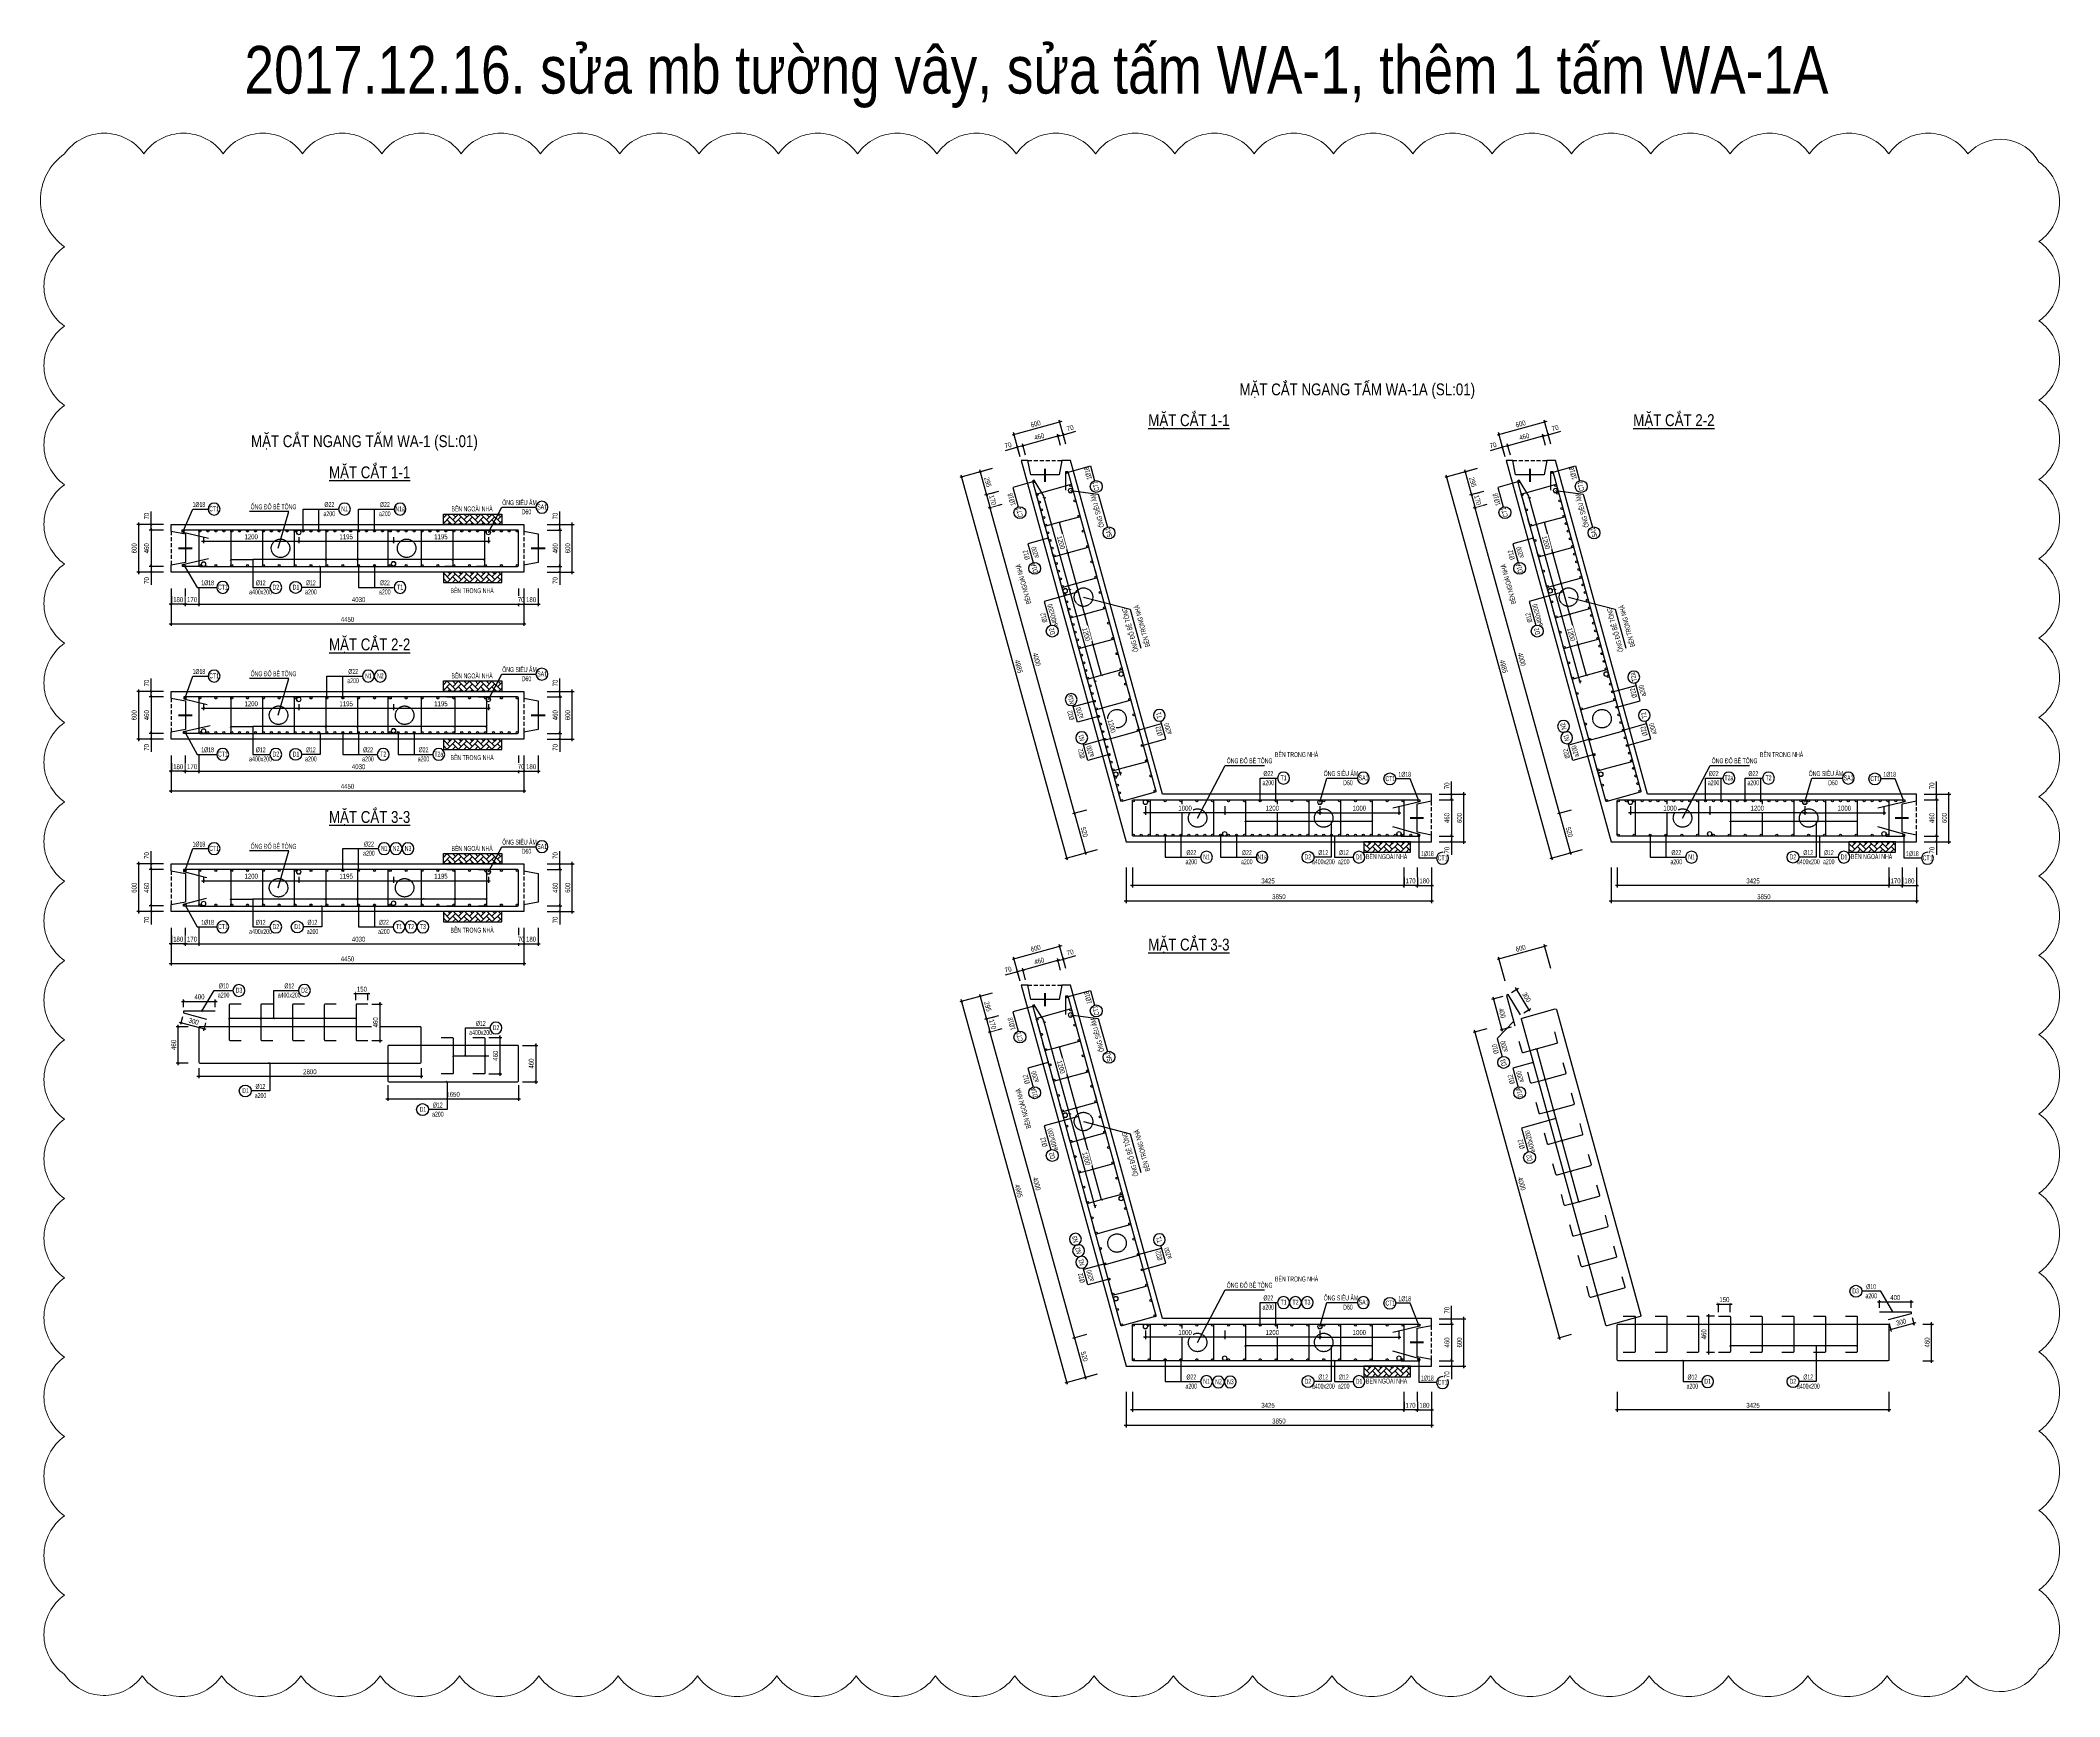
# Model space of a CAD drawing. Header units: millimetres. Extents: x -147841 to 368790, y -162721 to 84261.
# Drawn here: x 291533 to 316993, y -113133 to -92252 of the extents above; entities that cross this region are included whole.
import ezdxf
from ezdxf.enums import TextEntityAlignment as Align

# ---------------------------------------------------------------- set-up
doc = ezdxf.new("R2010")
doc.units = ezdxf.units.MM
doc.header["$LTSCALE"] = 1000
doc.header["$MEASUREMENT"] = 0
doc.header["$PDMODE"] = 1
doc.header["$PDSIZE"] = -10
doc.linetypes.add('DASHED', pattern=[0.75, 0.5, -0.25])
doc.linetypes.add('HIDDEN', pattern=[0.375, 0.25, -0.125])
doc.layers.get('0').update_dxf_attribs({"linetype": 'CONTINUOUS', "lineweight": 18})
doc.layers.get('DEFPOINTS').update_dxf_attribs({"color": 5, "linetype": 'CONTINUOUS', "lineweight": 18})
for name, color, linetype, lineweight in [('0-THAY', 7, 'CONTINUOUS', 18), ('ccu11-Dim', 8, 'CONTINUOUS', 18), ('DIM', 8, 'CONTINUOUS', 18)]:
    doc.layers.add(name, color=color, linetype=linetype, lineweight=lineweight)
for name, color, linetype in [('ccu11-Hatch', 250, 'CONTINUOUS'), ('ccu11-Khuat', 9, 'DASHED'), ('ccu11-Manh', 8, 'CONTINUOUS'), ('ccu11-Thay', 7, 'CONTINUOUS'), ('ccu11-Thep', 4, 'CONTINUOUS'), ('ccu11-Thepdai', 6, 'CONTINUOUS'), ('KC-Cotthep', 8, 'CONTINUOUS'), ('KC-Dim', 8, 'CONTINUOUS'), ('KC-Khuat', 9, 'HIDDEN'), ('KC-Text', 31, 'CONTINUOUS'), ('KC-Thay', 7, 'CONTINUOUS')]:
    doc.layers.add(name, color=color, linetype=linetype)
doc.styles.add('ARIAL', font='arial.ttf', dxfattribs={"width": 0.7})
doc.styles.add('ccu11-dim', font='vnsimli.shx', dxfattribs={"width": 0.65, "bigfont": 'bigfont.shx'})
doc.dimstyles.new('2.5-25', dxfattribs={"dimscale": 25, "dimtxt": 2.5, "dimasz": 1, "dimexe": 1, "dimexo": 2, "dimgap": 1, "dimtad": 1, "dimdec": 1, "dimrnd": 5, "dimdsep": 46, "dimtxsty": 'ARIAL', "dimblk": 'ARCHTICK', "dimcen": -1, "dimdle": 1, "dimclrd": 256, "dimclre": 256, "dimclrt": 3, "dimadec": 0, "dimazin": 2, "dimtfac": 0.1, "dimtdec": 1, "dimtmove": 0, "dimatfit": 1, "dimldrblk": 'ARCHTICK', "dimfxl": 1, "dimtvp": 0.833333, "dimtfill": 1, "dimtolj": 1, "dimtzin": 12, "dimarcsym": 0})
doc.dimstyles.new('ccu11-100x4', dxfattribs={"dimscale": 100, "dimtxt": 2.5, "dimasz": 1, "dimexe": 1, "dimexo": 2, "dimgap": 1, "dimtad": 1, "dimdec": 0, "dimlfac": 0.25, "dimdsep": 46, "dimtxsty": 'ccu11-dim', "dimblk": 'ARCHTICK', "dimcen": -1, "dimdle": 1, "dimclrd": 256, "dimclre": 256, "dimclrt": 31, "dimadec": 0, "dimazin": 2, "dimtfac": 0.1, "dimtdec": 0, "dimtmove": 0, "dimatfit": 1, "dimldrblk": 'ARCHTICK', "dimfxl": 1, "dimtvp": 0.833333, "dimtolj": 1, "dimtzin": 12, "dimarcsym": 0})

# ---------------------------------------------------------------- blocks, each defined once
blk = doc.blocks.new('*U1298')
at = {"layer": 'ccu11-Thep'}
for centre in [(0, 217.5), (0, -217.5)]:
    blk.add_circle(centre, 12.5, dxfattribs=at)
blk = doc.blocks.new('*U1299')
at = {"layer": 'KC-Khuat', "color": 0, "linetype": 'ByBlock', "lineweight": -2, "transparency": 16777216}
for p in [(0, 0), (200, 0), (400, 0), (600, 0), (800, 0), (1000, 0), (1200, 0), (1400, 0), (1600, 0), (1800, 0), (2000, 0), (2200, 0), (2400, 0), (2600, 0), (2800, 0), (3000, 0), (3200, 0), (3400, 0)]:
    blk.add_blockref('*U1298', p, dxfattribs=at)
blk = doc.blocks.new('*U1300')
at = {"layer": 'ccu11-Thepdai', "flags": 128}
blk.add_lwpolyline([(50, 230), (-37, 230, 0.414214), (-50, 217), (-50, -114), (-50, -218, 0.414214), (-37, -230), (50, -230)], format="xyb", dxfattribs=at)
blk = doc.blocks.new('*U1301')
at = {"layer": 'DIM', "color": 0, "linetype": 'ByBlock', "lineweight": -2, "transparency": 16777216}
for p in [(0, 0), (400, 0), (800, 0), (1200, 0), (1600, 0), (2000, 0), (2400, 0), (2800, 0)]:
    blk.add_blockref('*U1300', p, dxfattribs=at)
blk = doc.blocks.new('*U1302')
at = {"layer": 'ccu11-Thep'}
for centre in [(210, 58), (-210, -58)]:
    blk.add_circle(centre, 12.5, dxfattribs=at)
blk = doc.blocks.new('*U1303')
at = {"layer": 'KC-Khuat', "color": 0, "linetype": 'ByBlock', "lineweight": -2, "transparency": 16777216}
for p in [(-1064, 3856), (-1011, 3663), (-958, 3470), (-904, 3278), (-851, 3085), (-798, 2892), (-745, 2699), (-692, 2506), (-638, 2314), (-585, 2121), (-532, 1928), (-479, 1735), (-426, 1542), (-372, 1350), (-319, 1157), (-266, 964), (-213, 771), (-160, 578), (-106, 386), (-53, 193), (0, 0)]:
    blk.add_blockref('*U1302', p, dxfattribs=at)
blk = doc.blocks.new('*U1304')
at = {"layer": 'ccu11-Thepdai', "flags": 128}
blk.add_lwpolyline([(50, 230), (-37, 230, 0.414214), (-50, 217), (-50, -114), (-50, -218, 0.414214), (-37, -230), (50, -230)], format="xyb", dxfattribs=at)
blk = doc.blocks.new('*U1305')
at = {"layer": 'DIM', "color": 0, "linetype": 'ByBlock', "lineweight": -2, "transparency": 16777216}
for p in [(0, 0), (400, 0), (800, 0), (1200, 0), (1600, 0), (2000, 0), (2400, 0), (2800, 0), (3200, 0)]:
    blk.add_blockref('*U1304', p, dxfattribs=at)
blk = doc.blocks.new('A$C260038B3')
at = {"layer": '0-THAY', "linetype": 'Continuous'}
for radius in [120, 100]:
    blk.add_circle((0, 0), radius, dxfattribs=at)
blk = doc.blocks.new('_ARCHTICK')
at = {"color": 0, "linetype": 'ByBlock', "const_width": 0.3}
blk.add_lwpolyline([(-0.5, -0.5), (0.5, 0.5)], dxfattribs=at)
blk = doc.blocks.new('att_thep_2')
blk.add_circle((-300, 0), 300)
at = {"color": 31, "style": 'ARIAL', "width": 0.6}
blk.add_attdef('SH', text='', height=250, dxfattribs=at).set_placement((-281, -111), align=Align.CENTER)
at = {"color": 3, "style": 'ARIAL', "width": 0.6}
blk.add_attdef('DK', text='', height=250, dxfattribs=at).set_placement((467, 105), align=Align.CENTER)
at = {"color": 2, "style": 'ARIAL', "width": 0.6}
blk.add_attdef('KC', text='', height=250, dxfattribs=at).set_placement((472, -355), align=Align.CENTER)
blk = doc.blocks.new('*D1308')
at = {"layer": 'DEFPOINTS', "color": 0, "ltscale": 3000, "transparency": 16777216}
for p in [(304572, -101999), (304769, -101944), (304907, -102444)]:
    blk.add_point(p, dxfattribs=at)
at = {"layer": 'KC-Dim', "lineweight": -2, "ltscale": 3000, "transparency": 16777216}
for p, q in [((304721, -101958), (304548, -102005)), ((304717, -102522), (304566, -101975)), ((304859, -102457), (304686, -102505))]:
    blk.add_line(p, q, dxfattribs=at)
at = {"layer": 'KC-Dim', "lineweight": -2, "ltscale": 3000, "transparency": 16777216, "xscale": 25, "yscale": 25, "zscale": 25}
for p, rotation in [((304572, -101999), 105.4234460771901), ((304710, -102498), 285.4234460771902)]:
    blk.add_blockref('_ARCHTICK', p, dxfattribs=dict(at, rotation=rotation))
at = {"layer": 'KC-Dim', "color": 3, "ltscale": 3000, "transparency": 16777216, "insert": (304696, -102233), "char_height": 62.5, "attachment_point": 5, "rotation": 285.4234, "style": 'ARIAL', "bg_fill": 3, "box_fill_scale": 1.25, "bg_fill_color": 256, "bg_fill_true_color": 13158600, "bg_fill_transparency": 0}
blk.add_mtext('\\A1;520', dxfattribs=at)
blk = doc.blocks.new('*D1309')
at = {"layer": 'DEFPOINTS', "color": 0, "ltscale": 3000, "transparency": 16777216}
for p in [(303508, -98143), (303705, -98088), (304769, -101944)]:
    blk.add_point(p, dxfattribs=at)
at = {"layer": 'KC-Dim', "lineweight": -2, "ltscale": 3000, "transparency": 16777216}
for p, q in [((303657, -98102), (303484, -98149)), ((304579, -102023), (303502, -98119)), ((304721, -101958), (304548, -102005))]:
    blk.add_line(p, q, dxfattribs=at)
at = {"layer": 'KC-Dim', "lineweight": -2, "ltscale": 3000, "transparency": 16777216, "xscale": 25, "yscale": 25, "zscale": 25}
for p, rotation in [((303508, -98143), 105.4234460771901), ((304572, -101999), 285.4234460771902)]:
    blk.add_blockref('_ARCHTICK', p, dxfattribs=dict(at, rotation=rotation))
at = {"layer": 'KC-Dim', "color": 3, "ltscale": 3000, "transparency": 16777216, "insert": (304095, -100056), "char_height": 62.5, "attachment_point": 5, "rotation": 285.4234, "style": 'ARIAL', "bg_fill": 3, "box_fill_scale": 1.25, "bg_fill_color": 256, "bg_fill_true_color": 13158600, "bg_fill_transparency": 0}
blk.add_mtext('\\A1;4000', dxfattribs=at)
blk = doc.blocks.new('*D1310')
at = {"layer": 'KC-Dim', "lineweight": -2, "ltscale": 3000, "transparency": 16777216}
for p, q in [((303612, -97938), (303439, -97986)), ((303515, -98167), (303457, -97955)), ((303657, -98102), (303484, -98149))]:
    blk.add_line(p, q, dxfattribs=at)
at = {"layer": 'KC-Dim', "lineweight": -2, "ltscale": 3000, "transparency": 16777216, "xscale": 25, "yscale": 25, "zscale": 25}
for p, rotation in [((303463, -97979), 105.4234460771901), ((303508, -98143), 285.4234460771902)]:
    blk.add_blockref('_ARCHTICK', p, dxfattribs=dict(at, rotation=rotation))
at = {"layer": 'KC-Dim', "color": 3, "ltscale": 3000, "transparency": 16777216, "insert": (303541, -98046), "char_height": 62.5, "attachment_point": 5, "rotation": 285.4234, "style": 'ARIAL', "bg_fill": 3, "box_fill_scale": 1.25, "bg_fill_color": 256, "bg_fill_true_color": 13158600, "bg_fill_transparency": 0}
blk.add_mtext('\\A1;170', dxfattribs=at)
at = {"layer": 'DEFPOINTS', "color": 0, "ltscale": 3000, "transparency": 16777216}
for p in [(303463, -97979), (303660, -97925), (303705, -98088)]:
    blk.add_point(p, dxfattribs=at)
blk = doc.blocks.new('*D1311')
at = {"layer": 'KC-Dim', "lineweight": -2, "ltscale": 3000, "transparency": 16777216}
for p, q in [((303533, -97651), (303360, -97699)), ((303470, -98003), (303378, -97668)), ((303612, -97938), (303439, -97986))]:
    blk.add_line(p, q, dxfattribs=at)
at = {"layer": 'KC-Dim', "lineweight": -2, "ltscale": 3000, "transparency": 16777216, "xscale": 25, "yscale": 25, "zscale": 25}
for p, rotation in [((303384, -97692), 105.4234460771901), ((303463, -97979), 285.4234460771902)]:
    blk.add_blockref('_ARCHTICK', p, dxfattribs=dict(at, rotation=rotation))
at = {"layer": 'KC-Dim', "color": 3, "ltscale": 3000, "transparency": 16777216, "insert": (303479, -97821), "char_height": 62.5, "attachment_point": 5, "rotation": 285.4234, "style": 'ARIAL', "bg_fill": 3, "box_fill_scale": 1.25, "bg_fill_color": 256, "bg_fill_true_color": 13158600, "bg_fill_transparency": 0}
blk.add_mtext('\\A1;295', dxfattribs=at)
at = {"layer": 'DEFPOINTS', "color": 0, "ltscale": 3000, "transparency": 16777216}
for p in [(303384, -97692), (303581, -97638), (303660, -97925)]:
    blk.add_point(p, dxfattribs=at)
blk = doc.blocks.new('*D1312')
at = {"layer": 'DEFPOINTS', "color": 0, "ltscale": 3000, "transparency": 16777216}
for p in [(303150, -97757), (303581, -97638), (304907, -102444)]:
    blk.add_point(p, dxfattribs=at)
at = {"layer": 'KC-Dim', "lineweight": -2, "ltscale": 3000, "transparency": 16777216}
for p, q in [((303533, -97651), (303125, -97764)), ((304482, -102587), (303143, -97733)), ((304859, -102457), (304451, -102570))]:
    blk.add_line(p, q, dxfattribs=at)
at = {"layer": 'KC-Dim', "lineweight": -2, "ltscale": 3000, "transparency": 16777216, "xscale": 25, "yscale": 25, "zscale": 25}
for p, rotation in [((303150, -97757), 105.4234460771901), ((304475, -102563), 285.4234460771902)]:
    blk.add_blockref('_ARCHTICK', p, dxfattribs=dict(at, rotation=rotation))
at = {"layer": 'KC-Dim', "color": 3, "ltscale": 3000, "transparency": 16777216, "insert": (303867, -100145), "char_height": 62.5, "attachment_point": 5, "rotation": 285.4234, "style": 'ARIAL', "bg_fill": 3, "box_fill_scale": 1.25, "bg_fill_color": 256, "bg_fill_true_color": 13158600, "bg_fill_transparency": 0}
blk.add_mtext('\\A1;4985', dxfattribs=at)
blk = doc.blocks.new('*D1313')
at = {"layer": 'DEFPOINTS', "color": 0, "ltscale": 3000, "transparency": 16777216}
for p in [(304410, -97409), (304478, -97391)]:
    blk.add_point(p, dxfattribs=at)
at = {"layer": 'KC-Dim', "lineweight": -2, "ltscale": 3000, "transparency": 16777216}
for p, q in [((304364, -97241), (304340, -97248)), ((304397, -97361), (304357, -97217)), ((304364, -97241), (304431, -97223)), ((304464, -97343), (304425, -97199)), ((304431, -97223), (304588, -97180))]:
    blk.add_line(p, q, dxfattribs=at)
at = {"layer": 'KC-Dim', "lineweight": -2, "ltscale": 3000, "transparency": 16777216, "xscale": 25, "yscale": 25, "zscale": 25}
for p, rotation in [((304364, -97241), 15.42344607719014), ((304431, -97223), 195.4234460771902)]:
    blk.add_blockref('_ARCHTICK', p, dxfattribs=dict(at, rotation=rotation))
at = {"layer": 'KC-Dim', "color": 3, "ltscale": 3000, "transparency": 16777216, "insert": (304518, -97140), "char_height": 62.5, "attachment_point": 5, "rotation": 15.4234, "style": 'ARIAL', "bg_fill": 3, "box_fill_scale": 1.25, "bg_fill_color": 256, "bg_fill_true_color": 13158600, "bg_fill_transparency": 0}
blk.add_mtext('\\A1;70', dxfattribs=at)
at = {"layer": 'DEFPOINTS', "color": 0, "ltscale": 3000, "transparency": 16777216}
blk.add_point((304431, -97223), dxfattribs=at)
blk = doc.blocks.new('*D1314')
at = {"layer": 'DEFPOINTS', "color": 0, "ltscale": 3000, "transparency": 16777216}
for p in [(303920, -97364), (304410, -97409), (303967, -97532)]:
    blk.add_point(p, dxfattribs=at)
at = {"layer": 'KC-Dim', "lineweight": -2, "ltscale": 3000, "transparency": 16777216}
for p, q in [((304388, -97235), (303896, -97370)), ((304397, -97361), (304357, -97217)), ((303953, -97483), (303914, -97340))]:
    blk.add_line(p, q, dxfattribs=at)
at = {"layer": 'KC-Dim', "lineweight": -2, "ltscale": 3000, "transparency": 16777216, "xscale": 25, "yscale": 25, "zscale": 25}
for p, rotation in [((304364, -97241), 15.42344607719014), ((303920, -97364), 195.4234460771902)]:
    blk.add_blockref('_ARCHTICK', p, dxfattribs=dict(at, rotation=rotation))
at = {"layer": 'KC-Dim', "color": 3, "ltscale": 3000, "transparency": 16777216, "insert": (304127, -97248), "char_height": 62.5, "attachment_point": 5, "rotation": 15.4234, "style": 'ARIAL', "bg_fill": 3, "box_fill_scale": 1.25, "bg_fill_color": 256, "bg_fill_true_color": 13158600, "bg_fill_transparency": 0}
blk.add_mtext('\\A1;460', dxfattribs=at)
blk = doc.blocks.new('*D1315')
at = {"layer": 'DEFPOINTS', "color": 0, "ltscale": 3000, "transparency": 16777216}
for p in [(303899, -97550), (303967, -97532)]:
    blk.add_point(p, dxfattribs=at)
at = {"layer": 'KC-Dim', "lineweight": -2, "ltscale": 3000, "transparency": 16777216}
for p, q in [((303853, -97382), (303696, -97425)), ((303886, -97502), (303846, -97358)), ((303920, -97364), (303853, -97382)), ((303953, -97483), (303914, -97340)), ((303920, -97364), (303944, -97357))]:
    blk.add_line(p, q, dxfattribs=at)
at = {"layer": 'KC-Dim', "lineweight": -2, "ltscale": 3000, "transparency": 16777216, "xscale": 25, "yscale": 25, "zscale": 25}
for p, rotation in [((303853, -97382), 15.42344607719017), ((303920, -97364), 195.4234460771902)]:
    blk.add_blockref('_ARCHTICK', p, dxfattribs=dict(at, rotation=rotation))
at = {"layer": 'KC-Dim', "color": 3, "ltscale": 3000, "transparency": 16777216, "insert": (303735, -97356), "char_height": 62.5, "attachment_point": 5, "rotation": 15.4234, "style": 'ARIAL', "bg_fill": 3, "box_fill_scale": 1.25, "bg_fill_color": 256, "bg_fill_true_color": 13158600, "bg_fill_transparency": 0}
blk.add_mtext('\\A1;70', dxfattribs=at)
at = {"layer": 'DEFPOINTS', "color": 0, "ltscale": 3000, "transparency": 16777216}
blk.add_point((303853, -97382), dxfattribs=at)
blk = doc.blocks.new('*D1316')
at = {"layer": 'DEFPOINTS', "color": 0, "ltscale": 3000, "transparency": 16777216}
for p in [(303808, -97221), (304478, -97391), (303899, -97550)]:
    blk.add_point(p, dxfattribs=at)
at = {"layer": 'KC-Dim', "lineweight": -2, "ltscale": 3000, "transparency": 16777216}
for p, q in [((304411, -97055), (303784, -97228)), ((303886, -97502), (303802, -97197)), ((304464, -97343), (304380, -97038))]:
    blk.add_line(p, q, dxfattribs=at)
at = {"layer": 'KC-Dim', "lineweight": -2, "ltscale": 3000, "transparency": 16777216, "xscale": 25, "yscale": 25, "zscale": 25}
for p, rotation in [((303808, -97221), 195.4234460771902), ((304387, -97062), 15.42344607719014)]:
    blk.add_blockref('_ARCHTICK', p, dxfattribs=dict(at, rotation=rotation))
at = {"layer": 'KC-Dim', "color": 3, "ltscale": 3000, "transparency": 16777216, "insert": (304082, -97087), "char_height": 62.5, "attachment_point": 5, "rotation": 15.4234, "style": 'ARIAL', "bg_fill": 3, "box_fill_scale": 1.25, "bg_fill_color": 256, "bg_fill_true_color": 13158600, "bg_fill_transparency": 0}
blk.add_mtext('\\A1;600', dxfattribs=at)
blk = doc.blocks.new('*U1317')
at = {"layer": 'ccu11-Thep'}
blk.add_circle((0, 0), 12.5, dxfattribs=at)
blk = doc.blocks.new('*U1318')
at = {"layer": 'KC-Dim', "color": 0, "linetype": 'ByBlock', "lineweight": -2, "transparency": 16777216}
for p in [(-1011, 3663), (-957, 3470), (-904, 3278), (-851, 3085), (-798, 2892), (-745, 2699), (-691, 2506), (-638, 2314), (-585, 2121), (-532, 1928), (-479, 1735), (-426, 1542), (-372, 1350), (-319, 1157), (-266, 964), (-213, 771), (-160, 578), (-106, 386), (-53, 193), (0, 0)]:
    blk.add_blockref('*U1317', p, dxfattribs=at)
blk = doc.blocks.new('*D1319')
at = {"layer": 'DEFPOINTS', "color": 0, "linetype": 'ByBlock', "ltscale": 30, "transparency": 16777216}
for p in [(307666, -101856), (308663, -101856), (308663, -101989)]:
    blk.add_point(p, dxfattribs=at)
at = {"layer": 'KC-Dim', "linetype": 'ByBlock', "lineweight": -2, "ltscale": 30, "transparency": 16777216}
for p, q in [((307641, -101989), (308688, -101989)), ((307666, -101906), (307666, -102014)), ((308663, -101906), (308663, -102014))]:
    blk.add_line(p, q, dxfattribs=at)
at = {"layer": 'KC-Dim', "linetype": 'ByBlock', "lineweight": -2, "ltscale": 30, "transparency": 16777216, "xscale": 25, "yscale": 25, "zscale": 25, "rotation": 180}
blk.add_blockref('_ARCHTICK', (307666, -101989), dxfattribs=at)
at = {"layer": 'KC-Dim', "linetype": 'ByBlock', "lineweight": -2, "ltscale": 30, "transparency": 16777216, "xscale": 25, "yscale": 25, "zscale": 25}
blk.add_blockref('_ARCHTICK', (308663, -101989), dxfattribs=at)
at = {"layer": 'KC-Dim', "color": 3, "linetype": 'ByBlock', "ltscale": 30, "transparency": 16777216, "insert": (308164, -101932), "char_height": 62.5, "attachment_point": 5, "style": 'ARIAL', "bg_fill": 3, "box_fill_scale": 1.25, "bg_fill_color": 256, "bg_fill_true_color": 13158600, "bg_fill_transparency": 0}
blk.add_mtext('\\A1;1000', dxfattribs=at)
blk = doc.blocks.new('*D1320')
at = {"layer": 'DEFPOINTS', "color": 0, "linetype": 'ByBlock', "ltscale": 30, "transparency": 16777216}
for p in [(308894, -102630), (309074, -102630)]:
    blk.add_point(p, dxfattribs=at)
at = {"layer": 'KC-Dim', "linetype": 'ByBlock', "lineweight": -2, "ltscale": 30, "transparency": 16777216}
for p, q in [((308894, -102680), (308894, -102931)), ((309074, -102680), (309074, -102931)), ((308869, -102906), (309099, -102906))]:
    blk.add_line(p, q, dxfattribs=at)
at = {"layer": 'KC-Dim', "linetype": 'ByBlock', "lineweight": -2, "ltscale": 30, "transparency": 16777216, "xscale": 25, "yscale": 25, "zscale": 25, "rotation": 180}
blk.add_blockref('_ARCHTICK', (308894, -102906), dxfattribs=at)
at = {"layer": 'KC-Dim', "linetype": 'ByBlock', "lineweight": -2, "ltscale": 30, "transparency": 16777216, "xscale": 25, "yscale": 25, "zscale": 25}
blk.add_blockref('_ARCHTICK', (309074, -102906), dxfattribs=at)
at = {"layer": 'KC-Dim', "color": 3, "linetype": 'ByBlock', "ltscale": 30, "transparency": 16777216, "insert": (308984, -102849), "char_height": 62.5, "attachment_point": 5, "style": 'ARIAL', "bg_fill": 3, "box_fill_scale": 1.25, "bg_fill_color": 256, "bg_fill_true_color": 13158600, "bg_fill_transparency": 0}
blk.add_mtext('\\A1;180', dxfattribs=at)
at = {"layer": 'DEFPOINTS', "color": 0, "linetype": 'ByBlock', "ltscale": 30, "transparency": 16777216}
blk.add_point((309074, -102906), dxfattribs=at)
blk = doc.blocks.new('*D1321')
at = {"layer": 'DEFPOINTS', "color": 0, "linetype": 'ByBlock', "ltscale": 30, "transparency": 16777216}
for p in [(308724, -102630), (308894, -102630)]:
    blk.add_point(p, dxfattribs=at)
at = {"layer": 'KC-Dim', "linetype": 'ByBlock', "lineweight": -2, "ltscale": 30, "transparency": 16777216}
for p, q in [((308724, -102680), (308724, -102931)), ((308894, -102680), (308894, -102931)), ((308919, -102906), (308699, -102906))]:
    blk.add_line(p, q, dxfattribs=at)
at = {"layer": 'KC-Dim', "linetype": 'ByBlock', "lineweight": -2, "ltscale": 30, "transparency": 16777216, "xscale": 25, "yscale": 25, "zscale": 25, "rotation": 180}
blk.add_blockref('_ARCHTICK', (308724, -102906), dxfattribs=at)
at = {"layer": 'KC-Dim', "linetype": 'ByBlock', "lineweight": -2, "ltscale": 30, "transparency": 16777216, "xscale": 25, "yscale": 25, "zscale": 25}
blk.add_blockref('_ARCHTICK', (308894, -102906), dxfattribs=at)
at = {"layer": 'KC-Dim', "color": 3, "linetype": 'ByBlock', "ltscale": 30, "transparency": 16777216, "insert": (308809, -102849), "char_height": 62.5, "attachment_point": 5, "style": 'ARIAL', "bg_fill": 3, "box_fill_scale": 1.25, "bg_fill_color": 256, "bg_fill_true_color": 13158600, "bg_fill_transparency": 0}
blk.add_mtext('\\A1;170', dxfattribs=at)
at = {"layer": 'DEFPOINTS', "color": 0, "linetype": 'ByBlock', "ltscale": 30, "transparency": 16777216}
blk.add_point((308724, -102906), dxfattribs=at)
blk = doc.blocks.new('*D1322')
at = {"layer": 'DEFPOINTS', "color": 0, "linetype": 'ByBlock', "ltscale": 30, "transparency": 16777216}
for p in [(309118, -101756), (309482, -101756), (309118, -102356)]:
    blk.add_point(p, dxfattribs=at)
at = {"layer": 'KC-Dim', "linetype": 'ByBlock', "lineweight": -2, "ltscale": 30, "transparency": 16777216}
for p, q in [((309168, -101756), (309507, -101756)), ((309482, -102381), (309482, -101731)), ((309168, -102356), (309507, -102356))]:
    blk.add_line(p, q, dxfattribs=at)
at = {"layer": 'KC-Dim', "linetype": 'ByBlock', "lineweight": -2, "ltscale": 30, "transparency": 16777216, "xscale": 25, "yscale": 25, "zscale": 25}
for p, rotation in [((309482, -101756), 90), ((309482, -102356), 270)]:
    blk.add_blockref('_ARCHTICK', p, dxfattribs=dict(at, rotation=rotation))
at = {"layer": 'KC-Dim', "color": 3, "linetype": 'ByBlock', "ltscale": 30, "transparency": 16777216, "insert": (309425, -102056), "char_height": 62.5, "attachment_point": 5, "rotation": 90, "style": 'ARIAL', "bg_fill": 3, "box_fill_scale": 1.25, "bg_fill_color": 256, "bg_fill_true_color": 13158600, "bg_fill_transparency": 0}
blk.add_mtext('\\A1;600', dxfattribs=at)
blk = doc.blocks.new('*D1323')
at = {"layer": 'DEFPOINTS', "color": 0, "linetype": 'ByBlock', "ltscale": 30, "transparency": 16777216}
for p in [(309118, -101826), (309118, -102286), (309325, -102286)]:
    blk.add_point(p, dxfattribs=at)
at = {"layer": 'KC-Dim', "linetype": 'ByBlock', "lineweight": -2, "ltscale": 30, "transparency": 16777216}
for p, q in [((309168, -101826), (309350, -101826)), ((309325, -101801), (309325, -102311)), ((309168, -102286), (309350, -102286))]:
    blk.add_line(p, q, dxfattribs=at)
at = {"layer": 'KC-Dim', "linetype": 'ByBlock', "lineweight": -2, "ltscale": 30, "transparency": 16777216, "xscale": 25, "yscale": 25, "zscale": 25}
for p, rotation in [((309325, -101826), 90), ((309325, -102286), 270)]:
    blk.add_blockref('_ARCHTICK', p, dxfattribs=dict(at, rotation=rotation))
at = {"layer": 'KC-Dim', "color": 3, "linetype": 'ByBlock', "ltscale": 30, "transparency": 16777216, "insert": (309268, -102056), "char_height": 62.5, "attachment_point": 5, "rotation": 90, "style": 'ARIAL', "bg_fill": 3, "box_fill_scale": 1.25, "bg_fill_color": 256, "bg_fill_true_color": 13158600, "bg_fill_transparency": 0}
blk.add_mtext('\\A1;460', dxfattribs=at)
blk = doc.blocks.new('*D1324')
at = {"layer": 'KC-Dim', "linetype": 'ByBlock', "lineweight": -2, "ltscale": 30, "transparency": 16777216}
for p, q in [((309168, -101756), (309350, -101756)), ((309168, -101826), (309350, -101826)), ((309325, -101756), (309325, -101594)), ((309325, -101826), (309325, -101756)), ((309325, -101826), (309325, -101851))]:
    blk.add_line(p, q, dxfattribs=at)
at = {"layer": 'KC-Dim', "linetype": 'ByBlock', "lineweight": -2, "ltscale": 30, "transparency": 16777216, "xscale": 25, "yscale": 25, "zscale": 25}
for p, rotation in [((309325, -101756), 270), ((309325, -101826), 90)]:
    blk.add_blockref('_ARCHTICK', p, dxfattribs=dict(at, rotation=rotation))
at = {"layer": 'KC-Dim', "color": 3, "linetype": 'ByBlock', "ltscale": 30, "transparency": 16777216, "insert": (309268, -101650), "char_height": 62.5, "attachment_point": 5, "rotation": 90, "style": 'ARIAL', "bg_fill": 3, "box_fill_scale": 1.25, "bg_fill_color": 256, "bg_fill_true_color": 13158600, "bg_fill_transparency": 0}
blk.add_mtext('\\A1;70', dxfattribs=at)
at = {"layer": 'DEFPOINTS', "color": 0, "linetype": 'ByBlock', "ltscale": 30, "transparency": 16777216}
for p in [(309118, -101756), (309118, -101826), (309325, -101756)]:
    blk.add_point(p, dxfattribs=at)
blk = doc.blocks.new('*D1325')
at = {"layer": 'KC-Dim', "linetype": 'ByBlock', "lineweight": -2, "ltscale": 30, "transparency": 16777216}
for p, q in [((309168, -102286), (309350, -102286)), ((309325, -102286), (309325, -102261)), ((309325, -102286), (309325, -102356)), ((309168, -102356), (309350, -102356)), ((309325, -102356), (309325, -102518))]:
    blk.add_line(p, q, dxfattribs=at)
at = {"layer": 'KC-Dim', "linetype": 'ByBlock', "lineweight": -2, "ltscale": 30, "transparency": 16777216, "xscale": 25, "yscale": 25, "zscale": 25}
for p, rotation in [((309325, -102286), 270), ((309325, -102356), 90)]:
    blk.add_blockref('_ARCHTICK', p, dxfattribs=dict(at, rotation=rotation))
at = {"layer": 'KC-Dim', "color": 3, "linetype": 'ByBlock', "ltscale": 30, "transparency": 16777216, "insert": (309268, -102462), "char_height": 62.5, "attachment_point": 5, "rotation": 90, "style": 'ARIAL', "bg_fill": 3, "box_fill_scale": 1.25, "bg_fill_color": 256, "bg_fill_true_color": 13158600, "bg_fill_transparency": 0}
blk.add_mtext('\\A1;70', dxfattribs=at)
at = {"layer": 'DEFPOINTS', "color": 0, "linetype": 'ByBlock', "ltscale": 30, "transparency": 16777216}
for p in [(309118, -102286), (309118, -102356), (309325, -102356)]:
    blk.add_point(p, dxfattribs=at)
blk = doc.blocks.new('*D1326')
at = {"layer": 'DEFPOINTS', "color": 0, "linetype": 'ByBlock', "ltscale": 30, "transparency": 16777216}
for p in [(305301, -102630), (308724, -102630), (305301, -102906)]:
    blk.add_point(p, dxfattribs=at)
at = {"layer": 'KC-Dim', "linetype": 'ByBlock', "lineweight": -2, "ltscale": 30, "transparency": 16777216}
for p, q in [((305301, -102680), (305301, -102931)), ((308724, -102680), (308724, -102931)), ((308749, -102906), (305276, -102906))]:
    blk.add_line(p, q, dxfattribs=at)
at = {"layer": 'KC-Dim', "linetype": 'ByBlock', "lineweight": -2, "ltscale": 30, "transparency": 16777216, "xscale": 25, "yscale": 25, "zscale": 25, "rotation": 180}
blk.add_blockref('_ARCHTICK', (305301, -102906), dxfattribs=at)
at = {"layer": 'KC-Dim', "linetype": 'ByBlock', "lineweight": -2, "ltscale": 30, "transparency": 16777216, "xscale": 25, "yscale": 25, "zscale": 25}
blk.add_blockref('_ARCHTICK', (308724, -102906), dxfattribs=at)
at = {"layer": 'KC-Dim', "color": 3, "linetype": 'ByBlock', "ltscale": 30, "transparency": 16777216, "insert": (307012, -102849), "char_height": 62.5, "attachment_point": 5, "style": 'ARIAL', "bg_fill": 3, "box_fill_scale": 1.25, "bg_fill_color": 256, "bg_fill_true_color": 13158600, "bg_fill_transparency": 0}
blk.add_mtext('\\A1;3425', dxfattribs=at)
blk = doc.blocks.new('*D1327')
at = {"layer": 'DEFPOINTS', "color": 0, "ltscale": 3000, "transparency": 16777216}
for p in [(305225, -102630), (309074, -102630), (305225, -103104)]:
    blk.add_point(p, dxfattribs=at)
at = {"layer": 'DIM', "lineweight": -2, "ltscale": 3000, "transparency": 16777216}
for p, q in [((305225, -102680), (305225, -103129)), ((309074, -102680), (309074, -103129)), ((309099, -103104), (305200, -103104))]:
    blk.add_line(p, q, dxfattribs=at)
at = {"layer": 'DIM', "lineweight": -2, "ltscale": 3000, "transparency": 16777216, "xscale": 25, "yscale": 25, "zscale": 25, "rotation": 180}
blk.add_blockref('_ARCHTICK', (305225, -103104), dxfattribs=at)
at = {"layer": 'DIM', "lineweight": -2, "ltscale": 3000, "transparency": 16777216, "xscale": 25, "yscale": 25, "zscale": 25}
blk.add_blockref('_ARCHTICK', (309074, -103104), dxfattribs=at)
at = {"layer": 'DIM', "color": 3, "ltscale": 3000, "transparency": 16777216, "insert": (307149, -103048), "char_height": 62.5, "attachment_point": 5, "style": 'ARIAL', "bg_fill": 3, "box_fill_scale": 1.25, "bg_fill_color": 256, "bg_fill_true_color": 13158600, "bg_fill_transparency": 0}
blk.add_mtext('\\A1;3850', dxfattribs=at)
blk = doc.blocks.new('*U1328')
at = {"layer": 'ccu11-Thep'}
blk.add_circle((0, 0), 12.5, dxfattribs=at)
blk = doc.blocks.new('*U1329')
at = {"layer": 'KC-Dim', "color": 0, "linetype": 'ByBlock', "lineweight": -2, "transparency": 16777216}
for p in [(0, 0), (200, 0), (400, 0), (600, 0), (800, 0), (1000, 0), (1200, 0), (1400, 0), (1600, 0), (1800, 0), (2000, 0), (2200, 0), (2400, 0), (2600, 0), (2800, 0), (3000, 0), (3200, 0), (3400, 0)]:
    blk.add_blockref('*U1328', p, dxfattribs=at)
blk = doc.blocks.new('*U1336')
at = {"layer": 'ccu11-Thep'}
for centre in [(0, 217.5), (0, -217.5)]:
    blk.add_circle(centre, 12.5, dxfattribs=at)
blk = doc.blocks.new('*U1337')
at = {"layer": 'KC-Khuat', "color": 0, "linetype": 'ByBlock', "lineweight": -2, "transparency": 16777216}
for p in [(0, 0), (200, 0), (400, 0), (600, 0), (800, 0), (1000, 0), (1200, 0), (1400, 0), (1600, 0), (1800, 0), (2000, 0), (2200, 0), (2400, 0), (2600, 0), (2800, 0), (3000, 0), (3200, 0), (3400, 0)]:
    blk.add_blockref('*U1336', p, dxfattribs=at)
blk = doc.blocks.new('*U1330')
at = {"layer": 'ccu11-Thepdai', "flags": 128}
blk.add_lwpolyline([(50, 230), (-37, 230, 0.414214), (-50, 217), (-50, -114), (-50, -218, 0.414214), (-37, -230), (50, -230)], format="xyb", dxfattribs=at)
blk = doc.blocks.new('*U1331')
at = {"layer": 'DIM', "color": 0, "linetype": 'ByBlock', "lineweight": -2, "transparency": 16777216}
for p in [(0, 0), (400, 0), (800, 0), (1200, 0), (1600, 0), (2000, 0), (2400, 0), (2800, 0)]:
    blk.add_blockref('*U1330', p, dxfattribs=at)
blk = doc.blocks.new('*U1332')
at = {"layer": 'ccu11-Thep'}
for centre in [(210, 58), (-210, -58)]:
    blk.add_circle(centre, 12.5, dxfattribs=at)
blk = doc.blocks.new('*U1333')
at = {"layer": 'KC-Khuat', "color": 0, "linetype": 'ByBlock', "lineweight": -2, "transparency": 16777216}
for p in [(-1064, 3856), (-1011, 3663), (-958, 3470), (-904, 3278), (-851, 3085), (-798, 2892), (-745, 2699), (-692, 2506), (-638, 2314), (-585, 2121), (-532, 1928), (-479, 1735), (-426, 1542), (-372, 1350), (-319, 1157), (-266, 964), (-213, 771), (-160, 578), (-106, 386), (-53, 193), (0, 0)]:
    blk.add_blockref('*U1332', p, dxfattribs=at)
blk = doc.blocks.new('*U1334')
at = {"layer": 'ccu11-Thepdai', "flags": 128}
blk.add_lwpolyline([(50, 230), (-37, 230, 0.414214), (-50, 217), (-50, -114), (-50, -218, 0.414214), (-37, -230), (50, -230)], format="xyb", dxfattribs=at)
blk = doc.blocks.new('*U1335')
at = {"layer": 'DIM', "color": 0, "linetype": 'ByBlock', "lineweight": -2, "transparency": 16777216}
for p in [(0, 0), (400, 0), (800, 0), (1200, 0), (1600, 0), (2000, 0), (2400, 0), (2800, 0), (3200, 0)]:
    blk.add_blockref('*U1334', p, dxfattribs=at)
blk = doc.blocks.new('*D1358')
at = {"layer": 'DEFPOINTS', "color": 0, "ltscale": 3000, "transparency": 16777216}
for p in [(310687, -101999), (310884, -101944), (311022, -102444)]:
    blk.add_point(p, dxfattribs=at)
at = {"layer": 'KC-Dim', "lineweight": -2, "ltscale": 3000, "transparency": 16777216}
for p, q in [((310836, -101958), (310663, -102005)), ((310832, -102522), (310681, -101975)), ((310974, -102457), (310801, -102505))]:
    blk.add_line(p, q, dxfattribs=at)
at = {"layer": 'KC-Dim', "lineweight": -2, "ltscale": 3000, "transparency": 16777216, "xscale": 25, "yscale": 25, "zscale": 25}
for p, rotation in [((310687, -101999), 105.4234460771901), ((310825, -102498), 285.4234460771902)]:
    blk.add_blockref('_ARCHTICK', p, dxfattribs=dict(at, rotation=rotation))
at = {"layer": 'KC-Dim', "color": 3, "ltscale": 3000, "transparency": 16777216, "insert": (310811, -102233), "char_height": 62.5, "attachment_point": 5, "rotation": 285.4234, "style": 'ARIAL', "bg_fill": 3, "box_fill_scale": 1.25, "bg_fill_color": 256, "bg_fill_true_color": 13158600, "bg_fill_transparency": 0}
blk.add_mtext('\\A1;520', dxfattribs=at)
blk = doc.blocks.new('*D1359')
at = {"layer": 'DEFPOINTS', "color": 0, "ltscale": 3000, "transparency": 16777216}
for p in [(309623, -98143), (309820, -98088), (310884, -101944)]:
    blk.add_point(p, dxfattribs=at)
at = {"layer": 'KC-Dim', "lineweight": -2, "ltscale": 3000, "transparency": 16777216}
for p, q in [((309772, -98102), (309599, -98149)), ((310694, -102023), (309617, -98119)), ((310836, -101958), (310663, -102005))]:
    blk.add_line(p, q, dxfattribs=at)
at = {"layer": 'KC-Dim', "lineweight": -2, "ltscale": 3000, "transparency": 16777216, "xscale": 25, "yscale": 25, "zscale": 25}
for p, rotation in [((309623, -98143), 105.4234460771901), ((310687, -101999), 285.4234460771902)]:
    blk.add_blockref('_ARCHTICK', p, dxfattribs=dict(at, rotation=rotation))
at = {"layer": 'KC-Dim', "color": 3, "ltscale": 3000, "transparency": 16777216, "insert": (310210, -100056), "char_height": 62.5, "attachment_point": 5, "rotation": 285.4234, "style": 'ARIAL', "bg_fill": 3, "box_fill_scale": 1.25, "bg_fill_color": 256, "bg_fill_true_color": 13158600, "bg_fill_transparency": 0}
blk.add_mtext('\\A1;4000', dxfattribs=at)
blk = doc.blocks.new('*D1355')
at = {"layer": 'KC-Dim', "lineweight": -2, "ltscale": 3000, "transparency": 16777216}
for p, q in [((309727, -97938), (309554, -97986)), ((309630, -98167), (309572, -97955)), ((309772, -98102), (309599, -98149))]:
    blk.add_line(p, q, dxfattribs=at)
at = {"layer": 'KC-Dim', "lineweight": -2, "ltscale": 3000, "transparency": 16777216, "xscale": 25, "yscale": 25, "zscale": 25}
for p, rotation in [((309578, -97979), 105.4234460771901), ((309623, -98143), 285.4234460771902)]:
    blk.add_blockref('_ARCHTICK', p, dxfattribs=dict(at, rotation=rotation))
at = {"layer": 'KC-Dim', "color": 3, "ltscale": 3000, "transparency": 16777216, "insert": (309656, -98046), "char_height": 62.5, "attachment_point": 5, "rotation": 285.4234, "style": 'ARIAL', "bg_fill": 3, "box_fill_scale": 1.25, "bg_fill_color": 256, "bg_fill_true_color": 13158600, "bg_fill_transparency": 0}
blk.add_mtext('\\A1;170', dxfattribs=at)
at = {"layer": 'DEFPOINTS', "color": 0, "ltscale": 3000, "transparency": 16777216}
for p in [(309578, -97979), (309775, -97925), (309820, -98088)]:
    blk.add_point(p, dxfattribs=at)
blk = doc.blocks.new('*D1356')
at = {"layer": 'KC-Dim', "lineweight": -2, "ltscale": 3000, "transparency": 16777216}
for p, q in [((309648, -97651), (309475, -97699)), ((309585, -98003), (309493, -97668)), ((309727, -97938), (309554, -97986))]:
    blk.add_line(p, q, dxfattribs=at)
at = {"layer": 'KC-Dim', "lineweight": -2, "ltscale": 3000, "transparency": 16777216, "xscale": 25, "yscale": 25, "zscale": 25}
for p, rotation in [((309499, -97692), 105.4234460771901), ((309578, -97979), 285.4234460771902)]:
    blk.add_blockref('_ARCHTICK', p, dxfattribs=dict(at, rotation=rotation))
at = {"layer": 'KC-Dim', "color": 3, "ltscale": 3000, "transparency": 16777216, "insert": (309594, -97821), "char_height": 62.5, "attachment_point": 5, "rotation": 285.4234, "style": 'ARIAL', "bg_fill": 3, "box_fill_scale": 1.25, "bg_fill_color": 256, "bg_fill_true_color": 13158600, "bg_fill_transparency": 0}
blk.add_mtext('\\A1;295', dxfattribs=at)
at = {"layer": 'DEFPOINTS', "color": 0, "ltscale": 3000, "transparency": 16777216}
for p in [(309499, -97692), (309696, -97638), (309775, -97925)]:
    blk.add_point(p, dxfattribs=at)
blk = doc.blocks.new('*D1357')
at = {"layer": 'DEFPOINTS', "color": 0, "ltscale": 3000, "transparency": 16777216}
for p in [(309265, -97757), (309696, -97638), (311022, -102444)]:
    blk.add_point(p, dxfattribs=at)
at = {"layer": 'KC-Dim', "lineweight": -2, "ltscale": 3000, "transparency": 16777216}
for p, q in [((309648, -97651), (309240, -97764)), ((310597, -102587), (309258, -97733)), ((310974, -102457), (310566, -102570))]:
    blk.add_line(p, q, dxfattribs=at)
at = {"layer": 'KC-Dim', "lineweight": -2, "ltscale": 3000, "transparency": 16777216, "xscale": 25, "yscale": 25, "zscale": 25}
for p, rotation in [((309265, -97757), 105.4234460771901), ((310590, -102563), 285.4234460771902)]:
    blk.add_blockref('_ARCHTICK', p, dxfattribs=dict(at, rotation=rotation))
at = {"layer": 'KC-Dim', "color": 3, "ltscale": 3000, "transparency": 16777216, "insert": (309982, -100145), "char_height": 62.5, "attachment_point": 5, "rotation": 285.4234, "style": 'ARIAL', "bg_fill": 3, "box_fill_scale": 1.25, "bg_fill_color": 256, "bg_fill_true_color": 13158600, "bg_fill_transparency": 0}
blk.add_mtext('\\A1;4985', dxfattribs=at)
blk = doc.blocks.new('*D1342')
at = {"layer": 'DEFPOINTS', "color": 0, "ltscale": 3000, "transparency": 16777216}
for p in [(310525, -97409), (310593, -97391)]:
    blk.add_point(p, dxfattribs=at)
at = {"layer": 'KC-Dim', "lineweight": -2, "ltscale": 3000, "transparency": 16777216}
for p, q in [((310479, -97241), (310455, -97248)), ((310512, -97361), (310472, -97217)), ((310479, -97241), (310546, -97223)), ((310579, -97343), (310540, -97199)), ((310546, -97223), (310703, -97180))]:
    blk.add_line(p, q, dxfattribs=at)
at = {"layer": 'KC-Dim', "lineweight": -2, "ltscale": 3000, "transparency": 16777216, "xscale": 25, "yscale": 25, "zscale": 25}
for p, rotation in [((310479, -97241), 15.42344607719014), ((310546, -97223), 195.4234460771902)]:
    blk.add_blockref('_ARCHTICK', p, dxfattribs=dict(at, rotation=rotation))
at = {"layer": 'KC-Dim', "color": 3, "ltscale": 3000, "transparency": 16777216, "insert": (310633, -97140), "char_height": 62.5, "attachment_point": 5, "rotation": 15.4234, "style": 'ARIAL', "bg_fill": 3, "box_fill_scale": 1.25, "bg_fill_color": 256, "bg_fill_true_color": 13158600, "bg_fill_transparency": 0}
blk.add_mtext('\\A1;70', dxfattribs=at)
at = {"layer": 'DEFPOINTS', "color": 0, "ltscale": 3000, "transparency": 16777216}
blk.add_point((310546, -97223), dxfattribs=at)
blk = doc.blocks.new('*D1343')
at = {"layer": 'DEFPOINTS', "color": 0, "ltscale": 3000, "transparency": 16777216}
for p in [(310035, -97364), (310525, -97409), (310082, -97532)]:
    blk.add_point(p, dxfattribs=at)
at = {"layer": 'KC-Dim', "lineweight": -2, "ltscale": 3000, "transparency": 16777216}
for p, q in [((310503, -97235), (310011, -97370)), ((310512, -97361), (310472, -97217)), ((310068, -97483), (310029, -97340))]:
    blk.add_line(p, q, dxfattribs=at)
at = {"layer": 'KC-Dim', "lineweight": -2, "ltscale": 3000, "transparency": 16777216, "xscale": 25, "yscale": 25, "zscale": 25}
for p, rotation in [((310479, -97241), 15.42344607719014), ((310035, -97364), 195.4234460771902)]:
    blk.add_blockref('_ARCHTICK', p, dxfattribs=dict(at, rotation=rotation))
at = {"layer": 'KC-Dim', "color": 3, "ltscale": 3000, "transparency": 16777216, "insert": (310242, -97248), "char_height": 62.5, "attachment_point": 5, "rotation": 15.4234, "style": 'ARIAL', "bg_fill": 3, "box_fill_scale": 1.25, "bg_fill_color": 256, "bg_fill_true_color": 13158600, "bg_fill_transparency": 0}
blk.add_mtext('\\A1;460', dxfattribs=at)
blk = doc.blocks.new('*D1344')
at = {"layer": 'DEFPOINTS', "color": 0, "ltscale": 3000, "transparency": 16777216}
for p in [(310014, -97550), (310082, -97532)]:
    blk.add_point(p, dxfattribs=at)
at = {"layer": 'KC-Dim', "lineweight": -2, "ltscale": 3000, "transparency": 16777216}
for p, q in [((309968, -97382), (309811, -97425)), ((310001, -97502), (309961, -97358)), ((310035, -97364), (309968, -97382)), ((310068, -97483), (310029, -97340)), ((310035, -97364), (310060, -97357))]:
    blk.add_line(p, q, dxfattribs=at)
at = {"layer": 'KC-Dim', "lineweight": -2, "ltscale": 3000, "transparency": 16777216, "xscale": 25, "yscale": 25, "zscale": 25}
for p, rotation in [((309968, -97382), 15.42344607719017), ((310035, -97364), 195.4234460771902)]:
    blk.add_blockref('_ARCHTICK', p, dxfattribs=dict(at, rotation=rotation))
at = {"layer": 'KC-Dim', "color": 3, "ltscale": 3000, "transparency": 16777216, "insert": (309850, -97356), "char_height": 62.5, "attachment_point": 5, "rotation": 15.4234, "style": 'ARIAL', "bg_fill": 3, "box_fill_scale": 1.25, "bg_fill_color": 256, "bg_fill_true_color": 13158600, "bg_fill_transparency": 0}
blk.add_mtext('\\A1;70', dxfattribs=at)
at = {"layer": 'DEFPOINTS', "color": 0, "ltscale": 3000, "transparency": 16777216}
blk.add_point((309968, -97382), dxfattribs=at)
blk = doc.blocks.new('*D1345')
at = {"layer": 'DEFPOINTS', "color": 0, "ltscale": 3000, "transparency": 16777216}
for p in [(309923, -97221), (310593, -97391), (310014, -97550)]:
    blk.add_point(p, dxfattribs=at)
at = {"layer": 'KC-Dim', "lineweight": -2, "ltscale": 3000, "transparency": 16777216}
for p, q in [((310526, -97055), (309899, -97228)), ((310001, -97502), (309917, -97197)), ((310579, -97343), (310495, -97038))]:
    blk.add_line(p, q, dxfattribs=at)
at = {"layer": 'KC-Dim', "lineweight": -2, "ltscale": 3000, "transparency": 16777216, "xscale": 25, "yscale": 25, "zscale": 25}
for p, rotation in [((309923, -97221), 195.4234460771902), ((310502, -97062), 15.42344607719014)]:
    blk.add_blockref('_ARCHTICK', p, dxfattribs=dict(at, rotation=rotation))
at = {"layer": 'KC-Dim', "color": 3, "ltscale": 3000, "transparency": 16777216, "insert": (310197, -97087), "char_height": 62.5, "attachment_point": 5, "rotation": 15.4234, "style": 'ARIAL', "bg_fill": 3, "box_fill_scale": 1.25, "bg_fill_color": 256, "bg_fill_true_color": 13158600, "bg_fill_transparency": 0}
blk.add_mtext('\\A1;600', dxfattribs=at)
blk = doc.blocks.new('*U1338')
at = {"layer": 'ccu11-Thep'}
blk.add_circle((0, 0), 12.5, dxfattribs=at)
blk = doc.blocks.new('*U1339')
at = {"layer": 'KC-Dim', "color": 0, "linetype": 'ByBlock', "lineweight": -2, "transparency": 16777216}
for p in [(-1011, 3663), (-957, 3470), (-904, 3278), (-851, 3085), (-798, 2892), (-745, 2699), (-691, 2506), (-638, 2314), (-585, 2121), (-532, 1928), (-479, 1735), (-426, 1542), (-372, 1350), (-319, 1157), (-266, 964), (-213, 771), (-160, 578), (-106, 386), (-53, 193), (0, 0)]:
    blk.add_blockref('*U1338', p, dxfattribs=at)
blk = doc.blocks.new('*D1346')
at = {"layer": 'DEFPOINTS', "color": 0, "linetype": 'ByBlock', "ltscale": 30, "transparency": 16777216}
for p in [(313781, -101856), (314778, -101856), (314778, -101989)]:
    blk.add_point(p, dxfattribs=at)
at = {"layer": 'KC-Dim', "linetype": 'ByBlock', "lineweight": -2, "ltscale": 30, "transparency": 16777216}
for p, q in [((313756, -101989), (314803, -101989)), ((313781, -101906), (313781, -102014)), ((314778, -101906), (314778, -102014))]:
    blk.add_line(p, q, dxfattribs=at)
at = {"layer": 'KC-Dim', "linetype": 'ByBlock', "lineweight": -2, "ltscale": 30, "transparency": 16777216, "xscale": 25, "yscale": 25, "zscale": 25, "rotation": 180}
blk.add_blockref('_ARCHTICK', (313781, -101989), dxfattribs=at)
at = {"layer": 'KC-Dim', "linetype": 'ByBlock', "lineweight": -2, "ltscale": 30, "transparency": 16777216, "xscale": 25, "yscale": 25, "zscale": 25}
blk.add_blockref('_ARCHTICK', (314778, -101989), dxfattribs=at)
at = {"layer": 'KC-Dim', "color": 3, "linetype": 'ByBlock', "ltscale": 30, "transparency": 16777216, "insert": (314279, -101932), "char_height": 62.5, "attachment_point": 5, "style": 'ARIAL', "bg_fill": 3, "box_fill_scale": 1.25, "bg_fill_color": 256, "bg_fill_true_color": 13158600, "bg_fill_transparency": 0}
blk.add_mtext('\\A1;1000', dxfattribs=at)
blk = doc.blocks.new('*D1347')
at = {"layer": 'DEFPOINTS', "color": 0, "linetype": 'ByBlock', "ltscale": 30, "transparency": 16777216}
for p in [(315009, -102630), (315189, -102630)]:
    blk.add_point(p, dxfattribs=at)
at = {"layer": 'KC-Dim', "linetype": 'ByBlock', "lineweight": -2, "ltscale": 30, "transparency": 16777216}
for p, q in [((315009, -102680), (315009, -102931)), ((315189, -102680), (315189, -102931)), ((314984, -102906), (315214, -102906))]:
    blk.add_line(p, q, dxfattribs=at)
at = {"layer": 'KC-Dim', "linetype": 'ByBlock', "lineweight": -2, "ltscale": 30, "transparency": 16777216, "xscale": 25, "yscale": 25, "zscale": 25, "rotation": 180}
blk.add_blockref('_ARCHTICK', (315009, -102906), dxfattribs=at)
at = {"layer": 'KC-Dim', "linetype": 'ByBlock', "lineweight": -2, "ltscale": 30, "transparency": 16777216, "xscale": 25, "yscale": 25, "zscale": 25}
blk.add_blockref('_ARCHTICK', (315189, -102906), dxfattribs=at)
at = {"layer": 'KC-Dim', "color": 3, "linetype": 'ByBlock', "ltscale": 30, "transparency": 16777216, "insert": (315099, -102849), "char_height": 62.5, "attachment_point": 5, "style": 'ARIAL', "bg_fill": 3, "box_fill_scale": 1.25, "bg_fill_color": 256, "bg_fill_true_color": 13158600, "bg_fill_transparency": 0}
blk.add_mtext('\\A1;180', dxfattribs=at)
at = {"layer": 'DEFPOINTS', "color": 0, "linetype": 'ByBlock', "ltscale": 30, "transparency": 16777216}
blk.add_point((315189, -102906), dxfattribs=at)
blk = doc.blocks.new('*D1348')
at = {"layer": 'DEFPOINTS', "color": 0, "linetype": 'ByBlock', "ltscale": 30, "transparency": 16777216}
for p in [(314839, -102630), (315009, -102630)]:
    blk.add_point(p, dxfattribs=at)
at = {"layer": 'KC-Dim', "linetype": 'ByBlock', "lineweight": -2, "ltscale": 30, "transparency": 16777216}
for p, q in [((314839, -102680), (314839, -102931)), ((315009, -102680), (315009, -102931)), ((315034, -102906), (314814, -102906))]:
    blk.add_line(p, q, dxfattribs=at)
at = {"layer": 'KC-Dim', "linetype": 'ByBlock', "lineweight": -2, "ltscale": 30, "transparency": 16777216, "xscale": 25, "yscale": 25, "zscale": 25, "rotation": 180}
blk.add_blockref('_ARCHTICK', (314839, -102906), dxfattribs=at)
at = {"layer": 'KC-Dim', "linetype": 'ByBlock', "lineweight": -2, "ltscale": 30, "transparency": 16777216, "xscale": 25, "yscale": 25, "zscale": 25}
blk.add_blockref('_ARCHTICK', (315009, -102906), dxfattribs=at)
at = {"layer": 'KC-Dim', "color": 3, "linetype": 'ByBlock', "ltscale": 30, "transparency": 16777216, "insert": (314924, -102849), "char_height": 62.5, "attachment_point": 5, "style": 'ARIAL', "bg_fill": 3, "box_fill_scale": 1.25, "bg_fill_color": 256, "bg_fill_true_color": 13158600, "bg_fill_transparency": 0}
blk.add_mtext('\\A1;170', dxfattribs=at)
at = {"layer": 'DEFPOINTS', "color": 0, "linetype": 'ByBlock', "ltscale": 30, "transparency": 16777216}
blk.add_point((314839, -102906), dxfattribs=at)
blk = doc.blocks.new('*D1349')
at = {"layer": 'DEFPOINTS', "color": 0, "linetype": 'ByBlock', "ltscale": 30, "transparency": 16777216}
for p in [(315233, -101756), (315597, -101756), (315233, -102356)]:
    blk.add_point(p, dxfattribs=at)
at = {"layer": 'KC-Dim', "linetype": 'ByBlock', "lineweight": -2, "ltscale": 30, "transparency": 16777216}
for p, q in [((315283, -101756), (315622, -101756)), ((315597, -102381), (315597, -101731)), ((315283, -102356), (315622, -102356))]:
    blk.add_line(p, q, dxfattribs=at)
at = {"layer": 'KC-Dim', "linetype": 'ByBlock', "lineweight": -2, "ltscale": 30, "transparency": 16777216, "xscale": 25, "yscale": 25, "zscale": 25}
for p, rotation in [((315597, -101756), 90), ((315597, -102356), 270)]:
    blk.add_blockref('_ARCHTICK', p, dxfattribs=dict(at, rotation=rotation))
at = {"layer": 'KC-Dim', "color": 3, "linetype": 'ByBlock', "ltscale": 30, "transparency": 16777216, "insert": (315540, -102056), "char_height": 62.5, "attachment_point": 5, "rotation": 90, "style": 'ARIAL', "bg_fill": 3, "box_fill_scale": 1.25, "bg_fill_color": 256, "bg_fill_true_color": 13158600, "bg_fill_transparency": 0}
blk.add_mtext('\\A1;600', dxfattribs=at)
blk = doc.blocks.new('*D1350')
at = {"layer": 'DEFPOINTS', "color": 0, "linetype": 'ByBlock', "ltscale": 30, "transparency": 16777216}
for p in [(315233, -101826), (315233, -102286), (315440, -102286)]:
    blk.add_point(p, dxfattribs=at)
at = {"layer": 'KC-Dim', "linetype": 'ByBlock', "lineweight": -2, "ltscale": 30, "transparency": 16777216}
for p, q in [((315283, -101826), (315465, -101826)), ((315440, -101801), (315440, -102311)), ((315283, -102286), (315465, -102286))]:
    blk.add_line(p, q, dxfattribs=at)
at = {"layer": 'KC-Dim', "linetype": 'ByBlock', "lineweight": -2, "ltscale": 30, "transparency": 16777216, "xscale": 25, "yscale": 25, "zscale": 25}
for p, rotation in [((315440, -101826), 90), ((315440, -102286), 270)]:
    blk.add_blockref('_ARCHTICK', p, dxfattribs=dict(at, rotation=rotation))
at = {"layer": 'KC-Dim', "color": 3, "linetype": 'ByBlock', "ltscale": 30, "transparency": 16777216, "insert": (315383, -102056), "char_height": 62.5, "attachment_point": 5, "rotation": 90, "style": 'ARIAL', "bg_fill": 3, "box_fill_scale": 1.25, "bg_fill_color": 256, "bg_fill_true_color": 13158600, "bg_fill_transparency": 0}
blk.add_mtext('\\A1;460', dxfattribs=at)
blk = doc.blocks.new('*D1351')
at = {"layer": 'KC-Dim', "linetype": 'ByBlock', "lineweight": -2, "ltscale": 30, "transparency": 16777216}
for p, q in [((315283, -101756), (315465, -101756)), ((315283, -101826), (315465, -101826)), ((315440, -101756), (315440, -101594)), ((315440, -101826), (315440, -101756)), ((315440, -101826), (315440, -101851))]:
    blk.add_line(p, q, dxfattribs=at)
at = {"layer": 'KC-Dim', "linetype": 'ByBlock', "lineweight": -2, "ltscale": 30, "transparency": 16777216, "xscale": 25, "yscale": 25, "zscale": 25}
for p, rotation in [((315440, -101756), 270), ((315440, -101826), 90)]:
    blk.add_blockref('_ARCHTICK', p, dxfattribs=dict(at, rotation=rotation))
at = {"layer": 'KC-Dim', "color": 3, "linetype": 'ByBlock', "ltscale": 30, "transparency": 16777216, "insert": (315383, -101650), "char_height": 62.5, "attachment_point": 5, "rotation": 90, "style": 'ARIAL', "bg_fill": 3, "box_fill_scale": 1.25, "bg_fill_color": 256, "bg_fill_true_color": 13158600, "bg_fill_transparency": 0}
blk.add_mtext('\\A1;70', dxfattribs=at)
at = {"layer": 'DEFPOINTS', "color": 0, "linetype": 'ByBlock', "ltscale": 30, "transparency": 16777216}
for p in [(315233, -101756), (315233, -101826), (315440, -101756)]:
    blk.add_point(p, dxfattribs=at)
blk = doc.blocks.new('*D1352')
at = {"layer": 'KC-Dim', "linetype": 'ByBlock', "lineweight": -2, "ltscale": 30, "transparency": 16777216}
for p, q in [((315283, -102286), (315465, -102286)), ((315440, -102286), (315440, -102261)), ((315440, -102286), (315440, -102356)), ((315283, -102356), (315465, -102356)), ((315440, -102356), (315440, -102518))]:
    blk.add_line(p, q, dxfattribs=at)
at = {"layer": 'KC-Dim', "linetype": 'ByBlock', "lineweight": -2, "ltscale": 30, "transparency": 16777216, "xscale": 25, "yscale": 25, "zscale": 25}
for p, rotation in [((315440, -102286), 270), ((315440, -102356), 90)]:
    blk.add_blockref('_ARCHTICK', p, dxfattribs=dict(at, rotation=rotation))
at = {"layer": 'KC-Dim', "color": 3, "linetype": 'ByBlock', "ltscale": 30, "transparency": 16777216, "insert": (315383, -102462), "char_height": 62.5, "attachment_point": 5, "rotation": 90, "style": 'ARIAL', "bg_fill": 3, "box_fill_scale": 1.25, "bg_fill_color": 256, "bg_fill_true_color": 13158600, "bg_fill_transparency": 0}
blk.add_mtext('\\A1;70', dxfattribs=at)
at = {"layer": 'DEFPOINTS', "color": 0, "linetype": 'ByBlock', "ltscale": 30, "transparency": 16777216}
for p in [(315233, -102286), (315233, -102356), (315440, -102356)]:
    blk.add_point(p, dxfattribs=at)
blk = doc.blocks.new('*D1353')
at = {"layer": 'DEFPOINTS', "color": 0, "linetype": 'ByBlock', "ltscale": 30, "transparency": 16777216}
for p in [(311416, -102630), (314839, -102630), (311416, -102906)]:
    blk.add_point(p, dxfattribs=at)
at = {"layer": 'KC-Dim', "linetype": 'ByBlock', "lineweight": -2, "ltscale": 30, "transparency": 16777216}
for p, q in [((311416, -102680), (311416, -102931)), ((314839, -102680), (314839, -102931)), ((314864, -102906), (311391, -102906))]:
    blk.add_line(p, q, dxfattribs=at)
at = {"layer": 'KC-Dim', "linetype": 'ByBlock', "lineweight": -2, "ltscale": 30, "transparency": 16777216, "xscale": 25, "yscale": 25, "zscale": 25, "rotation": 180}
blk.add_blockref('_ARCHTICK', (311416, -102906), dxfattribs=at)
at = {"layer": 'KC-Dim', "linetype": 'ByBlock', "lineweight": -2, "ltscale": 30, "transparency": 16777216, "xscale": 25, "yscale": 25, "zscale": 25}
blk.add_blockref('_ARCHTICK', (314839, -102906), dxfattribs=at)
at = {"layer": 'KC-Dim', "color": 3, "linetype": 'ByBlock', "ltscale": 30, "transparency": 16777216, "insert": (313127, -102849), "char_height": 62.5, "attachment_point": 5, "style": 'ARIAL', "bg_fill": 3, "box_fill_scale": 1.25, "bg_fill_color": 256, "bg_fill_true_color": 13158600, "bg_fill_transparency": 0}
blk.add_mtext('\\A1;3425', dxfattribs=at)
blk = doc.blocks.new('*D1354')
at = {"layer": 'DEFPOINTS', "color": 0, "ltscale": 3000, "transparency": 16777216}
for p in [(311340, -102630), (315189, -102630), (311340, -103104)]:
    blk.add_point(p, dxfattribs=at)
at = {"layer": 'DIM', "lineweight": -2, "ltscale": 3000, "transparency": 16777216}
for p, q in [((311340, -102680), (311340, -103129)), ((315189, -102680), (315189, -103129)), ((315214, -103104), (311315, -103104))]:
    blk.add_line(p, q, dxfattribs=at)
at = {"layer": 'DIM', "lineweight": -2, "ltscale": 3000, "transparency": 16777216, "xscale": 25, "yscale": 25, "zscale": 25, "rotation": 180}
blk.add_blockref('_ARCHTICK', (311340, -103104), dxfattribs=at)
at = {"layer": 'DIM', "lineweight": -2, "ltscale": 3000, "transparency": 16777216, "xscale": 25, "yscale": 25, "zscale": 25}
blk.add_blockref('_ARCHTICK', (315189, -103104), dxfattribs=at)
at = {"layer": 'DIM', "color": 3, "ltscale": 3000, "transparency": 16777216, "insert": (313264, -103048), "char_height": 62.5, "attachment_point": 5, "style": 'ARIAL', "bg_fill": 3, "box_fill_scale": 1.25, "bg_fill_color": 256, "bg_fill_true_color": 13158600, "bg_fill_transparency": 0}
blk.add_mtext('\\A1;3850', dxfattribs=at)
blk = doc.blocks.new('*U1340')
at = {"layer": 'ccu11-Thep'}
blk.add_circle((0, 0), 12.5, dxfattribs=at)
blk = doc.blocks.new('*U1341')
at = {"layer": 'KC-Dim', "color": 0, "linetype": 'ByBlock', "lineweight": -2, "transparency": 16777216}
for p in [(0, 0), (200, 0), (400, 0), (600, 0), (800, 0), (1000, 0), (1200, 0), (1400, 0), (1600, 0), (1800, 0), (2000, 0), (2200, 0), (2400, 0), (2600, 0), (2800, 0), (3000, 0), (3200, 0), (3400, 0)]:
    blk.add_blockref('*U1340', p, dxfattribs=at)
blk = doc.blocks.new('*D1360')
at = {"layer": 'DEFPOINTS', "color": 0, "ltscale": 3000, "transparency": 16777216}
for p in [(309623, -104754), (309820, -104700), (310884, -108556)]:
    blk.add_point(p, dxfattribs=at)
at = {"layer": 'KC-Dim', "lineweight": -2, "ltscale": 3000, "transparency": 16777216}
for p, q in [((309772, -104713), (309599, -104761)), ((310694, -108635), (309617, -104730)), ((310836, -108569), (310663, -108617))]:
    blk.add_line(p, q, dxfattribs=at)
at = {"layer": 'KC-Dim', "lineweight": -2, "ltscale": 3000, "transparency": 16777216, "xscale": 25, "yscale": 25, "zscale": 25}
for p, rotation in [((309623, -104754), 105.4234460771901), ((310687, -108610), 285.4234460771902)]:
    blk.add_blockref('_ARCHTICK', p, dxfattribs=dict(at, rotation=rotation))
at = {"layer": 'KC-Dim', "color": 3, "ltscale": 3000, "transparency": 16777216, "insert": (310210, -106667), "char_height": 62.5, "attachment_point": 5, "rotation": 285.4234, "style": 'ARIAL', "bg_fill": 3, "box_fill_scale": 1.25, "bg_fill_color": 256, "bg_fill_true_color": 13158600, "bg_fill_transparency": 0}
blk.add_mtext('\\A1;4000', dxfattribs=at)
blk = doc.blocks.new('*D1361')
at = {"layer": 'DEFPOINTS', "color": 0, "ltscale": 3000, "transparency": 16777216}
for p in [(309923, -103833), (310593, -104002), (310014, -104162)]:
    blk.add_point(p, dxfattribs=at)
at = {"layer": 'KC-Dim', "lineweight": -2, "ltscale": 3000, "transparency": 16777216}
for p, q in [((310526, -103667), (309899, -103840)), ((310001, -104114), (309917, -103809)), ((310579, -103954), (310495, -103649))]:
    blk.add_line(p, q, dxfattribs=at)
at = {"layer": 'KC-Dim', "lineweight": -2, "ltscale": 3000, "transparency": 16777216, "xscale": 25, "yscale": 25, "zscale": 25}
for p, rotation in [((309923, -103833), 195.4234460771902), ((310502, -103673), 15.42344607719014)]:
    blk.add_blockref('_ARCHTICK', p, dxfattribs=dict(at, rotation=rotation))
at = {"layer": 'KC-Dim', "color": 3, "ltscale": 3000, "transparency": 16777216, "insert": (310197, -103698), "char_height": 62.5, "attachment_point": 5, "rotation": 15.4234, "style": 'ARIAL', "bg_fill": 3, "box_fill_scale": 1.25, "bg_fill_color": 256, "bg_fill_true_color": 13158600, "bg_fill_transparency": 0}
blk.add_mtext('\\A1;600', dxfattribs=at)
blk = doc.blocks.new('*D1362')
at = {"layer": 'DEFPOINTS', "color": 0, "linetype": 'ByBlock', "ltscale": 30, "transparency": 16777216}
for p in [(311416, -109242), (314839, -109242), (311416, -109518)]:
    blk.add_point(p, dxfattribs=at)
at = {"layer": 'KC-Dim', "linetype": 'ByBlock', "lineweight": -2, "ltscale": 30, "transparency": 16777216}
for p, q in [((311416, -109292), (311416, -109543)), ((314839, -109292), (314839, -109543)), ((314864, -109518), (311391, -109518))]:
    blk.add_line(p, q, dxfattribs=at)
at = {"layer": 'KC-Dim', "linetype": 'ByBlock', "lineweight": -2, "ltscale": 30, "transparency": 16777216, "xscale": 25, "yscale": 25, "zscale": 25, "rotation": 180}
blk.add_blockref('_ARCHTICK', (311416, -109518), dxfattribs=at)
at = {"layer": 'KC-Dim', "linetype": 'ByBlock', "lineweight": -2, "ltscale": 30, "transparency": 16777216, "xscale": 25, "yscale": 25, "zscale": 25}
blk.add_blockref('_ARCHTICK', (314839, -109518), dxfattribs=at)
at = {"layer": 'KC-Dim', "color": 3, "linetype": 'ByBlock', "ltscale": 30, "transparency": 16777216, "insert": (313127, -109461), "char_height": 62.5, "attachment_point": 5, "style": 'ARIAL', "bg_fill": 3, "box_fill_scale": 1.25, "bg_fill_color": 256, "bg_fill_true_color": 13158600, "bg_fill_transparency": 0}
blk.add_mtext('\\A1;3425', dxfattribs=at)
blk = doc.blocks.new('*U1369')
at = {"layer": 'ccu11-Thep'}
for centre in [(0, 217.5), (0, -217.5)]:
    blk.add_circle(centre, 12.5, dxfattribs=at)
blk = doc.blocks.new('*U1370')
at = {"layer": 'KC-Khuat', "color": 0, "linetype": 'ByBlock', "lineweight": -2, "transparency": 16777216}
for p in [(0, 0), (200, 0), (400, 0), (600, 0), (800, 0), (1000, 0), (1200, 0), (1400, 0), (1600, 0), (1800, 0), (2000, 0), (2200, 0), (2400, 0), (2600, 0), (2800, 0), (3000, 0), (3200, 0), (3400, 0)]:
    blk.add_blockref('*U1369', p, dxfattribs=at)
blk = doc.blocks.new('*U1363')
at = {"layer": 'ccu11-Thepdai', "flags": 128}
blk.add_lwpolyline([(50, 230), (-37, 230, 0.414214), (-50, 217), (-50, -114), (-50, -218, 0.414214), (-37, -230), (50, -230)], format="xyb", dxfattribs=at)
blk = doc.blocks.new('*U1364')
at = {"layer": 'DIM', "color": 0, "linetype": 'ByBlock', "lineweight": -2, "transparency": 16777216}
for p in [(0, 0), (400, 0), (800, 0), (1200, 0), (1600, 0), (2000, 0), (2400, 0), (2800, 0)]:
    blk.add_blockref('*U1363', p, dxfattribs=at)
blk = doc.blocks.new('*U1365')
at = {"layer": 'ccu11-Thep'}
for centre in [(210, 58), (-210, -58)]:
    blk.add_circle(centre, 12.5, dxfattribs=at)
blk = doc.blocks.new('*U1366')
at = {"layer": 'KC-Khuat', "color": 0, "linetype": 'ByBlock', "lineweight": -2, "transparency": 16777216}
for p in [(-1064, 3856), (-1011, 3663), (-958, 3470), (-904, 3278), (-851, 3085), (-798, 2892), (-745, 2699), (-692, 2506), (-638, 2314), (-585, 2121), (-532, 1928), (-479, 1735), (-426, 1542), (-372, 1350), (-319, 1157), (-266, 964), (-213, 771), (-160, 578), (-106, 386), (-53, 193), (0, 0)]:
    blk.add_blockref('*U1365', p, dxfattribs=at)
blk = doc.blocks.new('*U1367')
at = {"layer": 'ccu11-Thepdai', "flags": 128}
blk.add_lwpolyline([(50, 230), (-37, 230, 0.414214), (-50, 217), (-50, -114), (-50, -218, 0.414214), (-37, -230), (50, -230)], format="xyb", dxfattribs=at)
blk = doc.blocks.new('*U1368')
at = {"layer": 'DIM', "color": 0, "linetype": 'ByBlock', "lineweight": -2, "transparency": 16777216}
for p in [(0, 0), (400, 0), (800, 0), (1200, 0), (1600, 0), (2000, 0), (2400, 0), (2800, 0), (3200, 0)]:
    blk.add_blockref('*U1367', p, dxfattribs=at)
blk = doc.blocks.new('*D1387')
at = {"layer": 'DEFPOINTS', "color": 0, "ltscale": 3000, "transparency": 16777216}
for p in [(304572, -108610), (304769, -108556), (304907, -109056)]:
    blk.add_point(p, dxfattribs=at)
at = {"layer": 'KC-Dim', "lineweight": -2, "ltscale": 3000, "transparency": 16777216}
for p, q in [((304721, -108569), (304548, -108617)), ((304717, -109134), (304566, -108586)), ((304859, -109069), (304686, -109117))]:
    blk.add_line(p, q, dxfattribs=at)
at = {"layer": 'KC-Dim', "lineweight": -2, "ltscale": 3000, "transparency": 16777216, "xscale": 25, "yscale": 25, "zscale": 25}
for p, rotation in [((304572, -108610), 105.4234460771901), ((304710, -109110), 285.4234460771902)]:
    blk.add_blockref('_ARCHTICK', p, dxfattribs=dict(at, rotation=rotation))
at = {"layer": 'KC-Dim', "color": 3, "ltscale": 3000, "transparency": 16777216, "insert": (304696, -108845), "char_height": 62.5, "attachment_point": 5, "rotation": 285.4234, "style": 'ARIAL', "bg_fill": 3, "box_fill_scale": 1.25, "bg_fill_color": 256, "bg_fill_true_color": 13158600, "bg_fill_transparency": 0}
blk.add_mtext('\\A1;520', dxfattribs=at)
blk = doc.blocks.new('*D1388')
at = {"layer": 'DEFPOINTS', "color": 0, "ltscale": 3000, "transparency": 16777216}
for p in [(303508, -104754), (303705, -104700), (304769, -108556)]:
    blk.add_point(p, dxfattribs=at)
at = {"layer": 'KC-Dim', "lineweight": -2, "ltscale": 3000, "transparency": 16777216}
for p, q in [((303657, -104713), (303484, -104761)), ((304579, -108635), (303502, -104730)), ((304721, -108569), (304548, -108617))]:
    blk.add_line(p, q, dxfattribs=at)
at = {"layer": 'KC-Dim', "lineweight": -2, "ltscale": 3000, "transparency": 16777216, "xscale": 25, "yscale": 25, "zscale": 25}
for p, rotation in [((303508, -104754), 105.4234460771901), ((304572, -108610), 285.4234460771902)]:
    blk.add_blockref('_ARCHTICK', p, dxfattribs=dict(at, rotation=rotation))
at = {"layer": 'KC-Dim', "color": 3, "ltscale": 3000, "transparency": 16777216, "insert": (304095, -106667), "char_height": 62.5, "attachment_point": 5, "rotation": 285.4234, "style": 'ARIAL', "bg_fill": 3, "box_fill_scale": 1.25, "bg_fill_color": 256, "bg_fill_true_color": 13158600, "bg_fill_transparency": 0}
blk.add_mtext('\\A1;4000', dxfattribs=at)
blk = doc.blocks.new('*D1384')
at = {"layer": 'KC-Dim', "lineweight": -2, "ltscale": 3000, "transparency": 16777216}
for p, q in [((303612, -104550), (303439, -104597)), ((303515, -104779), (303457, -104567)), ((303657, -104713), (303484, -104761))]:
    blk.add_line(p, q, dxfattribs=at)
at = {"layer": 'KC-Dim', "lineweight": -2, "ltscale": 3000, "transparency": 16777216, "xscale": 25, "yscale": 25, "zscale": 25}
for p, rotation in [((303463, -104591), 105.4234460771901), ((303508, -104754), 285.4234460771902)]:
    blk.add_blockref('_ARCHTICK', p, dxfattribs=dict(at, rotation=rotation))
at = {"layer": 'KC-Dim', "color": 3, "ltscale": 3000, "transparency": 16777216, "insert": (303541, -104657), "char_height": 62.5, "attachment_point": 5, "rotation": 285.4234, "style": 'ARIAL', "bg_fill": 3, "box_fill_scale": 1.25, "bg_fill_color": 256, "bg_fill_true_color": 13158600, "bg_fill_transparency": 0}
blk.add_mtext('\\A1;170', dxfattribs=at)
at = {"layer": 'DEFPOINTS', "color": 0, "ltscale": 3000, "transparency": 16777216}
for p in [(303463, -104591), (303660, -104536), (303705, -104700)]:
    blk.add_point(p, dxfattribs=at)
blk = doc.blocks.new('*D1385')
at = {"layer": 'KC-Dim', "lineweight": -2, "ltscale": 3000, "transparency": 16777216}
for p, q in [((303533, -104263), (303360, -104311)), ((303470, -104615), (303378, -104280)), ((303612, -104550), (303439, -104597))]:
    blk.add_line(p, q, dxfattribs=at)
at = {"layer": 'KC-Dim', "lineweight": -2, "ltscale": 3000, "transparency": 16777216, "xscale": 25, "yscale": 25, "zscale": 25}
for p, rotation in [((303384, -104304), 105.4234460771901), ((303463, -104591), 285.4234460771902)]:
    blk.add_blockref('_ARCHTICK', p, dxfattribs=dict(at, rotation=rotation))
at = {"layer": 'KC-Dim', "color": 3, "ltscale": 3000, "transparency": 16777216, "insert": (303479, -104432), "char_height": 62.5, "attachment_point": 5, "rotation": 285.4234, "style": 'ARIAL', "bg_fill": 3, "box_fill_scale": 1.25, "bg_fill_color": 256, "bg_fill_true_color": 13158600, "bg_fill_transparency": 0}
blk.add_mtext('\\A1;295', dxfattribs=at)
at = {"layer": 'DEFPOINTS', "color": 0, "ltscale": 3000, "transparency": 16777216}
for p in [(303384, -104304), (303581, -104250), (303660, -104536)]:
    blk.add_point(p, dxfattribs=at)
blk = doc.blocks.new('*D1386')
at = {"layer": 'DEFPOINTS', "color": 0, "ltscale": 3000, "transparency": 16777216}
for p in [(303150, -104369), (303581, -104250), (304907, -109056)]:
    blk.add_point(p, dxfattribs=at)
at = {"layer": 'KC-Dim', "lineweight": -2, "ltscale": 3000, "transparency": 16777216}
for p, q in [((303533, -104263), (303125, -104375)), ((304482, -109199), (303143, -104345)), ((304859, -109069), (304451, -109181))]:
    blk.add_line(p, q, dxfattribs=at)
at = {"layer": 'KC-Dim', "lineweight": -2, "ltscale": 3000, "transparency": 16777216, "xscale": 25, "yscale": 25, "zscale": 25}
for p, rotation in [((303150, -104369), 105.4234460771901), ((304475, -109175), 285.4234460771902)]:
    blk.add_blockref('_ARCHTICK', p, dxfattribs=dict(at, rotation=rotation))
at = {"layer": 'KC-Dim', "color": 3, "ltscale": 3000, "transparency": 16777216, "insert": (303867, -106757), "char_height": 62.5, "attachment_point": 5, "rotation": 285.4234, "style": 'ARIAL', "bg_fill": 3, "box_fill_scale": 1.25, "bg_fill_color": 256, "bg_fill_true_color": 13158600, "bg_fill_transparency": 0}
blk.add_mtext('\\A1;4985', dxfattribs=at)
blk = doc.blocks.new('*D1371')
at = {"layer": 'DEFPOINTS', "color": 0, "ltscale": 3000, "transparency": 16777216}
for p in [(304410, -104021), (304478, -104002)]:
    blk.add_point(p, dxfattribs=at)
at = {"layer": 'KC-Dim', "lineweight": -2, "ltscale": 3000, "transparency": 16777216}
for p, q in [((304364, -103853), (304340, -103860)), ((304397, -103973), (304357, -103829)), ((304364, -103853), (304431, -103834)), ((304464, -103954), (304425, -103810)), ((304431, -103834), (304588, -103791))]:
    blk.add_line(p, q, dxfattribs=at)
at = {"layer": 'KC-Dim', "lineweight": -2, "ltscale": 3000, "transparency": 16777216, "xscale": 25, "yscale": 25, "zscale": 25}
for p, rotation in [((304364, -103853), 15.42344607719014), ((304431, -103834), 195.4234460771902)]:
    blk.add_blockref('_ARCHTICK', p, dxfattribs=dict(at, rotation=rotation))
at = {"layer": 'KC-Dim', "color": 3, "ltscale": 3000, "transparency": 16777216, "insert": (304518, -103751), "char_height": 62.5, "attachment_point": 5, "rotation": 15.4234, "style": 'ARIAL', "bg_fill": 3, "box_fill_scale": 1.25, "bg_fill_color": 256, "bg_fill_true_color": 13158600, "bg_fill_transparency": 0}
blk.add_mtext('\\A1;70', dxfattribs=at)
at = {"layer": 'DEFPOINTS', "color": 0, "ltscale": 3000, "transparency": 16777216}
blk.add_point((304431, -103834), dxfattribs=at)
blk = doc.blocks.new('*D1372')
at = {"layer": 'DEFPOINTS', "color": 0, "ltscale": 3000, "transparency": 16777216}
for p in [(303920, -103975), (304410, -104021), (303967, -104143)]:
    blk.add_point(p, dxfattribs=at)
at = {"layer": 'KC-Dim', "lineweight": -2, "ltscale": 3000, "transparency": 16777216}
for p, q in [((304388, -103846), (303896, -103982)), ((304397, -103973), (304357, -103829)), ((303953, -104095), (303914, -103951))]:
    blk.add_line(p, q, dxfattribs=at)
at = {"layer": 'KC-Dim', "lineweight": -2, "ltscale": 3000, "transparency": 16777216, "xscale": 25, "yscale": 25, "zscale": 25}
for p, rotation in [((304364, -103853), 15.42344607719014), ((303920, -103975), 195.4234460771902)]:
    blk.add_blockref('_ARCHTICK', p, dxfattribs=dict(at, rotation=rotation))
at = {"layer": 'KC-Dim', "color": 3, "ltscale": 3000, "transparency": 16777216, "insert": (304127, -103859), "char_height": 62.5, "attachment_point": 5, "rotation": 15.4234, "style": 'ARIAL', "bg_fill": 3, "box_fill_scale": 1.25, "bg_fill_color": 256, "bg_fill_true_color": 13158600, "bg_fill_transparency": 0}
blk.add_mtext('\\A1;460', dxfattribs=at)
blk = doc.blocks.new('*D1373')
at = {"layer": 'DEFPOINTS', "color": 0, "ltscale": 3000, "transparency": 16777216}
for p in [(303899, -104162), (303967, -104143)]:
    blk.add_point(p, dxfattribs=at)
at = {"layer": 'KC-Dim', "lineweight": -2, "ltscale": 3000, "transparency": 16777216}
for p, q in [((303853, -103994), (303696, -104037)), ((303886, -104114), (303846, -103970)), ((303920, -103975), (303853, -103994)), ((303953, -104095), (303914, -103951)), ((303920, -103975), (303944, -103969))]:
    blk.add_line(p, q, dxfattribs=at)
at = {"layer": 'KC-Dim', "lineweight": -2, "ltscale": 3000, "transparency": 16777216, "xscale": 25, "yscale": 25, "zscale": 25}
for p, rotation in [((303853, -103994), 15.42344607719017), ((303920, -103975), 195.4234460771902)]:
    blk.add_blockref('_ARCHTICK', p, dxfattribs=dict(at, rotation=rotation))
at = {"layer": 'KC-Dim', "color": 3, "ltscale": 3000, "transparency": 16777216, "insert": (303735, -103967), "char_height": 62.5, "attachment_point": 5, "rotation": 15.4234, "style": 'ARIAL', "bg_fill": 3, "box_fill_scale": 1.25, "bg_fill_color": 256, "bg_fill_true_color": 13158600, "bg_fill_transparency": 0}
blk.add_mtext('\\A1;70', dxfattribs=at)
at = {"layer": 'DEFPOINTS', "color": 0, "ltscale": 3000, "transparency": 16777216}
blk.add_point((303853, -103994), dxfattribs=at)
blk = doc.blocks.new('*D1374')
at = {"layer": 'DEFPOINTS', "color": 0, "ltscale": 3000, "transparency": 16777216}
for p in [(303808, -103833), (304478, -104002), (303899, -104162)]:
    blk.add_point(p, dxfattribs=at)
at = {"layer": 'KC-Dim', "lineweight": -2, "ltscale": 3000, "transparency": 16777216}
for p, q in [((304411, -103667), (303784, -103840)), ((303886, -104114), (303802, -103809)), ((304464, -103954), (304380, -103649))]:
    blk.add_line(p, q, dxfattribs=at)
at = {"layer": 'KC-Dim', "lineweight": -2, "ltscale": 3000, "transparency": 16777216, "xscale": 25, "yscale": 25, "zscale": 25}
for p, rotation in [((303808, -103833), 195.4234460771902), ((304387, -103673), 15.42344607719014)]:
    blk.add_blockref('_ARCHTICK', p, dxfattribs=dict(at, rotation=rotation))
at = {"layer": 'KC-Dim', "color": 3, "ltscale": 3000, "transparency": 16777216, "insert": (304082, -103698), "char_height": 62.5, "attachment_point": 5, "rotation": 15.4234, "style": 'ARIAL', "bg_fill": 3, "box_fill_scale": 1.25, "bg_fill_color": 256, "bg_fill_true_color": 13158600, "bg_fill_transparency": 0}
blk.add_mtext('\\A1;600', dxfattribs=at)
blk = doc.blocks.new('*D1375')
at = {"layer": 'DEFPOINTS', "color": 0, "linetype": 'ByBlock', "ltscale": 30, "transparency": 16777216}
for p in [(307666, -108468), (308663, -108468), (308663, -108600)]:
    blk.add_point(p, dxfattribs=at)
at = {"layer": 'KC-Dim', "linetype": 'ByBlock', "lineweight": -2, "ltscale": 30, "transparency": 16777216}
for p, q in [((307641, -108600), (308688, -108600)), ((307666, -108518), (307666, -108625)), ((308663, -108518), (308663, -108625))]:
    blk.add_line(p, q, dxfattribs=at)
at = {"layer": 'KC-Dim', "linetype": 'ByBlock', "lineweight": -2, "ltscale": 30, "transparency": 16777216, "xscale": 25, "yscale": 25, "zscale": 25, "rotation": 180}
blk.add_blockref('_ARCHTICK', (307666, -108600), dxfattribs=at)
at = {"layer": 'KC-Dim', "linetype": 'ByBlock', "lineweight": -2, "ltscale": 30, "transparency": 16777216, "xscale": 25, "yscale": 25, "zscale": 25}
blk.add_blockref('_ARCHTICK', (308663, -108600), dxfattribs=at)
at = {"layer": 'KC-Dim', "color": 3, "linetype": 'ByBlock', "ltscale": 30, "transparency": 16777216, "insert": (308164, -108543), "char_height": 62.5, "attachment_point": 5, "style": 'ARIAL', "bg_fill": 3, "box_fill_scale": 1.25, "bg_fill_color": 256, "bg_fill_true_color": 13158600, "bg_fill_transparency": 0}
blk.add_mtext('\\A1;1000', dxfattribs=at)
blk = doc.blocks.new('*D1376')
at = {"layer": 'DEFPOINTS', "color": 0, "linetype": 'ByBlock', "ltscale": 30, "transparency": 16777216}
for p in [(308894, -109242), (309074, -109242)]:
    blk.add_point(p, dxfattribs=at)
at = {"layer": 'KC-Dim', "linetype": 'ByBlock', "lineweight": -2, "ltscale": 30, "transparency": 16777216}
for p, q in [((308894, -109292), (308894, -109543)), ((309074, -109292), (309074, -109543)), ((308869, -109518), (309099, -109518))]:
    blk.add_line(p, q, dxfattribs=at)
at = {"layer": 'KC-Dim', "linetype": 'ByBlock', "lineweight": -2, "ltscale": 30, "transparency": 16777216, "xscale": 25, "yscale": 25, "zscale": 25, "rotation": 180}
blk.add_blockref('_ARCHTICK', (308894, -109518), dxfattribs=at)
at = {"layer": 'KC-Dim', "linetype": 'ByBlock', "lineweight": -2, "ltscale": 30, "transparency": 16777216, "xscale": 25, "yscale": 25, "zscale": 25}
blk.add_blockref('_ARCHTICK', (309074, -109518), dxfattribs=at)
at = {"layer": 'KC-Dim', "color": 3, "linetype": 'ByBlock', "ltscale": 30, "transparency": 16777216, "insert": (308984, -109461), "char_height": 62.5, "attachment_point": 5, "style": 'ARIAL', "bg_fill": 3, "box_fill_scale": 1.25, "bg_fill_color": 256, "bg_fill_true_color": 13158600, "bg_fill_transparency": 0}
blk.add_mtext('\\A1;180', dxfattribs=at)
at = {"layer": 'DEFPOINTS', "color": 0, "linetype": 'ByBlock', "ltscale": 30, "transparency": 16777216}
blk.add_point((309074, -109518), dxfattribs=at)
blk = doc.blocks.new('*D1377')
at = {"layer": 'DEFPOINTS', "color": 0, "linetype": 'ByBlock', "ltscale": 30, "transparency": 16777216}
for p in [(308724, -109242), (308894, -109242)]:
    blk.add_point(p, dxfattribs=at)
at = {"layer": 'KC-Dim', "linetype": 'ByBlock', "lineweight": -2, "ltscale": 30, "transparency": 16777216}
for p, q in [((308724, -109292), (308724, -109543)), ((308894, -109292), (308894, -109543)), ((308919, -109518), (308699, -109518))]:
    blk.add_line(p, q, dxfattribs=at)
at = {"layer": 'KC-Dim', "linetype": 'ByBlock', "lineweight": -2, "ltscale": 30, "transparency": 16777216, "xscale": 25, "yscale": 25, "zscale": 25, "rotation": 180}
blk.add_blockref('_ARCHTICK', (308724, -109518), dxfattribs=at)
at = {"layer": 'KC-Dim', "linetype": 'ByBlock', "lineweight": -2, "ltscale": 30, "transparency": 16777216, "xscale": 25, "yscale": 25, "zscale": 25}
blk.add_blockref('_ARCHTICK', (308894, -109518), dxfattribs=at)
at = {"layer": 'KC-Dim', "color": 3, "linetype": 'ByBlock', "ltscale": 30, "transparency": 16777216, "insert": (308809, -109461), "char_height": 62.5, "attachment_point": 5, "style": 'ARIAL', "bg_fill": 3, "box_fill_scale": 1.25, "bg_fill_color": 256, "bg_fill_true_color": 13158600, "bg_fill_transparency": 0}
blk.add_mtext('\\A1;170', dxfattribs=at)
at = {"layer": 'DEFPOINTS', "color": 0, "linetype": 'ByBlock', "ltscale": 30, "transparency": 16777216}
blk.add_point((308724, -109518), dxfattribs=at)
blk = doc.blocks.new('*D1378')
at = {"layer": 'DEFPOINTS', "color": 0, "linetype": 'ByBlock', "ltscale": 30, "transparency": 16777216}
for p in [(309118, -108368), (309482, -108368), (309118, -108968)]:
    blk.add_point(p, dxfattribs=at)
at = {"layer": 'KC-Dim', "linetype": 'ByBlock', "lineweight": -2, "ltscale": 30, "transparency": 16777216}
for p, q in [((309168, -108368), (309507, -108368)), ((309482, -108993), (309482, -108343)), ((309168, -108968), (309507, -108968))]:
    blk.add_line(p, q, dxfattribs=at)
at = {"layer": 'KC-Dim', "linetype": 'ByBlock', "lineweight": -2, "ltscale": 30, "transparency": 16777216, "xscale": 25, "yscale": 25, "zscale": 25}
for p, rotation in [((309482, -108368), 90), ((309482, -108968), 270)]:
    blk.add_blockref('_ARCHTICK', p, dxfattribs=dict(at, rotation=rotation))
at = {"layer": 'KC-Dim', "color": 3, "linetype": 'ByBlock', "ltscale": 30, "transparency": 16777216, "insert": (309425, -108668), "char_height": 62.5, "attachment_point": 5, "rotation": 90, "style": 'ARIAL', "bg_fill": 3, "box_fill_scale": 1.25, "bg_fill_color": 256, "bg_fill_true_color": 13158600, "bg_fill_transparency": 0}
blk.add_mtext('\\A1;600', dxfattribs=at)
blk = doc.blocks.new('*D1379')
at = {"layer": 'DEFPOINTS', "color": 0, "linetype": 'ByBlock', "ltscale": 30, "transparency": 16777216}
for p in [(309118, -108438), (309118, -108898), (309325, -108898)]:
    blk.add_point(p, dxfattribs=at)
at = {"layer": 'KC-Dim', "linetype": 'ByBlock', "lineweight": -2, "ltscale": 30, "transparency": 16777216}
for p, q in [((309168, -108438), (309350, -108438)), ((309325, -108413), (309325, -108923)), ((309168, -108898), (309350, -108898))]:
    blk.add_line(p, q, dxfattribs=at)
at = {"layer": 'KC-Dim', "linetype": 'ByBlock', "lineweight": -2, "ltscale": 30, "transparency": 16777216, "xscale": 25, "yscale": 25, "zscale": 25}
for p, rotation in [((309325, -108438), 90), ((309325, -108898), 270)]:
    blk.add_blockref('_ARCHTICK', p, dxfattribs=dict(at, rotation=rotation))
at = {"layer": 'KC-Dim', "color": 3, "linetype": 'ByBlock', "ltscale": 30, "transparency": 16777216, "insert": (309268, -108668), "char_height": 62.5, "attachment_point": 5, "rotation": 90, "style": 'ARIAL', "bg_fill": 3, "box_fill_scale": 1.25, "bg_fill_color": 256, "bg_fill_true_color": 13158600, "bg_fill_transparency": 0}
blk.add_mtext('\\A1;460', dxfattribs=at)
blk = doc.blocks.new('*D1380')
at = {"layer": 'KC-Dim', "linetype": 'ByBlock', "lineweight": -2, "ltscale": 30, "transparency": 16777216}
for p, q in [((309168, -108368), (309350, -108368)), ((309168, -108438), (309350, -108438)), ((309325, -108368), (309325, -108206)), ((309325, -108438), (309325, -108368)), ((309325, -108438), (309325, -108463))]:
    blk.add_line(p, q, dxfattribs=at)
at = {"layer": 'KC-Dim', "linetype": 'ByBlock', "lineweight": -2, "ltscale": 30, "transparency": 16777216, "xscale": 25, "yscale": 25, "zscale": 25}
for p, rotation in [((309325, -108368), 270), ((309325, -108438), 90)]:
    blk.add_blockref('_ARCHTICK', p, dxfattribs=dict(at, rotation=rotation))
at = {"layer": 'KC-Dim', "color": 3, "linetype": 'ByBlock', "ltscale": 30, "transparency": 16777216, "insert": (309268, -108262), "char_height": 62.5, "attachment_point": 5, "rotation": 90, "style": 'ARIAL', "bg_fill": 3, "box_fill_scale": 1.25, "bg_fill_color": 256, "bg_fill_true_color": 13158600, "bg_fill_transparency": 0}
blk.add_mtext('\\A1;70', dxfattribs=at)
at = {"layer": 'DEFPOINTS', "color": 0, "linetype": 'ByBlock', "ltscale": 30, "transparency": 16777216}
for p in [(309118, -108368), (309118, -108438), (309325, -108368)]:
    blk.add_point(p, dxfattribs=at)
blk = doc.blocks.new('*D1381')
at = {"layer": 'KC-Dim', "linetype": 'ByBlock', "lineweight": -2, "ltscale": 30, "transparency": 16777216}
for p, q in [((309168, -108898), (309350, -108898)), ((309168, -108968), (309350, -108968)), ((309325, -108898), (309325, -108873)), ((309325, -108898), (309325, -108968)), ((309325, -108968), (309325, -109130))]:
    blk.add_line(p, q, dxfattribs=at)
at = {"layer": 'KC-Dim', "linetype": 'ByBlock', "lineweight": -2, "ltscale": 30, "transparency": 16777216, "xscale": 25, "yscale": 25, "zscale": 25}
for p, rotation in [((309325, -108898), 270), ((309325, -108968), 90)]:
    blk.add_blockref('_ARCHTICK', p, dxfattribs=dict(at, rotation=rotation))
at = {"layer": 'KC-Dim', "color": 3, "linetype": 'ByBlock', "ltscale": 30, "transparency": 16777216, "insert": (309268, -109074), "char_height": 62.5, "attachment_point": 5, "rotation": 90, "style": 'ARIAL', "bg_fill": 3, "box_fill_scale": 1.25, "bg_fill_color": 256, "bg_fill_true_color": 13158600, "bg_fill_transparency": 0}
blk.add_mtext('\\A1;70', dxfattribs=at)
at = {"layer": 'DEFPOINTS', "color": 0, "linetype": 'ByBlock', "ltscale": 30, "transparency": 16777216}
for p in [(309118, -108898), (309118, -108968), (309325, -108968)]:
    blk.add_point(p, dxfattribs=at)
blk = doc.blocks.new('*D1382')
at = {"layer": 'DEFPOINTS', "color": 0, "linetype": 'ByBlock', "ltscale": 30, "transparency": 16777216}
for p in [(305301, -109242), (308724, -109242), (305301, -109518)]:
    blk.add_point(p, dxfattribs=at)
at = {"layer": 'KC-Dim', "linetype": 'ByBlock', "lineweight": -2, "ltscale": 30, "transparency": 16777216}
for p, q in [((305301, -109292), (305301, -109543)), ((308724, -109292), (308724, -109543)), ((308749, -109518), (305276, -109518))]:
    blk.add_line(p, q, dxfattribs=at)
at = {"layer": 'KC-Dim', "linetype": 'ByBlock', "lineweight": -2, "ltscale": 30, "transparency": 16777216, "xscale": 25, "yscale": 25, "zscale": 25, "rotation": 180}
blk.add_blockref('_ARCHTICK', (305301, -109518), dxfattribs=at)
at = {"layer": 'KC-Dim', "linetype": 'ByBlock', "lineweight": -2, "ltscale": 30, "transparency": 16777216, "xscale": 25, "yscale": 25, "zscale": 25}
blk.add_blockref('_ARCHTICK', (308724, -109518), dxfattribs=at)
at = {"layer": 'KC-Dim', "color": 3, "linetype": 'ByBlock', "ltscale": 30, "transparency": 16777216, "insert": (307012, -109461), "char_height": 62.5, "attachment_point": 5, "style": 'ARIAL', "bg_fill": 3, "box_fill_scale": 1.25, "bg_fill_color": 256, "bg_fill_true_color": 13158600, "bg_fill_transparency": 0}
blk.add_mtext('\\A1;3425', dxfattribs=at)
blk = doc.blocks.new('*D1383')
at = {"layer": 'DEFPOINTS', "color": 0, "ltscale": 3000, "transparency": 16777216}
for p in [(305225, -109242), (309074, -109242), (305225, -109716)]:
    blk.add_point(p, dxfattribs=at)
at = {"layer": 'DIM', "lineweight": -2, "ltscale": 3000, "transparency": 16777216}
for p, q in [((305225, -109292), (305225, -109741)), ((309074, -109292), (309074, -109741)), ((309099, -109716), (305200, -109716))]:
    blk.add_line(p, q, dxfattribs=at)
at = {"layer": 'DIM', "lineweight": -2, "ltscale": 3000, "transparency": 16777216, "xscale": 25, "yscale": 25, "zscale": 25, "rotation": 180}
blk.add_blockref('_ARCHTICK', (305225, -109716), dxfattribs=at)
at = {"layer": 'DIM', "lineweight": -2, "ltscale": 3000, "transparency": 16777216, "xscale": 25, "yscale": 25, "zscale": 25}
blk.add_blockref('_ARCHTICK', (309074, -109716), dxfattribs=at)
at = {"layer": 'DIM', "color": 3, "ltscale": 3000, "transparency": 16777216, "insert": (307149, -109659), "char_height": 62.5, "attachment_point": 5, "style": 'ARIAL', "bg_fill": 3, "box_fill_scale": 1.25, "bg_fill_color": 256, "bg_fill_true_color": 13158600, "bg_fill_transparency": 0}
blk.add_mtext('\\A1;3850', dxfattribs=at)
blk = doc.blocks.new('*D1389')
at = {"layer": 'DEFPOINTS', "color": 0, "ltscale": 3000, "transparency": 16777216}
for p in [(314722, -108159), (314722, -108282), (315121, -108282)]:
    blk.add_point(p, dxfattribs=at)
at = {"layer": 'KC-Dim', "lineweight": -2, "ltscale": 3000, "transparency": 16777216}
for p, q in [((315146, -108159), (314697, -108159)), ((314722, -108232), (314722, -108134)), ((315121, -108232), (315121, -108134))]:
    blk.add_line(p, q, dxfattribs=at)
at = {"layer": 'KC-Dim', "lineweight": -2, "ltscale": 3000, "transparency": 16777216, "xscale": 25, "yscale": 25, "zscale": 25, "rotation": 180}
blk.add_blockref('_ARCHTICK', (314722, -108159), dxfattribs=at)
at = {"layer": 'KC-Dim', "lineweight": -2, "ltscale": 3000, "transparency": 16777216, "xscale": 25, "yscale": 25, "zscale": 25}
blk.add_blockref('_ARCHTICK', (315121, -108159), dxfattribs=at)
at = {"layer": 'KC-Dim', "color": 3, "ltscale": 3000, "transparency": 16777216, "insert": (314921, -108102), "char_height": 62.5, "attachment_point": 5, "style": 'ARIAL', "bg_fill": 3, "box_fill_scale": 1.25, "bg_fill_color": 256, "bg_fill_true_color": 13158600, "bg_fill_transparency": 0}
blk.add_mtext('\\A1;400', dxfattribs=at)
blk = doc.blocks.new('*D1390')
at = {"layer": 'KC-Dim', "lineweight": -2, "ltscale": 3000, "transparency": 16777216}
for p, q in [((315178, -108421), (314840, -108512)), ((314844, -108431), (314870, -108529)), ((315134, -108354), (315160, -108452))]:
    blk.add_line(p, q, dxfattribs=at)
at = {"layer": 'KC-Dim', "lineweight": -2, "ltscale": 3000, "transparency": 16777216, "xscale": 25, "yscale": 25, "zscale": 25}
for p, rotation in [((315154, -108428), 14.92381909086665), ((314864, -108505), 194.9238190908667)]:
    blk.add_blockref('_ARCHTICK', p, dxfattribs=dict(at, rotation=rotation))
at = {"layer": 'KC-Dim', "color": 3, "ltscale": 3000, "transparency": 16777216, "insert": (314994, -108411), "char_height": 62.5, "attachment_point": 5, "rotation": 14.9238, "style": 'ARIAL', "bg_fill": 3, "box_fill_scale": 1.25, "bg_fill_color": 256, "bg_fill_true_color": 13158600, "bg_fill_transparency": 0}
blk.add_mtext('\\A1;300', dxfattribs=at)
at = {"layer": 'DEFPOINTS', "color": 0, "ltscale": 3000, "transparency": 16777216}
for p in [(314831, -108382), (315121, -108305), (314864, -108505)]:
    blk.add_point(p, dxfattribs=at)
blk = doc.blocks.new('*D1391')
at = {"layer": 'DEFPOINTS', "color": 0, "ltscale": 3000, "transparency": 16777216}
for p in [(315219, -108438), (315379, -108438), (315219, -108898)]:
    blk.add_point(p, dxfattribs=at)
at = {"layer": 'KC-Dim', "lineweight": -2, "ltscale": 3000, "transparency": 16777216}
for p, q in [((315269, -108438), (315404, -108438)), ((315379, -108923), (315379, -108413)), ((315269, -108898), (315404, -108898))]:
    blk.add_line(p, q, dxfattribs=at)
at = {"layer": 'KC-Dim', "lineweight": -2, "ltscale": 3000, "transparency": 16777216, "xscale": 25, "yscale": 25, "zscale": 25}
for p, rotation in [((315379, -108438), 90), ((315379, -108898), 270)]:
    blk.add_blockref('_ARCHTICK', p, dxfattribs=dict(at, rotation=rotation))
at = {"layer": 'KC-Dim', "color": 3, "ltscale": 3000, "transparency": 16777216, "insert": (315322, -108668), "char_height": 62.5, "attachment_point": 5, "rotation": 90, "style": 'ARIAL', "bg_fill": 3, "box_fill_scale": 1.25, "bg_fill_color": 256, "bg_fill_true_color": 13158600, "bg_fill_transparency": 0}
blk.add_mtext('\\A1;460', dxfattribs=at)
blk = doc.blocks.new('*D1392')
at = {"layer": 'ccu11-Dim', "lineweight": -2, "ltscale": 3000, "transparency": 16777216}
for p, q in [((309971, -104306), (309831, -104345)), ((309968, -104747), (309849, -104314)), ((310077, -104691), (309938, -104730))]:
    blk.add_line(p, q, dxfattribs=at)
at = {"layer": 'DEFPOINTS', "color": 0, "ltscale": 3000, "transparency": 16777216}
blk.add_point((310019, -104293), dxfattribs=at)
at = {"layer": 'ccu11-Dim', "lineweight": -2, "ltscale": 3000, "transparency": 16777216, "xscale": 25, "yscale": 25, "zscale": 25}
for p, rotation in [((309855, -104338), 105.425199562054), ((309962, -104723), 285.425199562054)]:
    blk.add_blockref('_ARCHTICK', p, dxfattribs=dict(at, rotation=rotation))
at = {"layer": 'ccu11-Dim', "color": 3, "ltscale": 3000, "transparency": 16777216, "insert": (309963, -104516), "char_height": 62.5, "attachment_point": 5, "rotation": 285.4252, "style": 'ARIAL', "bg_fill": 3, "box_fill_scale": 1.25, "bg_fill_color": 256, "bg_fill_true_color": 13158600, "bg_fill_transparency": 0}
blk.add_mtext('\\A1;400', dxfattribs=at)
at = {"layer": 'DEFPOINTS', "color": 0, "ltscale": 3000, "transparency": 16777216}
for p in [(309855, -104338), (310126, -104678)]:
    blk.add_point(p, dxfattribs=at)
blk = doc.blocks.new('*D1393')
at = {"layer": 'ccu11-Dim', "lineweight": -2, "ltscale": 3000, "transparency": 16777216}
for p, q in [((310082, -104255), (310169, -104203)), ((310315, -104493), (310134, -104194)), ((310237, -104511), (310324, -104459))]:
    blk.add_line(p, q, dxfattribs=at)
at = {"layer": 'DEFPOINTS', "color": 0, "ltscale": 3000, "transparency": 16777216}
for p in [(310039, -104281), (310194, -104537)]:
    blk.add_point(p, dxfattribs=at)
at = {"layer": 'ccu11-Dim', "lineweight": -2, "ltscale": 3000, "transparency": 16777216, "xscale": 25, "yscale": 25, "zscale": 25}
for p, rotation in [((310147, -104215), 121.1562452084881), ((310302, -104472), 301.1562452084881)]:
    blk.add_blockref('_ARCHTICK', p, dxfattribs=dict(at, rotation=rotation))
at = {"layer": 'ccu11-Dim', "color": 3, "ltscale": 3000, "transparency": 16777216, "insert": (310273, -104314), "char_height": 62.5, "attachment_point": 5, "rotation": 301.1562, "style": 'ARIAL', "bg_fill": 3, "box_fill_scale": 1.25, "bg_fill_color": 256, "bg_fill_true_color": 13158600, "bg_fill_transparency": 0}
blk.add_mtext('\\A1;300', dxfattribs=at)
at = {"layer": 'DEFPOINTS', "color": 0, "ltscale": 3000, "transparency": 16777216}
blk.add_point((310147, -104215), dxfattribs=at)
blk = doc.blocks.new('*D1402')
at = {"layer": 'DEFPOINTS', "color": 0, "linetype": 'ByBlock', "ltscale": 30, "transparency": 16777216}
for p in [(293180, -99112), (293360, -99112)]:
    blk.add_point(p, dxfattribs=at)
at = {"layer": 'KC-Dim', "linetype": 'ByBlock', "lineweight": -2, "ltscale": 30, "transparency": 16777216}
for p, q in [((293180, -99162), (293180, -99385)), ((293360, -99162), (293360, -99385)), ((293385, -99360), (293155, -99360))]:
    blk.add_line(p, q, dxfattribs=at)
at = {"layer": 'KC-Dim', "linetype": 'ByBlock', "lineweight": -2, "ltscale": 30, "transparency": 16777216, "xscale": 25, "yscale": 25, "zscale": 25, "rotation": 180}
blk.add_blockref('_ARCHTICK', (293180, -99360), dxfattribs=at)
at = {"layer": 'KC-Dim', "linetype": 'ByBlock', "lineweight": -2, "ltscale": 30, "transparency": 16777216, "xscale": 25, "yscale": 25, "zscale": 25}
blk.add_blockref('_ARCHTICK', (293360, -99360), dxfattribs=at)
at = {"layer": 'KC-Dim', "color": 3, "linetype": 'ByBlock', "ltscale": 30, "transparency": 16777216, "insert": (293270, -99303), "char_height": 62.5, "attachment_point": 5, "style": 'ARIAL', "bg_fill": 3, "box_fill_scale": 1.25, "bg_fill_color": 256, "bg_fill_true_color": 13158600, "bg_fill_transparency": 0}
blk.add_mtext('\\A1;180', dxfattribs=at)
at = {"layer": 'DEFPOINTS', "color": 0, "linetype": 'ByBlock', "ltscale": 30, "transparency": 16777216}
blk.add_point((293180, -99360), dxfattribs=at)
blk = doc.blocks.new('*D1403')
at = {"layer": 'DEFPOINTS', "color": 0, "linetype": 'ByBlock', "ltscale": 30, "transparency": 16777216}
for p in [(293360, -99112), (293530, -99112)]:
    blk.add_point(p, dxfattribs=at)
at = {"layer": 'KC-Dim', "linetype": 'ByBlock', "lineweight": -2, "ltscale": 30, "transparency": 16777216}
for p, q in [((293360, -99162), (293360, -99385)), ((293530, -99162), (293530, -99385)), ((293335, -99360), (293555, -99360))]:
    blk.add_line(p, q, dxfattribs=at)
at = {"layer": 'KC-Dim', "linetype": 'ByBlock', "lineweight": -2, "ltscale": 30, "transparency": 16777216, "xscale": 25, "yscale": 25, "zscale": 25, "rotation": 180}
blk.add_blockref('_ARCHTICK', (293360, -99360), dxfattribs=at)
at = {"layer": 'KC-Dim', "linetype": 'ByBlock', "lineweight": -2, "ltscale": 30, "transparency": 16777216, "xscale": 25, "yscale": 25, "zscale": 25}
blk.add_blockref('_ARCHTICK', (293530, -99360), dxfattribs=at)
at = {"layer": 'KC-Dim', "color": 3, "linetype": 'ByBlock', "ltscale": 30, "transparency": 16777216, "insert": (293445, -99303), "char_height": 62.5, "attachment_point": 5, "style": 'ARIAL', "bg_fill": 3, "box_fill_scale": 1.25, "bg_fill_color": 256, "bg_fill_true_color": 13158600, "bg_fill_transparency": 0}
blk.add_mtext('\\A1;170', dxfattribs=at)
at = {"layer": 'DEFPOINTS', "color": 0, "linetype": 'ByBlock', "ltscale": 30, "transparency": 16777216}
blk.add_point((293530, -99360), dxfattribs=at)
blk = doc.blocks.new('*D1404')
at = {"layer": 'DEFPOINTS', "color": 0, "linetype": 'ByBlock', "ltscale": 30, "transparency": 16777216}
for p in [(292772, -98355), (293137, -98355), (293137, -98955)]:
    blk.add_point(p, dxfattribs=at)
at = {"layer": 'KC-Dim', "linetype": 'ByBlock', "lineweight": -2, "ltscale": 30, "transparency": 16777216}
for p, q in [((293087, -98355), (292747, -98355)), ((292772, -98980), (292772, -98330)), ((293087, -98955), (292747, -98955))]:
    blk.add_line(p, q, dxfattribs=at)
at = {"layer": 'KC-Dim', "linetype": 'ByBlock', "lineweight": -2, "ltscale": 30, "transparency": 16777216, "xscale": 25, "yscale": 25, "zscale": 25}
for p, rotation in [((292772, -98355), 90), ((292772, -98955), 270)]:
    blk.add_blockref('_ARCHTICK', p, dxfattribs=dict(at, rotation=rotation))
at = {"layer": 'KC-Dim', "color": 3, "linetype": 'ByBlock', "ltscale": 30, "transparency": 16777216, "insert": (292715, -98655), "char_height": 62.5, "attachment_point": 5, "rotation": 90, "style": 'ARIAL', "bg_fill": 3, "box_fill_scale": 1.25, "bg_fill_color": 256, "bg_fill_true_color": 13158600, "bg_fill_transparency": 0}
blk.add_mtext('\\A1;600', dxfattribs=at)
blk = doc.blocks.new('*D1405')
at = {"layer": 'DEFPOINTS', "color": 0, "linetype": 'ByBlock', "ltscale": 30, "transparency": 16777216}
for p in [(293137, -98425), (292929, -98885), (293137, -98885)]:
    blk.add_point(p, dxfattribs=at)
at = {"layer": 'KC-Dim', "linetype": 'ByBlock', "lineweight": -2, "ltscale": 30, "transparency": 16777216}
for p, q in [((293087, -98425), (292904, -98425)), ((292929, -98400), (292929, -98910)), ((293087, -98885), (292904, -98885))]:
    blk.add_line(p, q, dxfattribs=at)
at = {"layer": 'KC-Dim', "linetype": 'ByBlock', "lineweight": -2, "ltscale": 30, "transparency": 16777216, "xscale": 25, "yscale": 25, "zscale": 25}
for p, rotation in [((292929, -98425), 90), ((292929, -98885), 270)]:
    blk.add_blockref('_ARCHTICK', p, dxfattribs=dict(at, rotation=rotation))
at = {"layer": 'KC-Dim', "color": 3, "linetype": 'ByBlock', "ltscale": 30, "transparency": 16777216, "insert": (292872, -98655), "char_height": 62.5, "attachment_point": 5, "rotation": 90, "style": 'ARIAL', "bg_fill": 3, "box_fill_scale": 1.25, "bg_fill_color": 256, "bg_fill_true_color": 13158600, "bg_fill_transparency": 0}
blk.add_mtext('\\A1;460', dxfattribs=at)
blk = doc.blocks.new('*D1406')
at = {"layer": 'DEFPOINTS', "color": 0, "linetype": 'ByBlock', "ltscale": 30, "transparency": 16777216}
for p in [(293137, -98355), (293137, -98425)]:
    blk.add_point(p, dxfattribs=at)
at = {"layer": 'KC-Dim', "linetype": 'ByBlock', "lineweight": -2, "ltscale": 30, "transparency": 16777216}
for p, q in [((292929, -98355), (292929, -98193)), ((293087, -98355), (292904, -98355)), ((293087, -98425), (292904, -98425)), ((292929, -98425), (292929, -98355)), ((292929, -98425), (292929, -98450))]:
    blk.add_line(p, q, dxfattribs=at)
at = {"layer": 'KC-Dim', "linetype": 'ByBlock', "lineweight": -2, "ltscale": 30, "transparency": 16777216, "xscale": 25, "yscale": 25, "zscale": 25}
for p, rotation in [((292929, -98355), 270), ((292929, -98425), 90)]:
    blk.add_blockref('_ARCHTICK', p, dxfattribs=dict(at, rotation=rotation))
at = {"layer": 'KC-Dim', "color": 3, "linetype": 'ByBlock', "ltscale": 30, "transparency": 16777216, "insert": (292872, -98249), "char_height": 62.5, "attachment_point": 5, "rotation": 90, "style": 'ARIAL', "bg_fill": 3, "box_fill_scale": 1.25, "bg_fill_color": 256, "bg_fill_true_color": 13158600, "bg_fill_transparency": 0}
blk.add_mtext('\\A1;70', dxfattribs=at)
at = {"layer": 'DEFPOINTS', "color": 0, "linetype": 'ByBlock', "ltscale": 30, "transparency": 16777216}
blk.add_point((292929, -98355), dxfattribs=at)
blk = doc.blocks.new('*D1407')
at = {"layer": 'DEFPOINTS', "color": 0, "linetype": 'ByBlock', "ltscale": 30, "transparency": 16777216}
for p in [(293137, -98885), (293137, -98955)]:
    blk.add_point(p, dxfattribs=at)
at = {"layer": 'KC-Dim', "linetype": 'ByBlock', "lineweight": -2, "ltscale": 30, "transparency": 16777216}
for p, q in [((293087, -98885), (292904, -98885)), ((293087, -98955), (292904, -98955)), ((292929, -98885), (292929, -98860)), ((292929, -98885), (292929, -98955)), ((292929, -98955), (292929, -99117))]:
    blk.add_line(p, q, dxfattribs=at)
at = {"layer": 'KC-Dim', "linetype": 'ByBlock', "lineweight": -2, "ltscale": 30, "transparency": 16777216, "xscale": 25, "yscale": 25, "zscale": 25}
for p, rotation in [((292929, -98885), 270), ((292929, -98955), 90)]:
    blk.add_blockref('_ARCHTICK', p, dxfattribs=dict(at, rotation=rotation))
at = {"layer": 'KC-Dim', "color": 3, "linetype": 'ByBlock', "ltscale": 30, "transparency": 16777216, "insert": (292872, -99061), "char_height": 62.5, "attachment_point": 5, "rotation": 90, "style": 'ARIAL', "bg_fill": 3, "box_fill_scale": 1.25, "bg_fill_color": 256, "bg_fill_true_color": 13158600, "bg_fill_transparency": 0}
blk.add_mtext('\\A1;70', dxfattribs=at)
at = {"layer": 'DEFPOINTS', "color": 0, "linetype": 'ByBlock', "ltscale": 30, "transparency": 16777216}
blk.add_point((292929, -98955), dxfattribs=at)
blk = doc.blocks.new('*D1408')
at = {"layer": 'DEFPOINTS', "color": 0, "linetype": 'ByBlock', "ltscale": 30, "transparency": 16777216}
for p in [(293530, -99112), (297560, -99112), (297560, -99360)]:
    blk.add_point(p, dxfattribs=at)
at = {"layer": 'KC-Dim', "linetype": 'ByBlock', "lineweight": -2, "ltscale": 30, "transparency": 16777216}
for p, q in [((293530, -99162), (293530, -99385)), ((297560, -99162), (297560, -99385)), ((293505, -99360), (297585, -99360))]:
    blk.add_line(p, q, dxfattribs=at)
at = {"layer": 'KC-Dim', "linetype": 'ByBlock', "lineweight": -2, "ltscale": 30, "transparency": 16777216, "xscale": 25, "yscale": 25, "zscale": 25, "rotation": 180}
blk.add_blockref('_ARCHTICK', (293530, -99360), dxfattribs=at)
at = {"layer": 'KC-Dim', "linetype": 'ByBlock', "lineweight": -2, "ltscale": 30, "transparency": 16777216, "xscale": 25, "yscale": 25, "zscale": 25}
blk.add_blockref('_ARCHTICK', (297560, -99360), dxfattribs=at)
at = {"layer": 'KC-Dim', "color": 3, "linetype": 'ByBlock', "ltscale": 30, "transparency": 16777216, "insert": (295545, -99303), "char_height": 62.5, "attachment_point": 5, "style": 'ARIAL', "bg_fill": 3, "box_fill_scale": 1.25, "bg_fill_color": 256, "bg_fill_true_color": 13158600, "bg_fill_transparency": 0}
blk.add_mtext('\\A1;4030', dxfattribs=at)
blk = doc.blocks.new('*D1409')
at = {"layer": 'DEFPOINTS', "color": 0, "linetype": 'ByBlock', "ltscale": 30, "transparency": 16777216}
for p in [(293180, -99112), (297630, -99112), (297630, -99609)]:
    blk.add_point(p, dxfattribs=at)
at = {"layer": 'KC-Dim', "linetype": 'ByBlock', "lineweight": -2, "ltscale": 30, "transparency": 16777216}
for p, q in [((293180, -99162), (293180, -99634)), ((297630, -99162), (297630, -99634)), ((293155, -99609), (297655, -99609))]:
    blk.add_line(p, q, dxfattribs=at)
at = {"layer": 'KC-Dim', "linetype": 'ByBlock', "lineweight": -2, "ltscale": 30, "transparency": 16777216, "xscale": 25, "yscale": 25, "zscale": 25, "rotation": 180}
blk.add_blockref('_ARCHTICK', (293180, -99609), dxfattribs=at)
at = {"layer": 'KC-Dim', "linetype": 'ByBlock', "lineweight": -2, "ltscale": 30, "transparency": 16777216, "xscale": 25, "yscale": 25, "zscale": 25}
blk.add_blockref('_ARCHTICK', (297630, -99609), dxfattribs=at)
at = {"layer": 'KC-Dim', "color": 3, "linetype": 'ByBlock', "ltscale": 30, "transparency": 16777216, "insert": (295405, -99552), "char_height": 62.5, "attachment_point": 5, "style": 'ARIAL', "bg_fill": 3, "box_fill_scale": 1.25, "bg_fill_color": 256, "bg_fill_true_color": 13158600, "bg_fill_transparency": 0}
blk.add_mtext('\\A1;4450', dxfattribs=at)
blk = doc.blocks.new('*D1410')
at = {"layer": 'DEFPOINTS', "color": 0, "linetype": 'ByBlock', "ltscale": 30, "transparency": 16777216}
for p in [(297873, -98355), (298238, -98355), (297873, -98955)]:
    blk.add_point(p, dxfattribs=at)
at = {"layer": 'KC-Dim', "linetype": 'ByBlock', "lineweight": -2, "ltscale": 30, "transparency": 16777216}
for p, q in [((297923, -98355), (298263, -98355)), ((298238, -98980), (298238, -98330)), ((297923, -98955), (298263, -98955))]:
    blk.add_line(p, q, dxfattribs=at)
at = {"layer": 'KC-Dim', "linetype": 'ByBlock', "lineweight": -2, "ltscale": 30, "transparency": 16777216, "xscale": 25, "yscale": 25, "zscale": 25}
for p, rotation in [((298238, -98355), 90), ((298238, -98955), 270)]:
    blk.add_blockref('_ARCHTICK', p, dxfattribs=dict(at, rotation=rotation))
at = {"layer": 'KC-Dim', "color": 3, "linetype": 'ByBlock', "ltscale": 30, "transparency": 16777216, "insert": (298182, -98655), "char_height": 62.5, "attachment_point": 5, "rotation": 90, "style": 'ARIAL', "bg_fill": 3, "box_fill_scale": 1.25, "bg_fill_color": 256, "bg_fill_true_color": 13158600, "bg_fill_transparency": 0}
blk.add_mtext('\\A1;600', dxfattribs=at)
blk = doc.blocks.new('*D1411')
at = {"layer": 'DEFPOINTS', "color": 0, "linetype": 'ByBlock', "ltscale": 30, "transparency": 16777216}
for p in [(297873, -98425), (297873, -98885), (298081, -98885)]:
    blk.add_point(p, dxfattribs=at)
at = {"layer": 'KC-Dim', "linetype": 'ByBlock', "lineweight": -2, "ltscale": 30, "transparency": 16777216}
for p, q in [((297923, -98425), (298106, -98425)), ((298081, -98400), (298081, -98910)), ((297923, -98885), (298106, -98885))]:
    blk.add_line(p, q, dxfattribs=at)
at = {"layer": 'KC-Dim', "linetype": 'ByBlock', "lineweight": -2, "ltscale": 30, "transparency": 16777216, "xscale": 25, "yscale": 25, "zscale": 25}
for p, rotation in [((298081, -98425), 90), ((298081, -98885), 270)]:
    blk.add_blockref('_ARCHTICK', p, dxfattribs=dict(at, rotation=rotation))
at = {"layer": 'KC-Dim', "color": 3, "linetype": 'ByBlock', "ltscale": 30, "transparency": 16777216, "insert": (298024, -98655), "char_height": 62.5, "attachment_point": 5, "rotation": 90, "style": 'ARIAL', "bg_fill": 3, "box_fill_scale": 1.25, "bg_fill_color": 256, "bg_fill_true_color": 13158600, "bg_fill_transparency": 0}
blk.add_mtext('\\A1;460', dxfattribs=at)
blk = doc.blocks.new('*D1412')
at = {"layer": 'KC-Dim', "linetype": 'ByBlock', "lineweight": -2, "ltscale": 30, "transparency": 16777216}
for p, q in [((298081, -98355), (298081, -98193)), ((297923, -98355), (298106, -98355)), ((297923, -98425), (298106, -98425)), ((298081, -98425), (298081, -98355)), ((298081, -98425), (298081, -98450))]:
    blk.add_line(p, q, dxfattribs=at)
at = {"layer": 'KC-Dim', "linetype": 'ByBlock', "lineweight": -2, "ltscale": 30, "transparency": 16777216, "xscale": 25, "yscale": 25, "zscale": 25}
for p, rotation in [((298081, -98355), 270), ((298081, -98425), 90)]:
    blk.add_blockref('_ARCHTICK', p, dxfattribs=dict(at, rotation=rotation))
at = {"layer": 'KC-Dim', "color": 3, "linetype": 'ByBlock', "ltscale": 30, "transparency": 16777216, "insert": (298024, -98249), "char_height": 62.5, "attachment_point": 5, "rotation": 90, "style": 'ARIAL', "bg_fill": 3, "box_fill_scale": 1.25, "bg_fill_color": 256, "bg_fill_true_color": 13158600, "bg_fill_transparency": 0}
blk.add_mtext('\\A1;70', dxfattribs=at)
at = {"layer": 'DEFPOINTS', "color": 0, "linetype": 'ByBlock', "ltscale": 30, "transparency": 16777216}
for p in [(297873, -98355), (297873, -98425), (298081, -98355)]:
    blk.add_point(p, dxfattribs=at)
blk = doc.blocks.new('*D1413')
at = {"layer": 'KC-Dim', "linetype": 'ByBlock', "lineweight": -2, "ltscale": 30, "transparency": 16777216}
for p, q in [((297923, -98885), (298106, -98885)), ((297923, -98955), (298106, -98955)), ((298081, -98885), (298081, -98860)), ((298081, -98885), (298081, -98955)), ((298081, -98955), (298081, -99117))]:
    blk.add_line(p, q, dxfattribs=at)
at = {"layer": 'KC-Dim', "linetype": 'ByBlock', "lineweight": -2, "ltscale": 30, "transparency": 16777216, "xscale": 25, "yscale": 25, "zscale": 25}
for p, rotation in [((298081, -98885), 270), ((298081, -98955), 90)]:
    blk.add_blockref('_ARCHTICK', p, dxfattribs=dict(at, rotation=rotation))
at = {"layer": 'KC-Dim', "color": 3, "linetype": 'ByBlock', "ltscale": 30, "transparency": 16777216, "insert": (298024, -99061), "char_height": 62.5, "attachment_point": 5, "rotation": 90, "style": 'ARIAL', "bg_fill": 3, "box_fill_scale": 1.25, "bg_fill_color": 256, "bg_fill_true_color": 13158600, "bg_fill_transparency": 0}
blk.add_mtext('\\A1;70', dxfattribs=at)
at = {"layer": 'DEFPOINTS', "color": 0, "linetype": 'ByBlock', "ltscale": 30, "transparency": 16777216}
for p in [(297873, -98885), (297873, -98955), (298081, -98955)]:
    blk.add_point(p, dxfattribs=at)
blk = doc.blocks.new('*D1414')
at = {"layer": 'DEFPOINTS', "color": 0, "ltscale": 3000, "transparency": 16777216}
for p in [(297560, -99112), (297630, -99112)]:
    blk.add_point(p, dxfattribs=at)
at = {"layer": 'KC-Dim', "lineweight": -2, "ltscale": 3000, "transparency": 16777216}
for p, q in [((297560, -99162), (297560, -99385)), ((297630, -99162), (297630, -99385)), ((297535, -99360), (297655, -99360))]:
    blk.add_line(p, q, dxfattribs=at)
at = {"layer": 'KC-Dim', "lineweight": -2, "ltscale": 3000, "transparency": 16777216, "xscale": 25, "yscale": 25, "zscale": 25, "rotation": 180}
blk.add_blockref('_ARCHTICK', (297560, -99360), dxfattribs=at)
at = {"layer": 'KC-Dim', "lineweight": -2, "ltscale": 3000, "transparency": 16777216, "xscale": 25, "yscale": 25, "zscale": 25}
blk.add_blockref('_ARCHTICK', (297630, -99360), dxfattribs=at)
at = {"layer": 'KC-Dim', "color": 3, "ltscale": 3000, "transparency": 16777216, "insert": (297595, -99303), "char_height": 62.5, "attachment_point": 5, "style": 'ARIAL', "bg_fill": 3, "box_fill_scale": 1.25, "bg_fill_color": 256, "bg_fill_true_color": 13158600, "bg_fill_transparency": 0}
blk.add_mtext('\\A1;70', dxfattribs=at)
at = {"layer": 'DEFPOINTS', "color": 0, "ltscale": 3000, "transparency": 16777216}
blk.add_point((297630, -99360), dxfattribs=at)
blk = doc.blocks.new('*D1415')
at = {"layer": 'DEFPOINTS', "color": 0, "ltscale": 3000, "transparency": 16777216}
for p in [(297630, -99112), (297810, -99112)]:
    blk.add_point(p, dxfattribs=at)
at = {"layer": 'KC-Dim', "lineweight": -2, "ltscale": 3000, "transparency": 16777216}
for p, q in [((297630, -99162), (297630, -99385)), ((297810, -99162), (297810, -99385)), ((297605, -99360), (297835, -99360))]:
    blk.add_line(p, q, dxfattribs=at)
at = {"layer": 'KC-Dim', "color": 3, "ltscale": 3000, "transparency": 16777216, "insert": (297720, -99303), "char_height": 62.5, "attachment_point": 5, "style": 'ARIAL', "bg_fill": 3, "box_fill_scale": 1.25, "bg_fill_color": 256, "bg_fill_true_color": 13158600, "bg_fill_transparency": 0}
blk.add_mtext('\\A1;180', dxfattribs=at)
at = {"layer": 'DEFPOINTS', "color": 0, "ltscale": 3000, "transparency": 16777216}
blk.add_point((297810, -99360), dxfattribs=at)
at = {"layer": 'KC-Dim', "lineweight": -2, "ltscale": 3000, "transparency": 16777216, "xscale": 25, "yscale": 25, "zscale": 25, "rotation": 180}
blk.add_blockref('_ARCHTICK', (297630, -99360), dxfattribs=at)
at = {"layer": 'KC-Dim', "lineweight": -2, "ltscale": 3000, "transparency": 16777216, "xscale": 25, "yscale": 25, "zscale": 25}
blk.add_blockref('_ARCHTICK', (297810, -99360), dxfattribs=at)
blk = doc.blocks.new('*U1396')
at = {"layer": 'ccu11-Thepdai', "flags": 128}
blk.add_lwpolyline([(50, 230), (-37, 230, 0.414214), (-50, 217), (-50, -114), (-50, -218, 0.414214), (-37, -230), (50, -230)], format="xyb", dxfattribs=at)
blk = doc.blocks.new('*U1397')
at = {"layer": 'DIM', "color": 0, "linetype": 'ByBlock', "lineweight": -2, "transparency": 16777216}
for p in [(0, 0), (400, 0), (800, 0), (1200, 0), (1600, 0)]:
    blk.add_blockref('*U1396', p, dxfattribs=at)
blk = doc.blocks.new('*U1394')
at = {"layer": 'ccu11-Thepdai', "flags": 128}
blk.add_lwpolyline([(-50, 230), (37, 230, -0.414214), (50, 218), (50, -114), (50, -218, -0.414214), (37, -230), (-50, -230)], format="xyb", dxfattribs=at)
blk = doc.blocks.new('*U1395')
at = {"layer": 'DIM', "color": 0, "linetype": 'ByBlock', "lineweight": -2, "transparency": 16777216}
for p in [(0, 0), (400, 0)]:
    blk.add_blockref('*U1394', p, dxfattribs=at)
blk = doc.blocks.new('*U1398')
at = {"layer": 'ccu11-Thep'}
blk.add_circle((0, 0), 12.5, dxfattribs=at)
blk = doc.blocks.new('*U1399')
at = {"layer": 'KC-Dim', "color": 0, "linetype": 'ByBlock', "lineweight": -2, "transparency": 16777216}
for p in [(0, 0), (100, 0), (200, 0), (300, 0), (400, 0), (500, 0), (600, 0), (700, 0), (800, 0), (900, 0), (1000, 0), (1100, 0), (1200, 0), (1300, 0), (1400, 0), (1500, 0), (1600, 0), (1700, 0), (1800, 0), (1900, 0), (2000, 0), (2100, 0), (2200, 0), (2300, 0), (2400, 0), (2500, 0), (2600, 0), (2700, 0), (2800, 0), (2900, 0), (3000, 0), (3100, 0), (3200, 0), (3300, 0), (3400, 0), (3500, 0), (3600, 0), (3700, 0), (3800, 0), (3900, 0)]:
    blk.add_blockref('*U1398', p, dxfattribs=at)
blk = doc.blocks.new('*U1400')
at = {"layer": 'ccu11-Thep'}
blk.add_circle((0, 0), 12.5, dxfattribs=at)
blk = doc.blocks.new('*U1401')
at = {"layer": 'KC-Dim', "color": 0, "linetype": 'ByBlock', "lineweight": -2, "transparency": 16777216}
for p in [(0, 0), (200, 0), (400, 0), (600, 0), (800, 0), (1000, 0), (1200, 0), (1400, 0), (1600, 0), (1800, 0), (2000, 0), (2200, 0), (2400, 0), (2600, 0), (2800, 0), (3000, 0), (3200, 0), (3400, 0), (3600, 0), (3800, 0)]:
    blk.add_blockref('*U1400', p, dxfattribs=at)
blk = doc.blocks.new('*D1416')
at = {"layer": 'DEFPOINTS', "color": 0, "ltscale": 3000, "transparency": 16777216}
for p in [(304136, -98034), (304456, -99191), (304506, -99177)]:
    blk.add_point(p, dxfattribs=at)
at = {"layer": 'KC-Dim', "lineweight": -2, "ltscale": 3000, "transparency": 16777216}
for p, q in [((304181, -97996), (304513, -99201)), ((304185, -98020), (304211, -98013)), ((304504, -99177), (304531, -99170))]:
    blk.add_line(p, q, dxfattribs=at)
at = {"layer": 'KC-Dim', "lineweight": -2, "ltscale": 3000, "transparency": 16777216, "xscale": 25, "yscale": 25, "zscale": 25}
for p, rotation in [((304187, -98020), 105.4234460771904), ((304506, -99177), 285.4234460771905)]:
    blk.add_blockref('_ARCHTICK', p, dxfattribs=dict(at, rotation=rotation))
at = {"layer": 'KC-Dim', "color": 3, "ltscale": 3000, "transparency": 16777216, "insert": (304402, -98583), "char_height": 62.5, "attachment_point": 5, "rotation": 285.4234, "style": 'ARIAL', "bg_fill": 3, "box_fill_scale": 1.25, "bg_fill_color": 256, "bg_fill_true_color": 13158600, "bg_fill_transparency": 0}
blk.add_mtext('\\A1;1200', dxfattribs=at)
blk = doc.blocks.new('*D1417')
at = {"layer": 'DEFPOINTS', "color": 0, "ltscale": 3000, "transparency": 16777216}
for p in [(304456, -99191), (304775, -100347), (304826, -100333)]:
    blk.add_point(p, dxfattribs=at)
at = {"layer": 'KC-Dim', "lineweight": -2, "ltscale": 3000, "transparency": 16777216}
for p, q in [((304500, -99152), (304832, -100357)), ((304504, -99177), (304531, -99170)), ((304823, -100334), (304850, -100327))]:
    blk.add_line(p, q, dxfattribs=at)
at = {"layer": 'KC-Dim', "lineweight": -2, "ltscale": 3000, "transparency": 16777216, "xscale": 25, "yscale": 25, "zscale": 25}
for p, rotation in [((304506, -99177), 105.4234460771904), ((304826, -100333), 285.4234460771904)]:
    blk.add_blockref('_ARCHTICK', p, dxfattribs=dict(at, rotation=rotation))
at = {"layer": 'KC-Dim', "color": 3, "ltscale": 3000, "transparency": 16777216, "insert": (304721, -99740), "char_height": 62.5, "attachment_point": 5, "rotation": 285.4234, "style": 'ARIAL', "bg_fill": 3, "box_fill_scale": 1.25, "bg_fill_color": 256, "bg_fill_true_color": 13158600, "bg_fill_transparency": 0}
blk.add_mtext('\\A1;1200', dxfattribs=at)
blk = doc.blocks.new('*D1418')
at = {"layer": 'DEFPOINTS', "color": 0, "ltscale": 3000, "transparency": 16777216}
for p in [(304775, -100347), (305094, -101504), (305145, -101490)]:
    blk.add_point(p, dxfattribs=at)
at = {"layer": 'KC-Dim', "lineweight": -2, "ltscale": 3000, "transparency": 16777216}
for p, q in [((304819, -100309), (305151, -101514)), ((304823, -100334), (304850, -100327)), ((305142, -101491), (305169, -101483))]:
    blk.add_line(p, q, dxfattribs=at)
at = {"layer": 'KC-Dim', "lineweight": -2, "ltscale": 3000, "transparency": 16777216, "xscale": 25, "yscale": 25, "zscale": 25}
for p, rotation in [((304826, -100333), 105.4234460771904), ((305145, -101490), 285.4234460771904)]:
    blk.add_blockref('_ARCHTICK', p, dxfattribs=dict(at, rotation=rotation))
at = {"layer": 'KC-Dim', "color": 3, "ltscale": 3000, "transparency": 16777216, "insert": (305040, -100897), "char_height": 62.5, "attachment_point": 5, "rotation": 285.4234, "style": 'ARIAL', "bg_fill": 3, "box_fill_scale": 1.25, "bg_fill_color": 256, "bg_fill_true_color": 13158600, "bg_fill_transparency": 0}
blk.add_mtext('\\A1;1200', dxfattribs=at)
blk = doc.blocks.new('*D1419')
at = {"layer": 'DEFPOINTS', "color": 0, "ltscale": 3000, "transparency": 16777216}
for p in [(306466, -101856), (306466, -101989), (307666, -101856)]:
    blk.add_point(p, dxfattribs=at)
at = {"layer": 'KC-Dim', "lineweight": -2, "ltscale": 3000, "transparency": 16777216}
for p, q in [((307691, -101989), (306441, -101989)), ((306466, -101906), (306466, -102014)), ((307666, -101906), (307666, -102014))]:
    blk.add_line(p, q, dxfattribs=at)
at = {"layer": 'KC-Dim', "lineweight": -2, "ltscale": 3000, "transparency": 16777216, "xscale": 25, "yscale": 25, "zscale": 25, "rotation": 180}
blk.add_blockref('_ARCHTICK', (306466, -101989), dxfattribs=at)
at = {"layer": 'KC-Dim', "lineweight": -2, "ltscale": 3000, "transparency": 16777216, "xscale": 25, "yscale": 25, "zscale": 25}
blk.add_blockref('_ARCHTICK', (307666, -101989), dxfattribs=at)
at = {"layer": 'KC-Dim', "color": 3, "ltscale": 3000, "transparency": 16777216, "insert": (307066, -101932), "char_height": 62.5, "attachment_point": 5, "style": 'ARIAL', "bg_fill": 3, "box_fill_scale": 1.25, "bg_fill_color": 256, "bg_fill_true_color": 13158600, "bg_fill_transparency": 0}
blk.add_mtext('\\A1;1200', dxfattribs=at)
blk = doc.blocks.new('*D1420')
at = {"layer": 'DEFPOINTS', "color": 0, "ltscale": 3000, "transparency": 16777216}
for p in [(305466, -101856), (305466, -101989), (306466, -101856)]:
    blk.add_point(p, dxfattribs=at)
at = {"layer": 'KC-Dim', "lineweight": -2, "ltscale": 3000, "transparency": 16777216}
for p, q in [((306491, -101989), (305441, -101989)), ((305466, -101906), (305466, -102014)), ((306466, -101906), (306466, -102014))]:
    blk.add_line(p, q, dxfattribs=at)
at = {"layer": 'KC-Dim', "lineweight": -2, "ltscale": 3000, "transparency": 16777216, "xscale": 25, "yscale": 25, "zscale": 25, "rotation": 180}
blk.add_blockref('_ARCHTICK', (305466, -101989), dxfattribs=at)
at = {"layer": 'KC-Dim', "lineweight": -2, "ltscale": 3000, "transparency": 16777216, "xscale": 25, "yscale": 25, "zscale": 25}
blk.add_blockref('_ARCHTICK', (306466, -101989), dxfattribs=at)
at = {"layer": 'KC-Dim', "color": 3, "ltscale": 3000, "transparency": 16777216, "insert": (305966, -101932), "char_height": 62.5, "attachment_point": 5, "style": 'ARIAL', "bg_fill": 3, "box_fill_scale": 1.25, "bg_fill_color": 256, "bg_fill_true_color": 13158600, "bg_fill_transparency": 0}
blk.add_mtext('\\A1;1000', dxfattribs=at)
blk = doc.blocks.new('*D1421')
at = {"layer": 'DEFPOINTS', "color": 0, "ltscale": 3000, "transparency": 16777216}
for p in [(310251, -98034), (310571, -99191), (310621, -99177)]:
    blk.add_point(p, dxfattribs=at)
at = {"layer": 'KC-Dim', "lineweight": -2, "ltscale": 3000, "transparency": 16777216}
for p, q in [((310296, -97996), (310628, -99201)), ((310300, -98020), (310326, -98013)), ((310619, -99177), (310646, -99170))]:
    blk.add_line(p, q, dxfattribs=at)
at = {"layer": 'KC-Dim', "lineweight": -2, "ltscale": 3000, "transparency": 16777216, "xscale": 25, "yscale": 25, "zscale": 25}
for p, rotation in [((310302, -98020), 105.4234460771904), ((310621, -99177), 285.4234460771905)]:
    blk.add_blockref('_ARCHTICK', p, dxfattribs=dict(at, rotation=rotation))
at = {"layer": 'KC-Dim', "color": 3, "ltscale": 3000, "transparency": 16777216, "insert": (310517, -98583), "char_height": 62.5, "attachment_point": 5, "rotation": 285.4234, "style": 'ARIAL', "bg_fill": 3, "box_fill_scale": 1.25, "bg_fill_color": 256, "bg_fill_true_color": 13158600, "bg_fill_transparency": 0}
blk.add_mtext('\\A1;1200', dxfattribs=at)
blk = doc.blocks.new('*D1422')
at = {"layer": 'DEFPOINTS', "color": 0, "ltscale": 3000, "transparency": 16777216}
for p in [(310571, -99191), (310890, -100347), (310941, -100333)]:
    blk.add_point(p, dxfattribs=at)
at = {"layer": 'KC-Dim', "lineweight": -2, "ltscale": 3000, "transparency": 16777216}
for p, q in [((310615, -99152), (310947, -100357)), ((310619, -99177), (310646, -99170)), ((310938, -100334), (310965, -100327))]:
    blk.add_line(p, q, dxfattribs=at)
at = {"layer": 'KC-Dim', "lineweight": -2, "ltscale": 3000, "transparency": 16777216, "xscale": 25, "yscale": 25, "zscale": 25}
for p, rotation in [((310621, -99177), 105.423446077177), ((310941, -100333), 285.423446077177)]:
    blk.add_blockref('_ARCHTICK', p, dxfattribs=dict(at, rotation=rotation))
at = {"layer": 'KC-Dim', "color": 3, "ltscale": 3000, "transparency": 16777216, "insert": (310836, -99740), "char_height": 62.5, "attachment_point": 5, "rotation": 285.4234, "style": 'ARIAL', "bg_fill": 3, "box_fill_scale": 1.25, "bg_fill_color": 256, "bg_fill_true_color": 13158600, "bg_fill_transparency": 0}
blk.add_mtext('\\A1;1200', dxfattribs=at)
blk = doc.blocks.new('*D1423')
at = {"layer": 'DEFPOINTS', "color": 0, "ltscale": 3000, "transparency": 16777216}
for p in [(312581, -101856), (312581, -101989), (313781, -101856)]:
    blk.add_point(p, dxfattribs=at)
at = {"layer": 'KC-Dim', "lineweight": -2, "ltscale": 3000, "transparency": 16777216}
for p, q in [((313806, -101989), (312556, -101989)), ((312581, -101906), (312581, -102014)), ((313781, -101906), (313781, -102014))]:
    blk.add_line(p, q, dxfattribs=at)
at = {"layer": 'KC-Dim', "lineweight": -2, "ltscale": 3000, "transparency": 16777216, "xscale": 25, "yscale": 25, "zscale": 25, "rotation": 180}
blk.add_blockref('_ARCHTICK', (312581, -101989), dxfattribs=at)
at = {"layer": 'KC-Dim', "lineweight": -2, "ltscale": 3000, "transparency": 16777216, "xscale": 25, "yscale": 25, "zscale": 25}
blk.add_blockref('_ARCHTICK', (313781, -101989), dxfattribs=at)
at = {"layer": 'KC-Dim', "color": 3, "ltscale": 3000, "transparency": 16777216, "insert": (313181, -101932), "char_height": 62.5, "attachment_point": 5, "style": 'ARIAL', "bg_fill": 3, "box_fill_scale": 1.25, "bg_fill_color": 256, "bg_fill_true_color": 13158600, "bg_fill_transparency": 0}
blk.add_mtext('\\A1;1200', dxfattribs=at)
blk = doc.blocks.new('*D1424')
at = {"layer": 'DEFPOINTS', "color": 0, "ltscale": 3000, "transparency": 16777216}
for p in [(311581, -101856), (311581, -101989), (312581, -101856)]:
    blk.add_point(p, dxfattribs=at)
at = {"layer": 'KC-Dim', "lineweight": -2, "ltscale": 3000, "transparency": 16777216}
for p, q in [((312606, -101989), (311556, -101989)), ((311581, -101906), (311581, -102014)), ((312581, -101906), (312581, -102014))]:
    blk.add_line(p, q, dxfattribs=at)
at = {"layer": 'KC-Dim', "lineweight": -2, "ltscale": 3000, "transparency": 16777216, "xscale": 25, "yscale": 25, "zscale": 25, "rotation": 180}
blk.add_blockref('_ARCHTICK', (311581, -101989), dxfattribs=at)
at = {"layer": 'KC-Dim', "lineweight": -2, "ltscale": 3000, "transparency": 16777216, "xscale": 25, "yscale": 25, "zscale": 25}
blk.add_blockref('_ARCHTICK', (312581, -101989), dxfattribs=at)
at = {"layer": 'KC-Dim', "color": 3, "ltscale": 3000, "transparency": 16777216, "insert": (312081, -101932), "char_height": 62.5, "attachment_point": 5, "style": 'ARIAL', "bg_fill": 3, "box_fill_scale": 1.25, "bg_fill_color": 256, "bg_fill_true_color": 13158600, "bg_fill_transparency": 0}
blk.add_mtext('\\A1;1000', dxfattribs=at)
blk = doc.blocks.new('*D1425')
at = {"layer": 'DEFPOINTS', "color": 0, "ltscale": 3000, "transparency": 16777216}
for p in [(304136, -104645), (304456, -105802), (304506, -105788)]:
    blk.add_point(p, dxfattribs=at)
at = {"layer": 'KC-Dim', "lineweight": -2, "ltscale": 3000, "transparency": 16777216}
for p, q in [((304181, -104607), (304513, -105812)), ((304185, -104632), (304211, -104625)), ((304504, -105789), (304531, -105782))]:
    blk.add_line(p, q, dxfattribs=at)
at = {"layer": 'KC-Dim', "lineweight": -2, "ltscale": 3000, "transparency": 16777216, "xscale": 25, "yscale": 25, "zscale": 25}
for p, rotation in [((304187, -104631), 105.4234460771904), ((304506, -105788), 285.4234460771905)]:
    blk.add_blockref('_ARCHTICK', p, dxfattribs=dict(at, rotation=rotation))
at = {"layer": 'KC-Dim', "color": 3, "ltscale": 3000, "transparency": 16777216, "insert": (304402, -105195), "char_height": 62.5, "attachment_point": 5, "rotation": 285.4234, "style": 'ARIAL', "bg_fill": 3, "box_fill_scale": 1.25, "bg_fill_color": 256, "bg_fill_true_color": 13158600, "bg_fill_transparency": 0}
blk.add_mtext('\\A1;1200', dxfattribs=at)
blk = doc.blocks.new('*D1426')
at = {"layer": 'DEFPOINTS', "color": 0, "ltscale": 3000, "transparency": 16777216}
for p in [(304456, -105802), (304775, -106959), (304826, -106945)]:
    blk.add_point(p, dxfattribs=at)
at = {"layer": 'KC-Dim', "lineweight": -2, "ltscale": 3000, "transparency": 16777216}
for p, q in [((304500, -105764), (304832, -106969)), ((304504, -105789), (304531, -105782)), ((304823, -106946), (304850, -106938))]:
    blk.add_line(p, q, dxfattribs=at)
at = {"layer": 'KC-Dim', "lineweight": -2, "ltscale": 3000, "transparency": 16777216, "xscale": 25, "yscale": 25, "zscale": 25}
for p, rotation in [((304506, -105788), 105.4234460771963), ((304826, -106945), 285.4234460771963)]:
    blk.add_blockref('_ARCHTICK', p, dxfattribs=dict(at, rotation=rotation))
at = {"layer": 'KC-Dim', "color": 3, "ltscale": 3000, "transparency": 16777216, "insert": (304721, -106351), "char_height": 62.5, "attachment_point": 5, "rotation": 285.4234, "style": 'ARIAL', "bg_fill": 3, "box_fill_scale": 1.25, "bg_fill_color": 256, "bg_fill_true_color": 13158600, "bg_fill_transparency": 0}
blk.add_mtext('\\A1;1200', dxfattribs=at)
blk = doc.blocks.new('*D1427')
at = {"layer": 'DEFPOINTS', "color": 0, "ltscale": 3000, "transparency": 16777216}
for p in [(306466, -108468), (306466, -108600), (307666, -108468)]:
    blk.add_point(p, dxfattribs=at)
at = {"layer": 'KC-Dim', "lineweight": -2, "ltscale": 3000, "transparency": 16777216}
for p, q in [((307691, -108600), (306441, -108600)), ((306466, -108518), (306466, -108625)), ((307666, -108518), (307666, -108625))]:
    blk.add_line(p, q, dxfattribs=at)
at = {"layer": 'KC-Dim', "lineweight": -2, "ltscale": 3000, "transparency": 16777216, "xscale": 25, "yscale": 25, "zscale": 25, "rotation": 180}
blk.add_blockref('_ARCHTICK', (306466, -108600), dxfattribs=at)
at = {"layer": 'KC-Dim', "lineweight": -2, "ltscale": 3000, "transparency": 16777216, "xscale": 25, "yscale": 25, "zscale": 25}
blk.add_blockref('_ARCHTICK', (307666, -108600), dxfattribs=at)
at = {"layer": 'KC-Dim', "color": 3, "ltscale": 3000, "transparency": 16777216, "insert": (307066, -108543), "char_height": 62.5, "attachment_point": 5, "style": 'ARIAL', "bg_fill": 3, "box_fill_scale": 1.25, "bg_fill_color": 256, "bg_fill_true_color": 13158600, "bg_fill_transparency": 0}
blk.add_mtext('\\A1;1200', dxfattribs=at)
blk = doc.blocks.new('*D1428')
at = {"layer": 'DEFPOINTS', "color": 0, "ltscale": 3000, "transparency": 16777216}
for p in [(305466, -108468), (305466, -108600), (306466, -108468)]:
    blk.add_point(p, dxfattribs=at)
at = {"layer": 'KC-Dim', "lineweight": -2, "ltscale": 3000, "transparency": 16777216}
for p, q in [((306491, -108600), (305441, -108600)), ((305466, -108518), (305466, -108625)), ((306466, -108518), (306466, -108625))]:
    blk.add_line(p, q, dxfattribs=at)
at = {"layer": 'KC-Dim', "lineweight": -2, "ltscale": 3000, "transparency": 16777216, "xscale": 25, "yscale": 25, "zscale": 25, "rotation": 180}
blk.add_blockref('_ARCHTICK', (305466, -108600), dxfattribs=at)
at = {"layer": 'KC-Dim', "lineweight": -2, "ltscale": 3000, "transparency": 16777216, "xscale": 25, "yscale": 25, "zscale": 25}
blk.add_blockref('_ARCHTICK', (306466, -108600), dxfattribs=at)
at = {"layer": 'KC-Dim', "color": 3, "ltscale": 3000, "transparency": 16777216, "insert": (305966, -108543), "char_height": 62.5, "attachment_point": 5, "style": 'ARIAL', "bg_fill": 3, "box_fill_scale": 1.25, "bg_fill_color": 256, "bg_fill_true_color": 13158600, "bg_fill_transparency": 0}
blk.add_mtext('\\A1;1000', dxfattribs=at)
blk = doc.blocks.new('*D1429')
at = {"layer": 'DEFPOINTS', "color": 0, "linetype": 'ByBlock', "ltscale": 30, "transparency": 16777216}
for p in [(293591, -98465), (294791, -98465), (294791, -98567)]:
    blk.add_point(p, dxfattribs=at)
at = {"layer": 'KC-Dim', "linetype": 'ByBlock', "lineweight": -2, "ltscale": 30, "transparency": 16777216}
for p, q in [((293591, -98515), (293591, -98592)), ((294791, -98515), (294791, -98592)), ((293566, -98567), (294816, -98567))]:
    blk.add_line(p, q, dxfattribs=at)
at = {"layer": 'KC-Dim', "linetype": 'ByBlock', "lineweight": -2, "ltscale": 30, "transparency": 16777216, "xscale": 25, "yscale": 25, "zscale": 25, "rotation": 180}
blk.add_blockref('_ARCHTICK', (293591, -98567), dxfattribs=at)
at = {"layer": 'KC-Dim', "linetype": 'ByBlock', "lineweight": -2, "ltscale": 30, "transparency": 16777216, "xscale": 25, "yscale": 25, "zscale": 25}
blk.add_blockref('_ARCHTICK', (294791, -98567), dxfattribs=at)
at = {"layer": 'KC-Dim', "color": 3, "linetype": 'ByBlock', "ltscale": 30, "transparency": 16777216, "insert": (294191, -98510), "char_height": 62.5, "attachment_point": 5, "style": 'ARIAL', "bg_fill": 3, "box_fill_scale": 1.25, "bg_fill_color": 256, "bg_fill_true_color": 13158600, "bg_fill_transparency": 0}
blk.add_mtext('\\A1;1200', dxfattribs=at)
blk = doc.blocks.new('*D1430')
at = {"layer": 'DEFPOINTS', "color": 0, "linetype": 'ByBlock', "ltscale": 30, "transparency": 16777216}
for p in [(294791, -98465), (295986, -98465), (295986, -98567)]:
    blk.add_point(p, dxfattribs=at)
at = {"layer": 'KC-Dim', "linetype": 'ByBlock', "lineweight": -2, "ltscale": 30, "transparency": 16777216}
for p, q in [((294791, -98515), (294791, -98592)), ((295986, -98515), (295986, -98592)), ((294766, -98567), (296011, -98567))]:
    blk.add_line(p, q, dxfattribs=at)
at = {"layer": 'KC-Dim', "linetype": 'ByBlock', "lineweight": -2, "ltscale": 30, "transparency": 16777216, "xscale": 25, "yscale": 25, "zscale": 25, "rotation": 180}
blk.add_blockref('_ARCHTICK', (294791, -98567), dxfattribs=at)
at = {"layer": 'KC-Dim', "linetype": 'ByBlock', "lineweight": -2, "ltscale": 30, "transparency": 16777216, "xscale": 25, "yscale": 25, "zscale": 25}
blk.add_blockref('_ARCHTICK', (295986, -98567), dxfattribs=at)
at = {"layer": 'KC-Dim', "color": 3, "linetype": 'ByBlock', "ltscale": 30, "transparency": 16777216, "insert": (295388, -98510), "char_height": 62.5, "attachment_point": 5, "style": 'ARIAL', "bg_fill": 3, "box_fill_scale": 1.25, "bg_fill_color": 256, "bg_fill_true_color": 13158600, "bg_fill_transparency": 0}
blk.add_mtext('\\A1;1195', dxfattribs=at)
blk = doc.blocks.new('*D1431')
at = {"layer": 'DEFPOINTS', "color": 0, "linetype": 'ByBlock', "ltscale": 30, "transparency": 16777216}
for p in [(295986, -98465), (297181, -98465), (297181, -98567)]:
    blk.add_point(p, dxfattribs=at)
at = {"layer": 'KC-Dim', "linetype": 'ByBlock', "lineweight": -2, "ltscale": 30, "transparency": 16777216}
for p, q in [((295986, -98515), (295986, -98592)), ((297181, -98515), (297181, -98592)), ((295961, -98567), (297206, -98567))]:
    blk.add_line(p, q, dxfattribs=at)
at = {"layer": 'KC-Dim', "linetype": 'ByBlock', "lineweight": -2, "ltscale": 30, "transparency": 16777216, "xscale": 25, "yscale": 25, "zscale": 25, "rotation": 180}
blk.add_blockref('_ARCHTICK', (295986, -98567), dxfattribs=at)
at = {"layer": 'KC-Dim', "linetype": 'ByBlock', "lineweight": -2, "ltscale": 30, "transparency": 16777216, "xscale": 25, "yscale": 25, "zscale": 25}
blk.add_blockref('_ARCHTICK', (297181, -98567), dxfattribs=at)
at = {"layer": 'KC-Dim', "color": 3, "linetype": 'ByBlock', "ltscale": 30, "transparency": 16777216, "insert": (296583, -98510), "char_height": 62.5, "attachment_point": 5, "style": 'ARIAL', "bg_fill": 3, "box_fill_scale": 1.25, "bg_fill_color": 256, "bg_fill_true_color": 13158600, "bg_fill_transparency": 0}
blk.add_mtext('\\A1;1195', dxfattribs=at)
blk = doc.blocks.new('*D1446')
at = {"layer": 'DEFPOINTS', "color": 0, "linetype": 'ByBlock', "ltscale": 30, "transparency": 16777216}
for p in [(293180, -101217), (293360, -101217)]:
    blk.add_point(p, dxfattribs=at)
at = {"layer": 'KC-Dim', "linetype": 'ByBlock', "lineweight": -2, "ltscale": 30, "transparency": 16777216}
for p, q in [((293180, -101267), (293180, -101491)), ((293360, -101267), (293360, -101491)), ((293385, -101466), (293155, -101466))]:
    blk.add_line(p, q, dxfattribs=at)
at = {"layer": 'KC-Dim', "linetype": 'ByBlock', "lineweight": -2, "ltscale": 30, "transparency": 16777216, "xscale": 25, "yscale": 25, "zscale": 25, "rotation": 180}
blk.add_blockref('_ARCHTICK', (293180, -101466), dxfattribs=at)
at = {"layer": 'KC-Dim', "linetype": 'ByBlock', "lineweight": -2, "ltscale": 30, "transparency": 16777216, "xscale": 25, "yscale": 25, "zscale": 25}
blk.add_blockref('_ARCHTICK', (293360, -101466), dxfattribs=at)
at = {"layer": 'KC-Dim', "color": 3, "linetype": 'ByBlock', "ltscale": 30, "transparency": 16777216, "insert": (293270, -101409), "char_height": 62.5, "attachment_point": 5, "style": 'ARIAL', "bg_fill": 3, "box_fill_scale": 1.25, "bg_fill_color": 256, "bg_fill_true_color": 13158600, "bg_fill_transparency": 0}
blk.add_mtext('\\A1;180', dxfattribs=at)
at = {"layer": 'DEFPOINTS', "color": 0, "linetype": 'ByBlock', "ltscale": 30, "transparency": 16777216}
blk.add_point((293180, -101466), dxfattribs=at)
blk = doc.blocks.new('*D1447')
at = {"layer": 'DEFPOINTS', "color": 0, "linetype": 'ByBlock', "ltscale": 30, "transparency": 16777216}
for p in [(293360, -101217), (293530, -101217)]:
    blk.add_point(p, dxfattribs=at)
at = {"layer": 'KC-Dim', "linetype": 'ByBlock', "lineweight": -2, "ltscale": 30, "transparency": 16777216}
for p, q in [((293360, -101267), (293360, -101491)), ((293530, -101267), (293530, -101491)), ((293335, -101466), (293555, -101466))]:
    blk.add_line(p, q, dxfattribs=at)
at = {"layer": 'KC-Dim', "linetype": 'ByBlock', "lineweight": -2, "ltscale": 30, "transparency": 16777216, "xscale": 25, "yscale": 25, "zscale": 25, "rotation": 180}
blk.add_blockref('_ARCHTICK', (293360, -101466), dxfattribs=at)
at = {"layer": 'KC-Dim', "linetype": 'ByBlock', "lineweight": -2, "ltscale": 30, "transparency": 16777216, "xscale": 25, "yscale": 25, "zscale": 25}
blk.add_blockref('_ARCHTICK', (293530, -101466), dxfattribs=at)
at = {"layer": 'KC-Dim', "color": 3, "linetype": 'ByBlock', "ltscale": 30, "transparency": 16777216, "insert": (293445, -101409), "char_height": 62.5, "attachment_point": 5, "style": 'ARIAL', "bg_fill": 3, "box_fill_scale": 1.25, "bg_fill_color": 256, "bg_fill_true_color": 13158600, "bg_fill_transparency": 0}
blk.add_mtext('\\A1;170', dxfattribs=at)
at = {"layer": 'DEFPOINTS', "color": 0, "linetype": 'ByBlock', "ltscale": 30, "transparency": 16777216}
blk.add_point((293530, -101466), dxfattribs=at)
blk = doc.blocks.new('*D1448')
at = {"layer": 'DEFPOINTS', "color": 0, "linetype": 'ByBlock', "ltscale": 30, "transparency": 16777216}
for p in [(292772, -100460), (293137, -100460), (293137, -101060)]:
    blk.add_point(p, dxfattribs=at)
at = {"layer": 'KC-Dim', "linetype": 'ByBlock', "lineweight": -2, "ltscale": 30, "transparency": 16777216}
for p, q in [((293087, -100460), (292747, -100460)), ((292772, -101085), (292772, -100435)), ((293087, -101060), (292747, -101060))]:
    blk.add_line(p, q, dxfattribs=at)
at = {"layer": 'KC-Dim', "linetype": 'ByBlock', "lineweight": -2, "ltscale": 30, "transparency": 16777216, "xscale": 25, "yscale": 25, "zscale": 25}
for p, rotation in [((292772, -100460), 90), ((292772, -101060), 270)]:
    blk.add_blockref('_ARCHTICK', p, dxfattribs=dict(at, rotation=rotation))
at = {"layer": 'KC-Dim', "color": 3, "linetype": 'ByBlock', "ltscale": 30, "transparency": 16777216, "insert": (292715, -100760), "char_height": 62.5, "attachment_point": 5, "rotation": 90, "style": 'ARIAL', "bg_fill": 3, "box_fill_scale": 1.25, "bg_fill_color": 256, "bg_fill_true_color": 13158600, "bg_fill_transparency": 0}
blk.add_mtext('\\A1;600', dxfattribs=at)
blk = doc.blocks.new('*D1449')
at = {"layer": 'DEFPOINTS', "color": 0, "linetype": 'ByBlock', "ltscale": 30, "transparency": 16777216}
for p in [(293137, -100530), (292929, -100990), (293137, -100990)]:
    blk.add_point(p, dxfattribs=at)
at = {"layer": 'KC-Dim', "linetype": 'ByBlock', "lineweight": -2, "ltscale": 30, "transparency": 16777216}
for p, q in [((293087, -100530), (292904, -100530)), ((292929, -100505), (292929, -101015)), ((293087, -100990), (292904, -100990))]:
    blk.add_line(p, q, dxfattribs=at)
at = {"layer": 'KC-Dim', "linetype": 'ByBlock', "lineweight": -2, "ltscale": 30, "transparency": 16777216, "xscale": 25, "yscale": 25, "zscale": 25}
for p, rotation in [((292929, -100530), 90), ((292929, -100990), 270)]:
    blk.add_blockref('_ARCHTICK', p, dxfattribs=dict(at, rotation=rotation))
at = {"layer": 'KC-Dim', "color": 3, "linetype": 'ByBlock', "ltscale": 30, "transparency": 16777216, "insert": (292872, -100760), "char_height": 62.5, "attachment_point": 5, "rotation": 90, "style": 'ARIAL', "bg_fill": 3, "box_fill_scale": 1.25, "bg_fill_color": 256, "bg_fill_true_color": 13158600, "bg_fill_transparency": 0}
blk.add_mtext('\\A1;460', dxfattribs=at)
blk = doc.blocks.new('*D1450')
at = {"layer": 'DEFPOINTS', "color": 0, "linetype": 'ByBlock', "ltscale": 30, "transparency": 16777216}
for p in [(293137, -100460), (293137, -100530)]:
    blk.add_point(p, dxfattribs=at)
at = {"layer": 'KC-Dim', "linetype": 'ByBlock', "lineweight": -2, "ltscale": 30, "transparency": 16777216}
for p, q in [((292929, -100460), (292929, -100298)), ((293087, -100460), (292904, -100460)), ((293087, -100530), (292904, -100530)), ((292929, -100530), (292929, -100460)), ((292929, -100530), (292929, -100555))]:
    blk.add_line(p, q, dxfattribs=at)
at = {"layer": 'KC-Dim', "linetype": 'ByBlock', "lineweight": -2, "ltscale": 30, "transparency": 16777216, "xscale": 25, "yscale": 25, "zscale": 25}
for p, rotation in [((292929, -100460), 270), ((292929, -100530), 90)]:
    blk.add_blockref('_ARCHTICK', p, dxfattribs=dict(at, rotation=rotation))
at = {"layer": 'KC-Dim', "color": 3, "linetype": 'ByBlock', "ltscale": 30, "transparency": 16777216, "insert": (292872, -100354), "char_height": 62.5, "attachment_point": 5, "rotation": 90, "style": 'ARIAL', "bg_fill": 3, "box_fill_scale": 1.25, "bg_fill_color": 256, "bg_fill_true_color": 13158600, "bg_fill_transparency": 0}
blk.add_mtext('\\A1;70', dxfattribs=at)
at = {"layer": 'DEFPOINTS', "color": 0, "linetype": 'ByBlock', "ltscale": 30, "transparency": 16777216}
blk.add_point((292929, -100460), dxfattribs=at)
blk = doc.blocks.new('*D1451')
at = {"layer": 'DEFPOINTS', "color": 0, "linetype": 'ByBlock', "ltscale": 30, "transparency": 16777216}
for p in [(293137, -100990), (293137, -101060)]:
    blk.add_point(p, dxfattribs=at)
at = {"layer": 'KC-Dim', "linetype": 'ByBlock', "lineweight": -2, "ltscale": 30, "transparency": 16777216}
for p, q in [((293087, -100990), (292904, -100990)), ((293087, -101060), (292904, -101060)), ((292929, -100990), (292929, -100965)), ((292929, -100990), (292929, -101060)), ((292929, -101060), (292929, -101222))]:
    blk.add_line(p, q, dxfattribs=at)
at = {"layer": 'KC-Dim', "linetype": 'ByBlock', "lineweight": -2, "ltscale": 30, "transparency": 16777216, "xscale": 25, "yscale": 25, "zscale": 25}
for p, rotation in [((292929, -100990), 270), ((292929, -101060), 90)]:
    blk.add_blockref('_ARCHTICK', p, dxfattribs=dict(at, rotation=rotation))
at = {"layer": 'KC-Dim', "color": 3, "linetype": 'ByBlock', "ltscale": 30, "transparency": 16777216, "insert": (292872, -101166), "char_height": 62.5, "attachment_point": 5, "rotation": 90, "style": 'ARIAL', "bg_fill": 3, "box_fill_scale": 1.25, "bg_fill_color": 256, "bg_fill_true_color": 13158600, "bg_fill_transparency": 0}
blk.add_mtext('\\A1;70', dxfattribs=at)
at = {"layer": 'DEFPOINTS', "color": 0, "linetype": 'ByBlock', "ltscale": 30, "transparency": 16777216}
blk.add_point((292929, -101060), dxfattribs=at)
blk = doc.blocks.new('*D1452')
at = {"layer": 'DEFPOINTS', "color": 0, "linetype": 'ByBlock', "ltscale": 30, "transparency": 16777216}
for p in [(293530, -101217), (297560, -101217), (297560, -101466)]:
    blk.add_point(p, dxfattribs=at)
at = {"layer": 'KC-Dim', "linetype": 'ByBlock', "lineweight": -2, "ltscale": 30, "transparency": 16777216}
for p, q in [((293530, -101267), (293530, -101491)), ((297560, -101267), (297560, -101491)), ((293505, -101466), (297585, -101466))]:
    blk.add_line(p, q, dxfattribs=at)
at = {"layer": 'KC-Dim', "linetype": 'ByBlock', "lineweight": -2, "ltscale": 30, "transparency": 16777216, "xscale": 25, "yscale": 25, "zscale": 25, "rotation": 180}
blk.add_blockref('_ARCHTICK', (293530, -101466), dxfattribs=at)
at = {"layer": 'KC-Dim', "linetype": 'ByBlock', "lineweight": -2, "ltscale": 30, "transparency": 16777216, "xscale": 25, "yscale": 25, "zscale": 25}
blk.add_blockref('_ARCHTICK', (297560, -101466), dxfattribs=at)
at = {"layer": 'KC-Dim', "color": 3, "linetype": 'ByBlock', "ltscale": 30, "transparency": 16777216, "insert": (295545, -101409), "char_height": 62.5, "attachment_point": 5, "style": 'ARIAL', "bg_fill": 3, "box_fill_scale": 1.25, "bg_fill_color": 256, "bg_fill_true_color": 13158600, "bg_fill_transparency": 0}
blk.add_mtext('\\A1;4030', dxfattribs=at)
blk = doc.blocks.new('*D1453')
at = {"layer": 'DEFPOINTS', "color": 0, "linetype": 'ByBlock', "ltscale": 30, "transparency": 16777216}
for p in [(293180, -101217), (297630, -101217), (297630, -101714)]:
    blk.add_point(p, dxfattribs=at)
at = {"layer": 'KC-Dim', "linetype": 'ByBlock', "lineweight": -2, "ltscale": 30, "transparency": 16777216}
for p, q in [((293180, -101267), (293180, -101739)), ((297630, -101267), (297630, -101739)), ((293155, -101714), (297655, -101714))]:
    blk.add_line(p, q, dxfattribs=at)
at = {"layer": 'KC-Dim', "linetype": 'ByBlock', "lineweight": -2, "ltscale": 30, "transparency": 16777216, "xscale": 25, "yscale": 25, "zscale": 25, "rotation": 180}
blk.add_blockref('_ARCHTICK', (293180, -101714), dxfattribs=at)
at = {"layer": 'KC-Dim', "linetype": 'ByBlock', "lineweight": -2, "ltscale": 30, "transparency": 16777216, "xscale": 25, "yscale": 25, "zscale": 25}
blk.add_blockref('_ARCHTICK', (297630, -101714), dxfattribs=at)
at = {"layer": 'KC-Dim', "color": 3, "linetype": 'ByBlock', "ltscale": 30, "transparency": 16777216, "insert": (295405, -101657), "char_height": 62.5, "attachment_point": 5, "style": 'ARIAL', "bg_fill": 3, "box_fill_scale": 1.25, "bg_fill_color": 256, "bg_fill_true_color": 13158600, "bg_fill_transparency": 0}
blk.add_mtext('\\A1;4450', dxfattribs=at)
blk = doc.blocks.new('*D1454')
at = {"layer": 'DEFPOINTS', "color": 0, "linetype": 'ByBlock', "ltscale": 30, "transparency": 16777216}
for p in [(297873, -100460), (298238, -100460), (297873, -101060)]:
    blk.add_point(p, dxfattribs=at)
at = {"layer": 'KC-Dim', "linetype": 'ByBlock', "lineweight": -2, "ltscale": 30, "transparency": 16777216}
for p, q in [((297923, -100460), (298263, -100460)), ((298238, -101085), (298238, -100435)), ((297923, -101060), (298263, -101060))]:
    blk.add_line(p, q, dxfattribs=at)
at = {"layer": 'KC-Dim', "linetype": 'ByBlock', "lineweight": -2, "ltscale": 30, "transparency": 16777216, "xscale": 25, "yscale": 25, "zscale": 25}
for p, rotation in [((298238, -100460), 90), ((298238, -101060), 270)]:
    blk.add_blockref('_ARCHTICK', p, dxfattribs=dict(at, rotation=rotation))
at = {"layer": 'KC-Dim', "color": 3, "linetype": 'ByBlock', "ltscale": 30, "transparency": 16777216, "insert": (298182, -100760), "char_height": 62.5, "attachment_point": 5, "rotation": 90, "style": 'ARIAL', "bg_fill": 3, "box_fill_scale": 1.25, "bg_fill_color": 256, "bg_fill_true_color": 13158600, "bg_fill_transparency": 0}
blk.add_mtext('\\A1;600', dxfattribs=at)
blk = doc.blocks.new('*D1455')
at = {"layer": 'DEFPOINTS', "color": 0, "linetype": 'ByBlock', "ltscale": 30, "transparency": 16777216}
for p in [(297873, -100530), (297873, -100990), (298081, -100990)]:
    blk.add_point(p, dxfattribs=at)
at = {"layer": 'KC-Dim', "linetype": 'ByBlock', "lineweight": -2, "ltscale": 30, "transparency": 16777216}
for p, q in [((297923, -100530), (298106, -100530)), ((298081, -100505), (298081, -101015)), ((297923, -100990), (298106, -100990))]:
    blk.add_line(p, q, dxfattribs=at)
at = {"layer": 'KC-Dim', "linetype": 'ByBlock', "lineweight": -2, "ltscale": 30, "transparency": 16777216, "xscale": 25, "yscale": 25, "zscale": 25}
for p, rotation in [((298081, -100530), 90), ((298081, -100990), 270)]:
    blk.add_blockref('_ARCHTICK', p, dxfattribs=dict(at, rotation=rotation))
at = {"layer": 'KC-Dim', "color": 3, "linetype": 'ByBlock', "ltscale": 30, "transparency": 16777216, "insert": (298024, -100760), "char_height": 62.5, "attachment_point": 5, "rotation": 90, "style": 'ARIAL', "bg_fill": 3, "box_fill_scale": 1.25, "bg_fill_color": 256, "bg_fill_true_color": 13158600, "bg_fill_transparency": 0}
blk.add_mtext('\\A1;460', dxfattribs=at)
blk = doc.blocks.new('*D1456')
at = {"layer": 'KC-Dim', "linetype": 'ByBlock', "lineweight": -2, "ltscale": 30, "transparency": 16777216}
for p, q in [((298081, -100460), (298081, -100298)), ((297923, -100460), (298106, -100460)), ((297923, -100530), (298106, -100530)), ((298081, -100530), (298081, -100460)), ((298081, -100530), (298081, -100555))]:
    blk.add_line(p, q, dxfattribs=at)
at = {"layer": 'KC-Dim', "linetype": 'ByBlock', "lineweight": -2, "ltscale": 30, "transparency": 16777216, "xscale": 25, "yscale": 25, "zscale": 25}
for p, rotation in [((298081, -100460), 270), ((298081, -100530), 90)]:
    blk.add_blockref('_ARCHTICK', p, dxfattribs=dict(at, rotation=rotation))
at = {"layer": 'KC-Dim', "color": 3, "linetype": 'ByBlock', "ltscale": 30, "transparency": 16777216, "insert": (298024, -100354), "char_height": 62.5, "attachment_point": 5, "rotation": 90, "style": 'ARIAL', "bg_fill": 3, "box_fill_scale": 1.25, "bg_fill_color": 256, "bg_fill_true_color": 13158600, "bg_fill_transparency": 0}
blk.add_mtext('\\A1;70', dxfattribs=at)
at = {"layer": 'DEFPOINTS', "color": 0, "linetype": 'ByBlock', "ltscale": 30, "transparency": 16777216}
for p in [(297873, -100460), (297873, -100530), (298081, -100460)]:
    blk.add_point(p, dxfattribs=at)
blk = doc.blocks.new('*D1457')
at = {"layer": 'KC-Dim', "linetype": 'ByBlock', "lineweight": -2, "ltscale": 30, "transparency": 16777216}
for p, q in [((297923, -100990), (298106, -100990)), ((297923, -101060), (298106, -101060)), ((298081, -100990), (298081, -100965)), ((298081, -100990), (298081, -101060)), ((298081, -101060), (298081, -101222))]:
    blk.add_line(p, q, dxfattribs=at)
at = {"layer": 'KC-Dim', "linetype": 'ByBlock', "lineweight": -2, "ltscale": 30, "transparency": 16777216, "xscale": 25, "yscale": 25, "zscale": 25}
for p, rotation in [((298081, -100990), 270), ((298081, -101060), 90)]:
    blk.add_blockref('_ARCHTICK', p, dxfattribs=dict(at, rotation=rotation))
at = {"layer": 'KC-Dim', "color": 3, "linetype": 'ByBlock', "ltscale": 30, "transparency": 16777216, "insert": (298024, -101166), "char_height": 62.5, "attachment_point": 5, "rotation": 90, "style": 'ARIAL', "bg_fill": 3, "box_fill_scale": 1.25, "bg_fill_color": 256, "bg_fill_true_color": 13158600, "bg_fill_transparency": 0}
blk.add_mtext('\\A1;70', dxfattribs=at)
at = {"layer": 'DEFPOINTS', "color": 0, "linetype": 'ByBlock', "ltscale": 30, "transparency": 16777216}
for p in [(297873, -100990), (297873, -101060), (298081, -101060)]:
    blk.add_point(p, dxfattribs=at)
blk = doc.blocks.new('*D1458')
at = {"layer": 'DEFPOINTS', "color": 0, "ltscale": 3000, "transparency": 16777216}
for p in [(297560, -101217), (297630, -101217)]:
    blk.add_point(p, dxfattribs=at)
at = {"layer": 'KC-Dim', "lineweight": -2, "ltscale": 3000, "transparency": 16777216}
for p, q in [((297560, -101267), (297560, -101491)), ((297630, -101267), (297630, -101491)), ((297535, -101466), (297655, -101466))]:
    blk.add_line(p, q, dxfattribs=at)
at = {"layer": 'KC-Dim', "lineweight": -2, "ltscale": 3000, "transparency": 16777216, "xscale": 25, "yscale": 25, "zscale": 25, "rotation": 180}
blk.add_blockref('_ARCHTICK', (297560, -101466), dxfattribs=at)
at = {"layer": 'KC-Dim', "lineweight": -2, "ltscale": 3000, "transparency": 16777216, "xscale": 25, "yscale": 25, "zscale": 25}
blk.add_blockref('_ARCHTICK', (297630, -101466), dxfattribs=at)
at = {"layer": 'KC-Dim', "color": 3, "ltscale": 3000, "transparency": 16777216, "insert": (297595, -101409), "char_height": 62.5, "attachment_point": 5, "style": 'ARIAL', "bg_fill": 3, "box_fill_scale": 1.25, "bg_fill_color": 256, "bg_fill_true_color": 13158600, "bg_fill_transparency": 0}
blk.add_mtext('\\A1;70', dxfattribs=at)
at = {"layer": 'DEFPOINTS', "color": 0, "ltscale": 3000, "transparency": 16777216}
blk.add_point((297630, -101466), dxfattribs=at)
blk = doc.blocks.new('*D1459')
at = {"layer": 'DEFPOINTS', "color": 0, "ltscale": 3000, "transparency": 16777216}
for p in [(297630, -101217), (297810, -101217)]:
    blk.add_point(p, dxfattribs=at)
at = {"layer": 'KC-Dim', "lineweight": -2, "ltscale": 3000, "transparency": 16777216}
for p, q in [((297630, -101267), (297630, -101491)), ((297810, -101267), (297810, -101491)), ((297605, -101466), (297835, -101466))]:
    blk.add_line(p, q, dxfattribs=at)
at = {"layer": 'KC-Dim', "color": 3, "ltscale": 3000, "transparency": 16777216, "insert": (297720, -101409), "char_height": 62.5, "attachment_point": 5, "style": 'ARIAL', "bg_fill": 3, "box_fill_scale": 1.25, "bg_fill_color": 256, "bg_fill_true_color": 13158600, "bg_fill_transparency": 0}
blk.add_mtext('\\A1;180', dxfattribs=at)
at = {"layer": 'DEFPOINTS', "color": 0, "ltscale": 3000, "transparency": 16777216}
blk.add_point((297810, -101466), dxfattribs=at)
at = {"layer": 'KC-Dim', "lineweight": -2, "ltscale": 3000, "transparency": 16777216, "xscale": 25, "yscale": 25, "zscale": 25, "rotation": 180}
blk.add_blockref('_ARCHTICK', (297630, -101466), dxfattribs=at)
at = {"layer": 'KC-Dim', "lineweight": -2, "ltscale": 3000, "transparency": 16777216, "xscale": 25, "yscale": 25, "zscale": 25}
blk.add_blockref('_ARCHTICK', (297810, -101466), dxfattribs=at)
blk = doc.blocks.new('*U1434')
at = {"layer": 'ccu11-Thepdai', "flags": 128}
blk.add_lwpolyline([(50, 230), (-37, 230, 0.414214), (-50, 217), (-50, -114), (-50, -218, 0.414214), (-37, -230), (50, -230)], format="xyb", dxfattribs=at)
blk = doc.blocks.new('*U1435')
at = {"layer": 'DIM', "color": 0, "linetype": 'ByBlock', "lineweight": -2, "transparency": 16777216}
for p in [(0, 0), (400, 0), (800, 0), (1200, 0), (1600, 0)]:
    blk.add_blockref('*U1434', p, dxfattribs=at)
blk = doc.blocks.new('*U1432')
at = {"layer": 'ccu11-Thepdai', "flags": 128}
blk.add_lwpolyline([(-50, 230), (37, 230, -0.414214), (50, 218), (50, -114), (50, -218, -0.414214), (37, -230), (-50, -230)], format="xyb", dxfattribs=at)
blk = doc.blocks.new('*U1433')
at = {"layer": 'DIM', "color": 0, "linetype": 'ByBlock', "lineweight": -2, "transparency": 16777216}
for p in [(0, 0), (400, 0)]:
    blk.add_blockref('*U1432', p, dxfattribs=at)
blk = doc.blocks.new('*D1460')
at = {"layer": 'DEFPOINTS', "color": 0, "linetype": 'ByBlock', "ltscale": 30, "transparency": 16777216}
for p in [(293180, -103392), (293360, -103392)]:
    blk.add_point(p, dxfattribs=at)
at = {"layer": 'KC-Dim', "linetype": 'ByBlock', "lineweight": -2, "ltscale": 30, "transparency": 16777216}
for p, q in [((293180, -103442), (293180, -103666)), ((293360, -103442), (293360, -103666)), ((293385, -103641), (293155, -103641))]:
    blk.add_line(p, q, dxfattribs=at)
at = {"layer": 'KC-Dim', "linetype": 'ByBlock', "lineweight": -2, "ltscale": 30, "transparency": 16777216, "xscale": 25, "yscale": 25, "zscale": 25, "rotation": 180}
blk.add_blockref('_ARCHTICK', (293180, -103641), dxfattribs=at)
at = {"layer": 'KC-Dim', "linetype": 'ByBlock', "lineweight": -2, "ltscale": 30, "transparency": 16777216, "xscale": 25, "yscale": 25, "zscale": 25}
blk.add_blockref('_ARCHTICK', (293360, -103641), dxfattribs=at)
at = {"layer": 'KC-Dim', "color": 3, "linetype": 'ByBlock', "ltscale": 30, "transparency": 16777216, "insert": (293270, -103584), "char_height": 62.5, "attachment_point": 5, "style": 'ARIAL', "bg_fill": 3, "box_fill_scale": 1.25, "bg_fill_color": 256, "bg_fill_true_color": 13158600, "bg_fill_transparency": 0}
blk.add_mtext('\\A1;180', dxfattribs=at)
at = {"layer": 'DEFPOINTS', "color": 0, "linetype": 'ByBlock', "ltscale": 30, "transparency": 16777216}
blk.add_point((293180, -103641), dxfattribs=at)
blk = doc.blocks.new('*D1461')
at = {"layer": 'DEFPOINTS', "color": 0, "linetype": 'ByBlock', "ltscale": 30, "transparency": 16777216}
for p in [(293360, -103392), (293530, -103392)]:
    blk.add_point(p, dxfattribs=at)
at = {"layer": 'KC-Dim', "linetype": 'ByBlock', "lineweight": -2, "ltscale": 30, "transparency": 16777216}
for p, q in [((293360, -103442), (293360, -103666)), ((293530, -103442), (293530, -103666)), ((293335, -103641), (293555, -103641))]:
    blk.add_line(p, q, dxfattribs=at)
at = {"layer": 'KC-Dim', "linetype": 'ByBlock', "lineweight": -2, "ltscale": 30, "transparency": 16777216, "xscale": 25, "yscale": 25, "zscale": 25, "rotation": 180}
blk.add_blockref('_ARCHTICK', (293360, -103641), dxfattribs=at)
at = {"layer": 'KC-Dim', "linetype": 'ByBlock', "lineweight": -2, "ltscale": 30, "transparency": 16777216, "xscale": 25, "yscale": 25, "zscale": 25}
blk.add_blockref('_ARCHTICK', (293530, -103641), dxfattribs=at)
at = {"layer": 'KC-Dim', "color": 3, "linetype": 'ByBlock', "ltscale": 30, "transparency": 16777216, "insert": (293445, -103584), "char_height": 62.5, "attachment_point": 5, "style": 'ARIAL', "bg_fill": 3, "box_fill_scale": 1.25, "bg_fill_color": 256, "bg_fill_true_color": 13158600, "bg_fill_transparency": 0}
blk.add_mtext('\\A1;170', dxfattribs=at)
at = {"layer": 'DEFPOINTS', "color": 0, "linetype": 'ByBlock', "ltscale": 30, "transparency": 16777216}
blk.add_point((293530, -103641), dxfattribs=at)
blk = doc.blocks.new('*D1462')
at = {"layer": 'DEFPOINTS', "color": 0, "linetype": 'ByBlock', "ltscale": 30, "transparency": 16777216}
for p in [(292772, -102635), (293137, -102635), (293137, -103235)]:
    blk.add_point(p, dxfattribs=at)
at = {"layer": 'KC-Dim', "linetype": 'ByBlock', "lineweight": -2, "ltscale": 30, "transparency": 16777216}
for p, q in [((293087, -102635), (292747, -102635)), ((292772, -103260), (292772, -102610)), ((293087, -103235), (292747, -103235))]:
    blk.add_line(p, q, dxfattribs=at)
at = {"layer": 'KC-Dim', "linetype": 'ByBlock', "lineweight": -2, "ltscale": 30, "transparency": 16777216, "xscale": 25, "yscale": 25, "zscale": 25}
for p, rotation in [((292772, -102635), 90), ((292772, -103235), 270)]:
    blk.add_blockref('_ARCHTICK', p, dxfattribs=dict(at, rotation=rotation))
at = {"layer": 'KC-Dim', "color": 3, "linetype": 'ByBlock', "ltscale": 30, "transparency": 16777216, "insert": (292715, -102935), "char_height": 62.5, "attachment_point": 5, "rotation": 90, "style": 'ARIAL', "bg_fill": 3, "box_fill_scale": 1.25, "bg_fill_color": 256, "bg_fill_true_color": 13158600, "bg_fill_transparency": 0}
blk.add_mtext('\\A1;600', dxfattribs=at)
blk = doc.blocks.new('*D1463')
at = {"layer": 'DEFPOINTS', "color": 0, "linetype": 'ByBlock', "ltscale": 30, "transparency": 16777216}
for p in [(293137, -102705), (292929, -103165), (293137, -103165)]:
    blk.add_point(p, dxfattribs=at)
at = {"layer": 'KC-Dim', "linetype": 'ByBlock', "lineweight": -2, "ltscale": 30, "transparency": 16777216}
for p, q in [((293087, -102705), (292904, -102705)), ((292929, -102680), (292929, -103190)), ((293087, -103165), (292904, -103165))]:
    blk.add_line(p, q, dxfattribs=at)
at = {"layer": 'KC-Dim', "linetype": 'ByBlock', "lineweight": -2, "ltscale": 30, "transparency": 16777216, "xscale": 25, "yscale": 25, "zscale": 25}
for p, rotation in [((292929, -102705), 90), ((292929, -103165), 270)]:
    blk.add_blockref('_ARCHTICK', p, dxfattribs=dict(at, rotation=rotation))
at = {"layer": 'KC-Dim', "color": 3, "linetype": 'ByBlock', "ltscale": 30, "transparency": 16777216, "insert": (292872, -102935), "char_height": 62.5, "attachment_point": 5, "rotation": 90, "style": 'ARIAL', "bg_fill": 3, "box_fill_scale": 1.25, "bg_fill_color": 256, "bg_fill_true_color": 13158600, "bg_fill_transparency": 0}
blk.add_mtext('\\A1;460', dxfattribs=at)
blk = doc.blocks.new('*D1464')
at = {"layer": 'DEFPOINTS', "color": 0, "linetype": 'ByBlock', "ltscale": 30, "transparency": 16777216}
for p in [(293137, -102635), (293137, -102705)]:
    blk.add_point(p, dxfattribs=at)
at = {"layer": 'KC-Dim', "linetype": 'ByBlock', "lineweight": -2, "ltscale": 30, "transparency": 16777216}
for p, q in [((292929, -102635), (292929, -102473)), ((293087, -102635), (292904, -102635)), ((293087, -102705), (292904, -102705)), ((292929, -102705), (292929, -102635)), ((292929, -102705), (292929, -102730))]:
    blk.add_line(p, q, dxfattribs=at)
at = {"layer": 'KC-Dim', "linetype": 'ByBlock', "lineweight": -2, "ltscale": 30, "transparency": 16777216, "xscale": 25, "yscale": 25, "zscale": 25}
for p, rotation in [((292929, -102635), 270), ((292929, -102705), 90)]:
    blk.add_blockref('_ARCHTICK', p, dxfattribs=dict(at, rotation=rotation))
at = {"layer": 'KC-Dim', "color": 3, "linetype": 'ByBlock', "ltscale": 30, "transparency": 16777216, "insert": (292872, -102529), "char_height": 62.5, "attachment_point": 5, "rotation": 90, "style": 'ARIAL', "bg_fill": 3, "box_fill_scale": 1.25, "bg_fill_color": 256, "bg_fill_true_color": 13158600, "bg_fill_transparency": 0}
blk.add_mtext('\\A1;70', dxfattribs=at)
at = {"layer": 'DEFPOINTS', "color": 0, "linetype": 'ByBlock', "ltscale": 30, "transparency": 16777216}
blk.add_point((292929, -102635), dxfattribs=at)
blk = doc.blocks.new('*D1465')
at = {"layer": 'DEFPOINTS', "color": 0, "linetype": 'ByBlock', "ltscale": 30, "transparency": 16777216}
for p in [(293137, -103165), (293137, -103235)]:
    blk.add_point(p, dxfattribs=at)
at = {"layer": 'KC-Dim', "linetype": 'ByBlock', "lineweight": -2, "ltscale": 30, "transparency": 16777216}
for p, q in [((293087, -103165), (292904, -103165)), ((293087, -103235), (292904, -103235)), ((292929, -103165), (292929, -103140)), ((292929, -103165), (292929, -103235)), ((292929, -103235), (292929, -103397))]:
    blk.add_line(p, q, dxfattribs=at)
at = {"layer": 'KC-Dim', "linetype": 'ByBlock', "lineweight": -2, "ltscale": 30, "transparency": 16777216, "xscale": 25, "yscale": 25, "zscale": 25}
for p, rotation in [((292929, -103165), 270), ((292929, -103235), 90)]:
    blk.add_blockref('_ARCHTICK', p, dxfattribs=dict(at, rotation=rotation))
at = {"layer": 'KC-Dim', "color": 3, "linetype": 'ByBlock', "ltscale": 30, "transparency": 16777216, "insert": (292872, -103341), "char_height": 62.5, "attachment_point": 5, "rotation": 90, "style": 'ARIAL', "bg_fill": 3, "box_fill_scale": 1.25, "bg_fill_color": 256, "bg_fill_true_color": 13158600, "bg_fill_transparency": 0}
blk.add_mtext('\\A1;70', dxfattribs=at)
at = {"layer": 'DEFPOINTS', "color": 0, "linetype": 'ByBlock', "ltscale": 30, "transparency": 16777216}
blk.add_point((292929, -103235), dxfattribs=at)
blk = doc.blocks.new('*D1466')
at = {"layer": 'DEFPOINTS', "color": 0, "linetype": 'ByBlock', "ltscale": 30, "transparency": 16777216}
for p in [(293530, -103392), (297560, -103392), (297560, -103641)]:
    blk.add_point(p, dxfattribs=at)
at = {"layer": 'KC-Dim', "linetype": 'ByBlock', "lineweight": -2, "ltscale": 30, "transparency": 16777216}
for p, q in [((293530, -103442), (293530, -103666)), ((297560, -103442), (297560, -103666)), ((293505, -103641), (297585, -103641))]:
    blk.add_line(p, q, dxfattribs=at)
at = {"layer": 'KC-Dim', "linetype": 'ByBlock', "lineweight": -2, "ltscale": 30, "transparency": 16777216, "xscale": 25, "yscale": 25, "zscale": 25, "rotation": 180}
blk.add_blockref('_ARCHTICK', (293530, -103641), dxfattribs=at)
at = {"layer": 'KC-Dim', "linetype": 'ByBlock', "lineweight": -2, "ltscale": 30, "transparency": 16777216, "xscale": 25, "yscale": 25, "zscale": 25}
blk.add_blockref('_ARCHTICK', (297560, -103641), dxfattribs=at)
at = {"layer": 'KC-Dim', "color": 3, "linetype": 'ByBlock', "ltscale": 30, "transparency": 16777216, "insert": (295545, -103584), "char_height": 62.5, "attachment_point": 5, "style": 'ARIAL', "bg_fill": 3, "box_fill_scale": 1.25, "bg_fill_color": 256, "bg_fill_true_color": 13158600, "bg_fill_transparency": 0}
blk.add_mtext('\\A1;4030', dxfattribs=at)
blk = doc.blocks.new('*D1467')
at = {"layer": 'DEFPOINTS', "color": 0, "linetype": 'ByBlock', "ltscale": 30, "transparency": 16777216}
for p in [(293180, -103392), (297630, -103392), (297630, -103889)]:
    blk.add_point(p, dxfattribs=at)
at = {"layer": 'KC-Dim', "linetype": 'ByBlock', "lineweight": -2, "ltscale": 30, "transparency": 16777216}
for p, q in [((293180, -103442), (293180, -103914)), ((297630, -103442), (297630, -103914)), ((293155, -103889), (297655, -103889))]:
    blk.add_line(p, q, dxfattribs=at)
at = {"layer": 'KC-Dim', "linetype": 'ByBlock', "lineweight": -2, "ltscale": 30, "transparency": 16777216, "xscale": 25, "yscale": 25, "zscale": 25, "rotation": 180}
blk.add_blockref('_ARCHTICK', (293180, -103889), dxfattribs=at)
at = {"layer": 'KC-Dim', "linetype": 'ByBlock', "lineweight": -2, "ltscale": 30, "transparency": 16777216, "xscale": 25, "yscale": 25, "zscale": 25}
blk.add_blockref('_ARCHTICK', (297630, -103889), dxfattribs=at)
at = {"layer": 'KC-Dim', "color": 3, "linetype": 'ByBlock', "ltscale": 30, "transparency": 16777216, "insert": (295405, -103833), "char_height": 62.5, "attachment_point": 5, "style": 'ARIAL', "bg_fill": 3, "box_fill_scale": 1.25, "bg_fill_color": 256, "bg_fill_true_color": 13158600, "bg_fill_transparency": 0}
blk.add_mtext('\\A1;4450', dxfattribs=at)
blk = doc.blocks.new('*D1468')
at = {"layer": 'DEFPOINTS', "color": 0, "linetype": 'ByBlock', "ltscale": 30, "transparency": 16777216}
for p in [(297873, -102635), (298238, -102635), (297873, -103235)]:
    blk.add_point(p, dxfattribs=at)
at = {"layer": 'KC-Dim', "linetype": 'ByBlock', "lineweight": -2, "ltscale": 30, "transparency": 16777216}
for p, q in [((297923, -102635), (298263, -102635)), ((298238, -103260), (298238, -102610)), ((297923, -103235), (298263, -103235))]:
    blk.add_line(p, q, dxfattribs=at)
at = {"layer": 'KC-Dim', "linetype": 'ByBlock', "lineweight": -2, "ltscale": 30, "transparency": 16777216, "xscale": 25, "yscale": 25, "zscale": 25}
for p, rotation in [((298238, -102635), 90), ((298238, -103235), 270)]:
    blk.add_blockref('_ARCHTICK', p, dxfattribs=dict(at, rotation=rotation))
at = {"layer": 'KC-Dim', "color": 3, "linetype": 'ByBlock', "ltscale": 30, "transparency": 16777216, "insert": (298182, -102935), "char_height": 62.5, "attachment_point": 5, "rotation": 90, "style": 'ARIAL', "bg_fill": 3, "box_fill_scale": 1.25, "bg_fill_color": 256, "bg_fill_true_color": 13158600, "bg_fill_transparency": 0}
blk.add_mtext('\\A1;600', dxfattribs=at)
blk = doc.blocks.new('*D1469')
at = {"layer": 'DEFPOINTS', "color": 0, "linetype": 'ByBlock', "ltscale": 30, "transparency": 16777216}
for p in [(297873, -102705), (297873, -103165), (298081, -103165)]:
    blk.add_point(p, dxfattribs=at)
at = {"layer": 'KC-Dim', "linetype": 'ByBlock', "lineweight": -2, "ltscale": 30, "transparency": 16777216}
for p, q in [((297923, -102705), (298106, -102705)), ((298081, -102680), (298081, -103190)), ((297923, -103165), (298106, -103165))]:
    blk.add_line(p, q, dxfattribs=at)
at = {"layer": 'KC-Dim', "linetype": 'ByBlock', "lineweight": -2, "ltscale": 30, "transparency": 16777216, "xscale": 25, "yscale": 25, "zscale": 25}
for p, rotation in [((298081, -102705), 90), ((298081, -103165), 270)]:
    blk.add_blockref('_ARCHTICK', p, dxfattribs=dict(at, rotation=rotation))
at = {"layer": 'KC-Dim', "color": 3, "linetype": 'ByBlock', "ltscale": 30, "transparency": 16777216, "insert": (298024, -102935), "char_height": 62.5, "attachment_point": 5, "rotation": 90, "style": 'ARIAL', "bg_fill": 3, "box_fill_scale": 1.25, "bg_fill_color": 256, "bg_fill_true_color": 13158600, "bg_fill_transparency": 0}
blk.add_mtext('\\A1;460', dxfattribs=at)
blk = doc.blocks.new('*D1470')
at = {"layer": 'KC-Dim', "linetype": 'ByBlock', "lineweight": -2, "ltscale": 30, "transparency": 16777216}
for p, q in [((298081, -102635), (298081, -102473)), ((297923, -102635), (298106, -102635)), ((297923, -102705), (298106, -102705)), ((298081, -102705), (298081, -102635)), ((298081, -102705), (298081, -102730))]:
    blk.add_line(p, q, dxfattribs=at)
at = {"layer": 'KC-Dim', "linetype": 'ByBlock', "lineweight": -2, "ltscale": 30, "transparency": 16777216, "xscale": 25, "yscale": 25, "zscale": 25}
for p, rotation in [((298081, -102635), 270), ((298081, -102705), 90)]:
    blk.add_blockref('_ARCHTICK', p, dxfattribs=dict(at, rotation=rotation))
at = {"layer": 'KC-Dim', "color": 3, "linetype": 'ByBlock', "ltscale": 30, "transparency": 16777216, "insert": (298024, -102529), "char_height": 62.5, "attachment_point": 5, "rotation": 90, "style": 'ARIAL', "bg_fill": 3, "box_fill_scale": 1.25, "bg_fill_color": 256, "bg_fill_true_color": 13158600, "bg_fill_transparency": 0}
blk.add_mtext('\\A1;70', dxfattribs=at)
at = {"layer": 'DEFPOINTS', "color": 0, "linetype": 'ByBlock', "ltscale": 30, "transparency": 16777216}
for p in [(297873, -102635), (297873, -102705), (298081, -102635)]:
    blk.add_point(p, dxfattribs=at)
blk = doc.blocks.new('*D1471')
at = {"layer": 'KC-Dim', "linetype": 'ByBlock', "lineweight": -2, "ltscale": 30, "transparency": 16777216}
for p, q in [((297923, -103165), (298106, -103165)), ((297923, -103235), (298106, -103235)), ((298081, -103165), (298081, -103140)), ((298081, -103165), (298081, -103235)), ((298081, -103235), (298081, -103397))]:
    blk.add_line(p, q, dxfattribs=at)
at = {"layer": 'KC-Dim', "linetype": 'ByBlock', "lineweight": -2, "ltscale": 30, "transparency": 16777216, "xscale": 25, "yscale": 25, "zscale": 25}
for p, rotation in [((298081, -103165), 270), ((298081, -103235), 90)]:
    blk.add_blockref('_ARCHTICK', p, dxfattribs=dict(at, rotation=rotation))
at = {"layer": 'KC-Dim', "color": 3, "linetype": 'ByBlock', "ltscale": 30, "transparency": 16777216, "insert": (298024, -103341), "char_height": 62.5, "attachment_point": 5, "rotation": 90, "style": 'ARIAL', "bg_fill": 3, "box_fill_scale": 1.25, "bg_fill_color": 256, "bg_fill_true_color": 13158600, "bg_fill_transparency": 0}
blk.add_mtext('\\A1;70', dxfattribs=at)
at = {"layer": 'DEFPOINTS', "color": 0, "linetype": 'ByBlock', "ltscale": 30, "transparency": 16777216}
for p in [(297873, -103165), (297873, -103235), (298081, -103235)]:
    blk.add_point(p, dxfattribs=at)
blk = doc.blocks.new('*D1472')
at = {"layer": 'DEFPOINTS', "color": 0, "ltscale": 3000, "transparency": 16777216}
for p in [(297560, -103392), (297630, -103392)]:
    blk.add_point(p, dxfattribs=at)
at = {"layer": 'KC-Dim', "lineweight": -2, "ltscale": 3000, "transparency": 16777216}
for p, q in [((297560, -103442), (297560, -103666)), ((297630, -103442), (297630, -103666)), ((297535, -103641), (297655, -103641))]:
    blk.add_line(p, q, dxfattribs=at)
at = {"layer": 'KC-Dim', "lineweight": -2, "ltscale": 3000, "transparency": 16777216, "xscale": 25, "yscale": 25, "zscale": 25, "rotation": 180}
blk.add_blockref('_ARCHTICK', (297560, -103641), dxfattribs=at)
at = {"layer": 'KC-Dim', "lineweight": -2, "ltscale": 3000, "transparency": 16777216, "xscale": 25, "yscale": 25, "zscale": 25}
blk.add_blockref('_ARCHTICK', (297630, -103641), dxfattribs=at)
at = {"layer": 'KC-Dim', "color": 3, "ltscale": 3000, "transparency": 16777216, "insert": (297595, -103584), "char_height": 62.5, "attachment_point": 5, "style": 'ARIAL', "bg_fill": 3, "box_fill_scale": 1.25, "bg_fill_color": 256, "bg_fill_true_color": 13158600, "bg_fill_transparency": 0}
blk.add_mtext('\\A1;70', dxfattribs=at)
at = {"layer": 'DEFPOINTS', "color": 0, "ltscale": 3000, "transparency": 16777216}
blk.add_point((297630, -103641), dxfattribs=at)
blk = doc.blocks.new('*D1473')
at = {"layer": 'DEFPOINTS', "color": 0, "ltscale": 3000, "transparency": 16777216}
for p in [(297630, -103392), (297810, -103392)]:
    blk.add_point(p, dxfattribs=at)
at = {"layer": 'KC-Dim', "lineweight": -2, "ltscale": 3000, "transparency": 16777216}
for p, q in [((297630, -103442), (297630, -103666)), ((297810, -103442), (297810, -103666)), ((297605, -103641), (297835, -103641))]:
    blk.add_line(p, q, dxfattribs=at)
at = {"layer": 'KC-Dim', "color": 3, "ltscale": 3000, "transparency": 16777216, "insert": (297720, -103584), "char_height": 62.5, "attachment_point": 5, "style": 'ARIAL', "bg_fill": 3, "box_fill_scale": 1.25, "bg_fill_color": 256, "bg_fill_true_color": 13158600, "bg_fill_transparency": 0}
blk.add_mtext('\\A1;180', dxfattribs=at)
at = {"layer": 'DEFPOINTS', "color": 0, "ltscale": 3000, "transparency": 16777216}
blk.add_point((297810, -103641), dxfattribs=at)
at = {"layer": 'KC-Dim', "lineweight": -2, "ltscale": 3000, "transparency": 16777216, "xscale": 25, "yscale": 25, "zscale": 25, "rotation": 180}
blk.add_blockref('_ARCHTICK', (297630, -103641), dxfattribs=at)
at = {"layer": 'KC-Dim', "lineweight": -2, "ltscale": 3000, "transparency": 16777216, "xscale": 25, "yscale": 25, "zscale": 25}
blk.add_blockref('_ARCHTICK', (297810, -103641), dxfattribs=at)
blk = doc.blocks.new('*U1438')
at = {"layer": 'ccu11-Thep'}
for centre in [(0, 217.5), (0, -217.5)]:
    blk.add_circle(centre, 12.5, dxfattribs=at)
blk = doc.blocks.new('*U1439')
at = {"layer": 'DIM', "color": 0, "linetype": 'ByBlock', "lineweight": -2, "transparency": 16777216}
for p in [(0, 0), (200, 0), (400, 0), (600, 0), (800, 0), (1000, 0), (1200, 0), (1400, 0), (1600, 0), (1800, 0), (2000, 0), (2200, 0), (2400, 0), (2600, 0), (2800, 0), (3000, 0), (3200, 0), (3400, 0), (3600, 0), (3800, 0)]:
    blk.add_blockref('*U1438', p, dxfattribs=at)
blk = doc.blocks.new('*U1440')
at = {"layer": 'ccu11-Thepdai', "flags": 128}
blk.add_lwpolyline([(50, 230), (-37, 230, 0.414214), (-50, 217), (-50, -114), (-50, -218, 0.414214), (-37, -230), (50, -230)], format="xyb", dxfattribs=at)
blk = doc.blocks.new('*U1441')
at = {"layer": 'DIM', "color": 0, "linetype": 'ByBlock', "lineweight": -2, "transparency": 16777216}
for p in [(0, 0), (400, 0), (800, 0), (1200, 0), (1600, 0)]:
    blk.add_blockref('*U1440', p, dxfattribs=at)
blk = doc.blocks.new('*U1436')
at = {"layer": 'ccu11-Thepdai', "flags": 128}
blk.add_lwpolyline([(-50, 230), (37, 230, -0.414214), (50, 218), (50, -114), (50, -218, -0.414214), (37, -230), (-50, -230)], format="xyb", dxfattribs=at)
blk = doc.blocks.new('*U1437')
at = {"layer": 'DIM', "color": 0, "linetype": 'ByBlock', "lineweight": -2, "transparency": 16777216}
for p in [(0, 0), (400, 0)]:
    blk.add_blockref('*U1436', p, dxfattribs=at)
blk = doc.blocks.new('*U1442')
at = {"layer": 'ccu11-Thep'}
blk.add_circle((0, 0), 12.5, dxfattribs=at)
blk = doc.blocks.new('*U1443')
at = {"layer": 'KC-Dim', "color": 0, "linetype": 'ByBlock', "lineweight": -2, "transparency": 16777216}
for p in [(0, 0), (100, 0), (200, 0), (300, 0), (400, 0), (500, 0), (600, 0), (700, 0), (800, 0), (900, 0), (1000, 0), (1100, 0), (1200, 0), (1300, 0), (1400, 0), (1500, 0), (1600, 0), (1700, 0), (1800, 0), (1900, 0), (2000, 0), (2100, 0), (2200, 0), (2300, 0), (2400, 0), (2500, 0), (2600, 0), (2700, 0), (2800, 0), (2900, 0), (3000, 0), (3100, 0), (3200, 0), (3300, 0), (3400, 0), (3500, 0), (3600, 0), (3700, 0), (3800, 0), (3900, 0)]:
    blk.add_blockref('*U1442', p, dxfattribs=at)
blk = doc.blocks.new('*U1444')
at = {"layer": 'ccu11-Thep'}
blk.add_circle((0, 0), 12.5, dxfattribs=at)
blk = doc.blocks.new('*U1445')
at = {"layer": 'KC-Dim', "color": 0, "linetype": 'ByBlock', "lineweight": -2, "transparency": 16777216}
for p in [(0, 0), (200, 0), (400, 0), (600, 0), (800, 0), (1000, 0), (1200, 0), (1400, 0), (1600, 0), (1800, 0), (2000, 0), (2200, 0), (2400, 0), (2600, 0), (2800, 0), (3000, 0), (3200, 0), (3400, 0), (3600, 0), (3800, 0)]:
    blk.add_blockref('*U1444', p, dxfattribs=at)
blk = doc.blocks.new('*D1474')
at = {"layer": 'DEFPOINTS', "color": 0, "ltscale": 3000, "transparency": 16777216}
for p in [(293530, -105159), (296332, -105159), (296332, -105312)]:
    blk.add_point(p, dxfattribs=at)
at = {"layer": 'KC-Dim', "lineweight": -2, "ltscale": 3000, "transparency": 16777216}
for p, q in [((293505, -105312), (296357, -105312)), ((293530, -105209), (293530, -105337)), ((296332, -105209), (296332, -105337))]:
    blk.add_line(p, q, dxfattribs=at)
at = {"layer": 'KC-Dim', "lineweight": -2, "ltscale": 3000, "transparency": 16777216, "xscale": 25, "yscale": 25, "zscale": 25, "rotation": 180}
blk.add_blockref('_ARCHTICK', (293530, -105312), dxfattribs=at)
at = {"layer": 'KC-Dim', "lineweight": -2, "ltscale": 3000, "transparency": 16777216, "xscale": 25, "yscale": 25, "zscale": 25}
blk.add_blockref('_ARCHTICK', (296332, -105312), dxfattribs=at)
at = {"layer": 'KC-Dim', "color": 3, "ltscale": 3000, "transparency": 16777216, "insert": (294931, -105255), "char_height": 62.5, "attachment_point": 5, "style": 'ARIAL', "bg_fill": 3, "box_fill_scale": 1.25, "bg_fill_color": 256, "bg_fill_true_color": 13158600, "bg_fill_transparency": 0}
blk.add_mtext('\\A1;2800', dxfattribs=at)
blk = doc.blocks.new('*D1475')
at = {"layer": 'DEFPOINTS', "color": 0, "ltscale": 3000, "transparency": 16777216}
for p in [(293271, -104687), (293446, -104687), (293446, -105147)]:
    blk.add_point(p, dxfattribs=at)
at = {"layer": 'KC-Dim', "lineweight": -2, "ltscale": 3000, "transparency": 16777216}
for p, q in [((293396, -104687), (293246, -104687)), ((293271, -105172), (293271, -104662)), ((293396, -105147), (293246, -105147))]:
    blk.add_line(p, q, dxfattribs=at)
at = {"layer": 'KC-Dim', "lineweight": -2, "ltscale": 3000, "transparency": 16777216, "xscale": 25, "yscale": 25, "zscale": 25}
for p, rotation in [((293271, -104687), 90), ((293271, -105147), 270)]:
    blk.add_blockref('_ARCHTICK', p, dxfattribs=dict(at, rotation=rotation))
at = {"layer": 'KC-Dim', "color": 3, "ltscale": 3000, "transparency": 16777216, "insert": (293214, -104917), "char_height": 62.5, "attachment_point": 5, "rotation": 90, "style": 'ARIAL', "bg_fill": 3, "box_fill_scale": 1.25, "bg_fill_color": 256, "bg_fill_true_color": 13158600, "bg_fill_transparency": 0}
blk.add_mtext('\\A1;460', dxfattribs=at)
blk = doc.blocks.new('*D1476')
at = {"layer": 'DEFPOINTS', "color": 0, "ltscale": 3000, "transparency": 16777216}
for p in [(295662, -104402), (295816, -104402), (295662, -104862)]:
    blk.add_point(p, dxfattribs=at)
at = {"layer": 'KC-Dim', "lineweight": -2, "ltscale": 3000, "transparency": 16777216}
for p, q in [((295816, -104887), (295816, -104377)), ((295712, -104402), (295841, -104402)), ((295712, -104862), (295841, -104862))]:
    blk.add_line(p, q, dxfattribs=at)
at = {"layer": 'KC-Dim', "lineweight": -2, "ltscale": 3000, "transparency": 16777216, "xscale": 25, "yscale": 25, "zscale": 25}
for p, rotation in [((295816, -104402), 90), ((295816, -104862), 270)]:
    blk.add_blockref('_ARCHTICK', p, dxfattribs=dict(at, rotation=rotation))
at = {"layer": 'KC-Dim', "color": 3, "ltscale": 3000, "transparency": 16777216, "insert": (295759, -104632), "char_height": 62.5, "attachment_point": 5, "rotation": 90, "style": 'ARIAL', "bg_fill": 3, "box_fill_scale": 1.25, "bg_fill_color": 256, "bg_fill_true_color": 13158600, "bg_fill_transparency": 0}
blk.add_mtext('\\A1;460', dxfattribs=at)
blk = doc.blocks.new('*D1477')
at = {"layer": 'DEFPOINTS', "color": 0, "ltscale": 3000, "transparency": 16777216}
for p in [(295912, -105228), (297560, -105228), (297560, -105597)]:
    blk.add_point(p, dxfattribs=at)
at = {"layer": 'KC-Dim', "lineweight": -2, "ltscale": 3000, "transparency": 16777216}
for p, q in [((295887, -105597), (297585, -105597)), ((295912, -105422), (295912, -105622)), ((297560, -105422), (297560, -105622))]:
    blk.add_line(p, q, dxfattribs=at)
at = {"layer": 'KC-Dim', "lineweight": -2, "ltscale": 3000, "transparency": 16777216, "xscale": 25, "yscale": 25, "zscale": 25, "rotation": 180}
blk.add_blockref('_ARCHTICK', (295912, -105597), dxfattribs=at)
at = {"layer": 'KC-Dim', "lineweight": -2, "ltscale": 3000, "transparency": 16777216, "xscale": 25, "yscale": 25, "zscale": 25}
blk.add_blockref('_ARCHTICK', (297560, -105597), dxfattribs=at)
at = {"layer": 'KC-Dim', "color": 3, "ltscale": 3000, "transparency": 16777216, "insert": (296736, -105540), "char_height": 62.5, "attachment_point": 5, "style": 'ARIAL', "bg_fill": 3, "box_fill_scale": 1.25, "bg_fill_color": 256, "bg_fill_true_color": 13158600, "bg_fill_transparency": 0}
blk.add_mtext('\\A1;1650', dxfattribs=at)
blk = doc.blocks.new('*D1478')
at = {"layer": 'DEFPOINTS', "color": 0, "ltscale": 3000, "transparency": 16777216}
for p in [(297137, -104823), (297328, -104823), (297137, -105283)]:
    blk.add_point(p, dxfattribs=at)
at = {"layer": 'KC-Dim', "lineweight": -2, "ltscale": 3000, "transparency": 16777216}
for p, q in [((297187, -104823), (297353, -104823)), ((297328, -105308), (297328, -104798)), ((297187, -105283), (297353, -105283))]:
    blk.add_line(p, q, dxfattribs=at)
at = {"layer": 'KC-Dim', "lineweight": -2, "ltscale": 3000, "transparency": 16777216, "xscale": 25, "yscale": 25, "zscale": 25}
for p, rotation in [((297328, -104823), 90), ((297328, -105283), 270)]:
    blk.add_blockref('_ARCHTICK', p, dxfattribs=dict(at, rotation=rotation))
at = {"layer": 'KC-Dim', "color": 3, "ltscale": 3000, "transparency": 16777216, "insert": (297271, -105053), "char_height": 62.5, "attachment_point": 5, "rotation": 90, "style": 'ARIAL', "bg_fill": 3, "box_fill_scale": 1.25, "bg_fill_color": 256, "bg_fill_true_color": 13158600, "bg_fill_transparency": 0}
blk.add_mtext('\\A1;460', dxfattribs=at)
blk = doc.blocks.new('*D1479')
at = {"layer": 'DEFPOINTS', "color": 0, "ltscale": 3000, "transparency": 16777216}
for p in [(293738, -104368), (293339, -104490), (293738, -104490)]:
    blk.add_point(p, dxfattribs=at)
at = {"layer": 'KC-Dim', "lineweight": -2, "ltscale": 3000, "transparency": 16777216}
for p, q in [((293314, -104368), (293763, -104368)), ((293339, -104440), (293339, -104343)), ((293738, -104440), (293738, -104343))]:
    blk.add_line(p, q, dxfattribs=at)
at = {"layer": 'KC-Dim', "lineweight": -2, "ltscale": 3000, "transparency": 16777216, "xscale": 25, "yscale": 25, "zscale": 25, "rotation": 180}
blk.add_blockref('_ARCHTICK', (293339, -104368), dxfattribs=at)
at = {"layer": 'KC-Dim', "lineweight": -2, "ltscale": 3000, "transparency": 16777216, "xscale": 25, "yscale": 25, "zscale": 25}
blk.add_blockref('_ARCHTICK', (293738, -104368), dxfattribs=at)
at = {"layer": 'KC-Dim', "color": 3, "ltscale": 3000, "transparency": 16777216, "insert": (293539, -104311), "char_height": 62.5, "attachment_point": 5, "style": 'ARIAL', "bg_fill": 3, "box_fill_scale": 1.25, "bg_fill_color": 256, "bg_fill_true_color": 13158600, "bg_fill_transparency": 0}
blk.add_mtext('\\A1;400', dxfattribs=at)
blk = doc.blocks.new('*D1480')
at = {"layer": 'KC-Dim', "lineweight": -2, "ltscale": 3000, "transparency": 16777216}
for p, q in [((293282, -104630), (293620, -104720)), ((293326, -104562), (293300, -104661)), ((293616, -104639), (293590, -104738))]:
    blk.add_line(p, q, dxfattribs=at)
at = {"layer": 'KC-Dim', "lineweight": -2, "ltscale": 3000, "transparency": 16777216, "xscale": 25, "yscale": 25, "zscale": 25}
for p, rotation in [((293306, -104636), 165.0761809091333), ((293596, -104714), 345.0761809091334)]:
    blk.add_blockref('_ARCHTICK', p, dxfattribs=dict(at, rotation=rotation))
at = {"layer": 'KC-Dim', "color": 3, "ltscale": 3000, "transparency": 16777216, "insert": (293466, -104620), "char_height": 62.5, "attachment_point": 5, "rotation": 345.0762, "style": 'ARIAL', "bg_fill": 3, "box_fill_scale": 1.25, "bg_fill_color": 256, "bg_fill_true_color": 13158600, "bg_fill_transparency": 0}
blk.add_mtext('\\A1;300', dxfattribs=at)
at = {"layer": 'DEFPOINTS', "color": 0, "ltscale": 3000, "transparency": 16777216}
for p in [(293339, -104514), (293629, -104591), (293596, -104714)]:
    blk.add_point(p, dxfattribs=at)
blk = doc.blocks.new('*D1481')
at = {"layer": 'DEFPOINTS', "color": 0, "ltscale": 3000, "transparency": 16777216}
for p in [(297560, -104922), (297560, -105382), (297779, -105382)]:
    blk.add_point(p, dxfattribs=at)
at = {"layer": 'KC-Dim', "lineweight": -2, "ltscale": 3000, "transparency": 16777216}
for p, q in [((297610, -104922), (297804, -104922)), ((297779, -104897), (297779, -105407)), ((297610, -105382), (297804, -105382))]:
    blk.add_line(p, q, dxfattribs=at)
at = {"layer": 'KC-Dim', "lineweight": -2, "ltscale": 3000, "transparency": 16777216, "xscale": 25, "yscale": 25, "zscale": 25}
for p, rotation in [((297779, -104922), 90), ((297779, -105382), 270)]:
    blk.add_blockref('_ARCHTICK', p, dxfattribs=dict(at, rotation=rotation))
at = {"layer": 'KC-Dim', "color": 3, "ltscale": 3000, "transparency": 16777216, "insert": (297722, -105152), "char_height": 62.5, "attachment_point": 5, "rotation": 90, "style": 'ARIAL', "bg_fill": 3, "box_fill_scale": 1.25, "bg_fill_color": 256, "bg_fill_true_color": 13158600, "bg_fill_transparency": 0}
blk.add_mtext('\\A1;460', dxfattribs=at)
blk = doc.blocks.new('*D1482')
at = {"layer": 'DEFPOINTS', "color": 0, "linetype": 'ByBlock', "ltscale": 30, "transparency": 16777216}
for p in [(293591, -100570), (294791, -100570), (294791, -100672)]:
    blk.add_point(p, dxfattribs=at)
at = {"layer": 'KC-Dim', "linetype": 'ByBlock', "lineweight": -2, "ltscale": 30, "transparency": 16777216}
for p, q in [((293566, -100672), (294816, -100672)), ((293591, -100620), (293591, -100697)), ((294791, -100620), (294791, -100697))]:
    blk.add_line(p, q, dxfattribs=at)
at = {"layer": 'KC-Dim', "linetype": 'ByBlock', "lineweight": -2, "ltscale": 30, "transparency": 16777216, "xscale": 25, "yscale": 25, "zscale": 25, "rotation": 180}
blk.add_blockref('_ARCHTICK', (293591, -100672), dxfattribs=at)
at = {"layer": 'KC-Dim', "linetype": 'ByBlock', "lineweight": -2, "ltscale": 30, "transparency": 16777216, "xscale": 25, "yscale": 25, "zscale": 25}
blk.add_blockref('_ARCHTICK', (294791, -100672), dxfattribs=at)
at = {"layer": 'KC-Dim', "color": 3, "linetype": 'ByBlock', "ltscale": 30, "transparency": 16777216, "insert": (294191, -100615), "char_height": 62.5, "attachment_point": 5, "style": 'ARIAL', "bg_fill": 3, "box_fill_scale": 1.25, "bg_fill_color": 256, "bg_fill_true_color": 13158600, "bg_fill_transparency": 0}
blk.add_mtext('\\A1;1200', dxfattribs=at)
blk = doc.blocks.new('*D1483')
at = {"layer": 'DEFPOINTS', "color": 0, "linetype": 'ByBlock', "ltscale": 30, "transparency": 16777216}
for p in [(294791, -100570), (295986, -100570), (295986, -100672)]:
    blk.add_point(p, dxfattribs=at)
at = {"layer": 'KC-Dim', "linetype": 'ByBlock', "lineweight": -2, "ltscale": 30, "transparency": 16777216}
for p, q in [((294766, -100672), (296011, -100672)), ((294791, -100620), (294791, -100697)), ((295986, -100620), (295986, -100697))]:
    blk.add_line(p, q, dxfattribs=at)
at = {"layer": 'KC-Dim', "linetype": 'ByBlock', "lineweight": -2, "ltscale": 30, "transparency": 16777216, "xscale": 25, "yscale": 25, "zscale": 25, "rotation": 180}
blk.add_blockref('_ARCHTICK', (294791, -100672), dxfattribs=at)
at = {"layer": 'KC-Dim', "linetype": 'ByBlock', "lineweight": -2, "ltscale": 30, "transparency": 16777216, "xscale": 25, "yscale": 25, "zscale": 25}
blk.add_blockref('_ARCHTICK', (295986, -100672), dxfattribs=at)
at = {"layer": 'KC-Dim', "color": 3, "linetype": 'ByBlock', "ltscale": 30, "transparency": 16777216, "insert": (295388, -100615), "char_height": 62.5, "attachment_point": 5, "style": 'ARIAL', "bg_fill": 3, "box_fill_scale": 1.25, "bg_fill_color": 256, "bg_fill_true_color": 13158600, "bg_fill_transparency": 0}
blk.add_mtext('\\A1;1195', dxfattribs=at)
blk = doc.blocks.new('*D1484')
at = {"layer": 'DEFPOINTS', "color": 0, "linetype": 'ByBlock', "ltscale": 30, "transparency": 16777216}
for p in [(295986, -100570), (297181, -100570), (297181, -100672)]:
    blk.add_point(p, dxfattribs=at)
at = {"layer": 'KC-Dim', "linetype": 'ByBlock', "lineweight": -2, "ltscale": 30, "transparency": 16777216}
for p, q in [((295961, -100672), (297206, -100672)), ((295986, -100620), (295986, -100697)), ((297181, -100620), (297181, -100697))]:
    blk.add_line(p, q, dxfattribs=at)
at = {"layer": 'KC-Dim', "linetype": 'ByBlock', "lineweight": -2, "ltscale": 30, "transparency": 16777216, "xscale": 25, "yscale": 25, "zscale": 25, "rotation": 180}
blk.add_blockref('_ARCHTICK', (295986, -100672), dxfattribs=at)
at = {"layer": 'KC-Dim', "linetype": 'ByBlock', "lineweight": -2, "ltscale": 30, "transparency": 16777216, "xscale": 25, "yscale": 25, "zscale": 25}
blk.add_blockref('_ARCHTICK', (297181, -100672), dxfattribs=at)
at = {"layer": 'KC-Dim', "color": 3, "linetype": 'ByBlock', "ltscale": 30, "transparency": 16777216, "insert": (296583, -100615), "char_height": 62.5, "attachment_point": 5, "style": 'ARIAL', "bg_fill": 3, "box_fill_scale": 1.25, "bg_fill_color": 256, "bg_fill_true_color": 13158600, "bg_fill_transparency": 0}
blk.add_mtext('\\A1;1195', dxfattribs=at)
blk = doc.blocks.new('*D1485')
at = {"layer": 'DEFPOINTS', "color": 0, "linetype": 'ByBlock', "ltscale": 30, "transparency": 16777216}
for p in [(293591, -102746), (294791, -102746), (294791, -102847)]:
    blk.add_point(p, dxfattribs=at)
at = {"layer": 'KC-Dim', "linetype": 'ByBlock', "lineweight": -2, "ltscale": 30, "transparency": 16777216}
for p, q in [((293566, -102847), (294816, -102847)), ((293591, -102796), (293591, -102872)), ((294791, -102796), (294791, -102872))]:
    blk.add_line(p, q, dxfattribs=at)
at = {"layer": 'KC-Dim', "linetype": 'ByBlock', "lineweight": -2, "ltscale": 30, "transparency": 16777216, "xscale": 25, "yscale": 25, "zscale": 25, "rotation": 180}
blk.add_blockref('_ARCHTICK', (293591, -102847), dxfattribs=at)
at = {"layer": 'KC-Dim', "linetype": 'ByBlock', "lineweight": -2, "ltscale": 30, "transparency": 16777216, "xscale": 25, "yscale": 25, "zscale": 25}
blk.add_blockref('_ARCHTICK', (294791, -102847), dxfattribs=at)
at = {"layer": 'KC-Dim', "color": 3, "linetype": 'ByBlock', "ltscale": 30, "transparency": 16777216, "insert": (294191, -102790), "char_height": 62.5, "attachment_point": 5, "style": 'ARIAL', "bg_fill": 3, "box_fill_scale": 1.25, "bg_fill_color": 256, "bg_fill_true_color": 13158600, "bg_fill_transparency": 0}
blk.add_mtext('\\A1;1200', dxfattribs=at)
blk = doc.blocks.new('*D1486')
at = {"layer": 'DEFPOINTS', "color": 0, "linetype": 'ByBlock', "ltscale": 30, "transparency": 16777216}
for p in [(294791, -102746), (295986, -102746), (295986, -102847)]:
    blk.add_point(p, dxfattribs=at)
at = {"layer": 'KC-Dim', "linetype": 'ByBlock', "lineweight": -2, "ltscale": 30, "transparency": 16777216}
for p, q in [((294766, -102847), (296011, -102847)), ((294791, -102796), (294791, -102872)), ((295986, -102796), (295986, -102872))]:
    blk.add_line(p, q, dxfattribs=at)
at = {"layer": 'KC-Dim', "linetype": 'ByBlock', "lineweight": -2, "ltscale": 30, "transparency": 16777216, "xscale": 25, "yscale": 25, "zscale": 25, "rotation": 180}
blk.add_blockref('_ARCHTICK', (294791, -102847), dxfattribs=at)
at = {"layer": 'KC-Dim', "linetype": 'ByBlock', "lineweight": -2, "ltscale": 30, "transparency": 16777216, "xscale": 25, "yscale": 25, "zscale": 25}
blk.add_blockref('_ARCHTICK', (295986, -102847), dxfattribs=at)
at = {"layer": 'KC-Dim', "color": 3, "linetype": 'ByBlock', "ltscale": 30, "transparency": 16777216, "insert": (295388, -102790), "char_height": 62.5, "attachment_point": 5, "style": 'ARIAL', "bg_fill": 3, "box_fill_scale": 1.25, "bg_fill_color": 256, "bg_fill_true_color": 13158600, "bg_fill_transparency": 0}
blk.add_mtext('\\A1;1195', dxfattribs=at)
blk = doc.blocks.new('*D1487')
at = {"layer": 'DEFPOINTS', "color": 0, "linetype": 'ByBlock', "ltscale": 30, "transparency": 16777216}
for p in [(295986, -102746), (297181, -102746), (297181, -102847)]:
    blk.add_point(p, dxfattribs=at)
at = {"layer": 'KC-Dim', "linetype": 'ByBlock', "lineweight": -2, "ltscale": 30, "transparency": 16777216}
for p, q in [((295961, -102847), (297206, -102847)), ((295986, -102796), (295986, -102872)), ((297181, -102796), (297181, -102872))]:
    blk.add_line(p, q, dxfattribs=at)
at = {"layer": 'KC-Dim', "linetype": 'ByBlock', "lineweight": -2, "ltscale": 30, "transparency": 16777216, "xscale": 25, "yscale": 25, "zscale": 25, "rotation": 180}
blk.add_blockref('_ARCHTICK', (295986, -102847), dxfattribs=at)
at = {"layer": 'KC-Dim', "linetype": 'ByBlock', "lineweight": -2, "ltscale": 30, "transparency": 16777216, "xscale": 25, "yscale": 25, "zscale": 25}
blk.add_blockref('_ARCHTICK', (297181, -102847), dxfattribs=at)
at = {"layer": 'KC-Dim', "color": 3, "linetype": 'ByBlock', "ltscale": 30, "transparency": 16777216, "insert": (296583, -102790), "char_height": 62.5, "attachment_point": 5, "style": 'ARIAL', "bg_fill": 3, "box_fill_scale": 1.25, "bg_fill_color": 256, "bg_fill_true_color": 13158600, "bg_fill_transparency": 0}
blk.add_mtext('\\A1;1195', dxfattribs=at)
blk = doc.blocks.new('*D1534')
at = {"layer": 'DEFPOINTS', "color": 0, "ltscale": 3000, "transparency": 16777216}
for p in [(312691, -108335), (312565, -108795), (312691, -108795)]:
    blk.add_point(p, dxfattribs=at)
at = {"layer": 'KC-Dim', "lineweight": -2, "ltscale": 3000, "transparency": 16777216}
for p, q in [((312641, -108335), (312540, -108335)), ((312565, -108310), (312565, -108820)), ((312641, -108795), (312540, -108795))]:
    blk.add_line(p, q, dxfattribs=at)
at = {"layer": 'KC-Dim', "lineweight": -2, "ltscale": 3000, "transparency": 16777216, "xscale": 25, "yscale": 25, "zscale": 25}
for p, rotation in [((312565, -108335), 90), ((312565, -108795), 270)]:
    blk.add_blockref('_ARCHTICK', p, dxfattribs=dict(at, rotation=rotation))
at = {"layer": 'KC-Dim', "color": 3, "ltscale": 3000, "transparency": 16777216, "insert": (312508, -108565), "char_height": 62.5, "attachment_point": 5, "rotation": 90, "style": 'ARIAL', "bg_fill": 3, "box_fill_scale": 1.25, "bg_fill_color": 256, "bg_fill_true_color": 13158600, "bg_fill_transparency": 0}
blk.add_mtext('\\A1;460', dxfattribs=at)
blk = doc.blocks.new('*D1535')
at = {"layer": 'DEFPOINTS', "color": 0, "ltscale": 3000, "transparency": 16777216}
for p in [(312691, -108335), (312841, -108335)]:
    blk.add_point(p, dxfattribs=at)
at = {"layer": 'KC-Dim', "lineweight": -2, "ltscale": 3000, "transparency": 16777216}
for p, q in [((312666, -108185), (312866, -108185)), ((312691, -108285), (312691, -108160)), ((312841, -108285), (312841, -108160))]:
    blk.add_line(p, q, dxfattribs=at)
at = {"layer": 'KC-Dim', "lineweight": -2, "ltscale": 3000, "transparency": 16777216, "xscale": 25, "yscale": 25, "zscale": 25, "rotation": 180}
blk.add_blockref('_ARCHTICK', (312691, -108185), dxfattribs=at)
at = {"layer": 'KC-Dim', "lineweight": -2, "ltscale": 3000, "transparency": 16777216, "xscale": 25, "yscale": 25, "zscale": 25}
blk.add_blockref('_ARCHTICK', (312841, -108185), dxfattribs=at)
at = {"layer": 'KC-Dim', "color": 3, "ltscale": 3000, "transparency": 16777216, "insert": (312766, -108128), "char_height": 62.5, "attachment_point": 5, "style": 'ARIAL', "bg_fill": 3, "box_fill_scale": 1.25, "bg_fill_color": 256, "bg_fill_true_color": 13158600, "bg_fill_transparency": 0}
blk.add_mtext('\\A1;150', dxfattribs=at)
at = {"layer": 'DEFPOINTS', "color": 0, "ltscale": 3000, "transparency": 16777216}
blk.add_point((312841, -108185), dxfattribs=at)
blk = doc.blocks.new('*U1576')
at = {"layer": 'ccu11-Thepdai', "flags": 128}
blk.add_lwpolyline([(75, 230), (-62, 230, 0.414214), (-75, 218), (-75, -114), (-75, -218, 0.414214), (-62, -230), (75, -230)], format="xyb", dxfattribs=at)
blk = doc.blocks.new('*U1577')
at = {"layer": 'ccu11-Thay', "color": 0, "linetype": 'ByBlock', "lineweight": -2, "transparency": 16777216}
for p in [(0, 0), (400, 0), (800, 0), (1200, 0), (1600, 0)]:
    blk.add_blockref('*U1576', p, dxfattribs=at)
blk = doc.blocks.new('*D1578')
at = {"layer": 'DEFPOINTS', "color": 0, "ltscale": 3000, "transparency": 16777216}
for p in [(295512, -104402), (295662, -104402)]:
    blk.add_point(p, dxfattribs=at)
at = {"layer": 'KC-Dim', "lineweight": -2, "ltscale": 3000, "transparency": 16777216}
for p, q in [((295687, -104272), (295487, -104272)), ((295512, -104352), (295512, -104247)), ((295662, -104352), (295662, -104247))]:
    blk.add_line(p, q, dxfattribs=at)
at = {"layer": 'KC-Dim', "lineweight": -2, "ltscale": 3000, "transparency": 16777216, "xscale": 25, "yscale": 25, "zscale": 25, "rotation": 180}
blk.add_blockref('_ARCHTICK', (295512, -104272), dxfattribs=at)
at = {"layer": 'KC-Dim', "lineweight": -2, "ltscale": 3000, "transparency": 16777216, "xscale": 25, "yscale": 25, "zscale": 25}
blk.add_blockref('_ARCHTICK', (295662, -104272), dxfattribs=at)
at = {"layer": 'KC-Dim', "color": 3, "ltscale": 3000, "transparency": 16777216, "insert": (295587, -104215), "char_height": 62.5, "attachment_point": 5, "style": 'ARIAL', "bg_fill": 3, "box_fill_scale": 1.25, "bg_fill_color": 256, "bg_fill_true_color": 13158600, "bg_fill_transparency": 0}
blk.add_mtext('\\A1;150', dxfattribs=at)
at = {"layer": 'DEFPOINTS', "color": 0, "ltscale": 3000, "transparency": 16777216}
blk.add_point((295512, -104272), dxfattribs=at)
blk = doc.blocks.new('*U1579')
at = {"layer": 'ccu11-Thepdai', "flags": 128}
blk.add_lwpolyline([(75, 230), (-62, 230, 0.414214), (-75, 218), (-75, -114), (-75, -218, 0.414214), (-62, -230), (75, -230)], format="xyb", dxfattribs=at)
blk = doc.blocks.new('*U1580')
at = {"layer": 'ccu11-Thay', "color": 0, "linetype": 'ByBlock', "lineweight": -2, "transparency": 16777216}
for p in [(0, 0), (400, 0)]:
    blk.add_blockref('*U1579', p, dxfattribs=at)
blk = doc.blocks.new('*U1582')
at = {"layer": 'ccu11-Thepdai', "flags": 128}
blk.add_lwpolyline([(75, 230), (-62, 230, 0.414214), (-75, 218), (-75, -114), (-75, -218, 0.414214), (-62, -230), (75, -230)], format="xyb", dxfattribs=at)
blk = doc.blocks.new('*U1581')
at = {"layer": 'ccu11-Thay', "color": 0, "linetype": 'ByBlock', "lineweight": -2, "transparency": 16777216}
for p in [(0, 0), (400, 0), (800, 0), (1200, 0), (1600, 0), (2000, 0), (2400, 0), (2800, 0)]:
    blk.add_blockref('*U1582', p, dxfattribs=at)
blk = doc.blocks.new('*U1584')
at = {"layer": 'ccu11-Thepdai', "flags": 128}
blk.add_lwpolyline([(75, 230), (-62, 230, 0.414214), (-75, 218), (-75, -114), (-75, -218, 0.414214), (-62, -230), (75, -230)], format="xyb", dxfattribs=at)
blk = doc.blocks.new('*U1583')
at = {"layer": 'ccu11-Thay', "color": 0, "linetype": 'ByBlock', "lineweight": -2, "transparency": 16777216}
for p in [(0, 0), (400, 0), (800, 0), (1200, 0), (1600, 0), (2000, 0), (2400, 0), (2800, 0), (3200, 0)]:
    blk.add_blockref('*U1584', p, dxfattribs=at)

msp = doc.modelspace()

# ---------------------------------------------------------------- hatches: boundary and pattern name
at = {"layer": 'ccu11-Hatch', "ltscale": 3000}
h = msp.add_hatch(dxfattribs=at)
h.set_pattern_fill('AR-HBONE', color=256, scale=12.5, style=0)
h.set_pattern_definition([(45, (229556.815, -110457.94), (6e-15, 70.710678), [150, -50]), (135, (229592.17, -110422.583), (6e-15, 70.710678), [150, -50])])
h.paths.add_polyline_path([(297350.82, -98223.19), (296614.07, -98223.19), (296614.07, -98354.79), (297350.82, -98354.79)])
h = msp.add_hatch(dxfattribs=at)
h.set_pattern_fill('AR-HBONE', color=256, scale=12.5, style=0)
h.set_pattern_definition([(45, (229556.815, -112563.067), (6e-15, 70.710678), [150, -50]), (135, (229592.17, -112527.71), (6e-15, 70.710678), [150, -50])])
h.paths.add_polyline_path([(297350.82, -100328.32), (296614.07, -100328.32), (296614.07, -100459.91), (297350.82, -100459.91)])
h = msp.add_hatch(dxfattribs=at)
h.set_pattern_fill('AR-HBONE', color=256, scale=12.5, style=0)
h.set_pattern_definition([(45, (229556.815, -114738.403), (6e-15, 70.710678), [150, -50]), (135, (229592.17, -114703.05), (6e-15, 70.710678), [150, -50])])
h.paths.add_polyline_path([(297350.82, -102503.65), (296614.07, -102503.65), (296614.07, -102635.25), (297350.82, -102635.25)])
h = msp.add_hatch(dxfattribs=at)
h.set_pattern_fill('AR-HBONE', color=256, scale=12.5, style=0)
h.set_pattern_definition([(315, (241012.58, -90252.98), (6e-15, -70.710678), [150, -50]), (225, (241047.934, -90288.333), (6e-15, -70.710678), [150, -50])])
h.paths.add_polyline_path([(308806.58, -102487.73), (308220.17, -102487.73), (308220.17, -102356.13), (308806.58, -102356.13)])
h = msp.add_hatch(dxfattribs=at)
h.set_pattern_fill('AR-HBONE', color=256, scale=12.5, style=0)
h.set_pattern_definition([(315, (247127.61, -90252.98), (6e-15, -70.710678), [150, -50]), (225, (247162.967, -90288.333), (6e-15, -70.710678), [150, -50])])
h.paths.add_polyline_path([(314921.61, -102487.73), (314335.21, -102487.73), (314335.21, -102356.13), (314921.61, -102356.13)])
h = msp.add_hatch(dxfattribs=at)
h.set_pattern_fill('AR-HBONE', color=256, scale=12.5, style=0)
h.set_pattern_definition([(315, (241012.58, -96864.63), (6e-15, -70.710678), [150, -50]), (225, (241047.934, -96899.99), (6e-15, -70.710678), [150, -50])])
h.paths.add_polyline_path([(308806.58, -109099.38), (308220.17, -109099.38), (308220.17, -108967.78), (308806.58, -108967.78)])

# ---------------------------------------------------------------- linework, layer by layer
for points in [[(296614.07, -98223.19), (297350.82, -98223.19), (297350.82, -98354.79), (296614.07, -98354.79)], [(296614.07, -100328.32), (297350.82, -100328.32), (297350.82, -100459.91), (296614.07, -100459.91)], [(296614.07, -102503.65), (297350.82, -102503.65), (297350.82, -102635.25), (296614.07, -102635.25)], [(308220.17, -102487.73), (308806.58, -102487.73), (308806.58, -102356.13), (308220.17, -102356.13)], [(314335.21, -102487.73), (314921.61, -102487.73), (314921.61, -102356.13), (314335.21, -102356.13)], [(308220.17, -109099.38), (308806.58, -109099.38), (308806.58, -108967.78), (308220.17, -108967.78)]]:
    msp.add_lwpolyline(points, close=True, dxfattribs=at)
at = {"layer": 'ccu11-Khuat', "ltscale": 0.1}
for p, q in [((303984.05, -97550.35), (304414.05, -97550.35)), ((310099.08, -97550.35), (310529.08, -97550.35)), ((297630.39, -98439.79), (297630.39, -98869.79)), ((297630.39, -100544.91), (297630.39, -100974.91)), ((309073.62, -102271.13), (309073.62, -101841.13)), ((315188.65, -102271.13), (315188.65, -101841.13)), ((297630.39, -102720.25), (297630.39, -103150.25)), ((303984.05, -104162), (304414.05, -104162)), ((309073.62, -108882.78), (309073.62, -108452.78))]:
    msp.add_line(p, q, dxfattribs=at)
at = {"layer": 'ccu11-Manh', "ltscale": 10, "flags": 128}
for points in [[(304477.15, -97699.18), (304774.14, -97617.25), (304825.64, -97803.9)], [(310592.19, -97699.18), (310889.17, -97617.25), (310940.67, -97803.9)], [(304057.84, -97814.95), (303795.62, -97887.3), (303863.47, -98133.23)], [(304521.96, -97927.38), (304872.06, -97972.19), (304986.91, -98388.48)], [(310172.88, -97814.95), (309910.65, -97887.3), (309978.5, -98133.23)], [(310636.99, -97927.38), (310987.1, -97972.19), (311101.95, -98388.48)], [(304685.17, -99270.91), (305272.7, -99424.29), (305408.17, -99915.3)], [(304477.15, -104310.84), (304774.14, -104228.9), (304825.64, -104415.56)], [(304057.84, -104426.61), (303795.62, -104498.95), (303863.47, -104744.88)], [(304521.96, -104539.04), (304872.06, -104583.84), (304986.91, -105000.13)], [(304685.17, -105882.57), (305272.7, -106035.94), (305408.17, -106526.95)]]:
    msp.add_lwpolyline(points, dxfattribs=at)
at = {"layer": 'ccu11-Manh'}
for points in [[(294529.86, -98654.79), (294665.32, -98190.45), (294168.79, -98190.45)], [(294529.86, -100759.91), (294665.32, -100295.57), (294168.79, -100295.57)], [(294529.86, -102935.25), (294665.32, -102470.91), (294168.79, -102470.91)]]:
    msp.add_lwpolyline(points, dxfattribs=at)
at = {"layer": 'ccu11-Manh', "ltscale": 3000}
for points in [[(304914.11, -100257.63), (304382.21, -98329.66), (304382.21, -98329.66)], [(311029.14, -100257.63), (310497.24, -98329.66), (310497.24, -98329.66)], [(304914.11, -106869.29), (304382.21, -104941.31), (304382.21, -104941.31)], [(310932.74, -106895.88), (310400.84, -104967.91), (310400.84, -104967.91)], [(312838.65, -108705.7), (314438.65, -108705.7)]]:
    msp.add_lwpolyline(points, dxfattribs=at)
at = {"layer": 'ccu11-Manh', "elevation": 242.3}
for points in [[(306123.57, -102056.13), (306470.61, -101393.07), (306967.15, -101393.07)], [(312238.6, -102056.13), (312585.65, -101393.07), (313082.18, -101393.07)], [(306123.57, -108667.78), (306470.61, -108004.72), (306967.15, -108004.72)]]:
    msp.add_lwpolyline(points, dxfattribs=at)
at = {"layer": 'ccu11-Manh', "ltscale": 3000, "flags": 128}
for points in [[(308914.74, -102273.63), (308914.74, -102557.48), (309137.31, -102557.48)], [(315029.78, -102273.63), (315029.78, -102557.48), (315252.34, -102557.48)], [(308914.74, -108885.28), (308914.74, -109169.13), (309137.31, -109169.13)]]:
    msp.add_lwpolyline(points, dxfattribs=at)
at = {"layer": 'ccu11-Thep', "const_width": 25}
for points in [[(297720.39, -98654.79), (297900.39, -98654.79)], [(297720.39, -100759.91), (297900.39, -100759.91)]]:
    msp.add_lwpolyline(points, dxfattribs=at)
at = {"layer": 'ccu11-Thep'}
for centre in [(304477.15, -97699.18), (310592.19, -97699.18), (304057.83, -97814.89), (310172.86, -97814.89), (293334.68, -98437.29), (293542.89, -98437.29), (293344.22, -98872.29), (293542.89, -98872.29), (293358.38, -100542.41), (293542.89, -100542.41), (293358.38, -100977.41), (293542.89, -100977.41), (308913.7, -101838.63), (315028.73, -101838.63), (308913.62, -102273.63), (315028.65, -102273.63), (293356.3, -102717.75), (293542.89, -102717.75), (293356.3, -103152.75), (293542.89, -103152.75), (304477.15, -104310.84), (304057.83, -104426.55), (308913.7, -108450.28), (308913.62, -108885.28)]:
    msp.add_circle(centre, 12.5, dxfattribs=at)
at = {"layer": 'ccu11-Thep', "linetype": 'HIDDEN', "ltscale": 0.03}
for centre in [(294560.44, -98654.79, 242.3), (296150.39, -98654.79), (304685.17, -99270.91, 242.3), (294535.44, -100759.91, 242.3), (296125.39, -100759.91), (305108.02, -100803.61), (306123.57, -102056.13, 242.3), (307713.57, -102056.13, 242.3), (312238.6, -102056.13, 242.3), (294535.44, -102935.25, 242.3), (296125.39, -102935.25), (304685.17, -105882.57, 242.3), (305108.02, -107415.26), (306123.57, -108667.78, 242.3), (307713.57, -108667.78, 242.3)]:
    msp.add_circle(centre, 116.6, dxfattribs=at)
at = {"layer": 'ccu11-Thepdai', "flags": 128}
for points in [[(304462.14, -97921.88), (304463.41, -97687.2), (304486.85, -97687.33), (304581.16, -98029.22)], [(310577.18, -97921.88), (310578.44, -97687.2), (310601.89, -97687.33), (310696.2, -98029.22)], [(304184.9, -97998.36), (304063.49, -97797.54), (304043.42, -97809.66), (304137.76, -98151.55)], [(310299.93, -97998.36), (310178.52, -97797.54), (310158.46, -97809.66), (310252.79, -98151.55)], [(293561.44, -98424.79), (293317.53, -98424.79), (293317.53, -98448.44), (293653.16, -98525.64)], [(293641.94, -98884.79), (293324.27, -98884.79), (293324.27, -98861.58), (293653.16, -98783.93)], [(293561.44, -100529.91), (293341.23, -100529.91), (293341.23, -100553.57), (293637.28, -100626.32)], [(293561.44, -100989.91), (293338.43, -100989.91), (293338.43, -100966.71), (293674.72, -100889.06)], [(308691.44, -101826.13), (308926.2, -101826.13), (308926.2, -101850.3), (308584.74, -101930.33)], [(314806.47, -101826.13), (315041.23, -101826.13), (315041.23, -101850.3), (314699.78, -101930.33)], [(308691.44, -102286.13), (308926.12, -102286.13), (308926.12, -102262.69), (308584.74, -102166.53)], [(314806.47, -102286.13), (315041.15, -102286.13), (315041.15, -102262.69), (314699.78, -102166.53)], [(293561.44, -102705.25), (293339.15, -102705.25), (293339.15, -102728.9), (293628.81, -102806.11)], [(293561.44, -103165.25), (293336.35, -103165.25), (293336.35, -103142.04), (293628.81, -103064.4)], [(304462.14, -104533.53), (304463.41, -104298.86), (304486.85, -104298.98), (304581.16, -104640.87)], [(310194.37, -104537.15), (310039.33, -104280.7), (310019.27, -104292.82), (310125.57, -104678.09)], [(293738.4, -104490.12), (293339.15, -104490.12), (293339.15, -104513.77), (293628.81, -104590.98)], [(304184.9, -104610.02), (304063.49, -104409.19), (304043.42, -104421.32), (304137.76, -104763.2)], [(308691.44, -108437.78), (308926.2, -108437.78), (308926.2, -108461.95), (308584.74, -108541.99)], [(314721.58, -108281.61), (315120.83, -108281.61), (315120.83, -108305.26), (314831.17, -108382.47)], [(308691.44, -108897.78), (308926.12, -108897.78), (308926.12, -108874.34), (308584.74, -108778.19)]]:
    msp.add_lwpolyline(points, dxfattribs=at)
at = {"layer": 'ccu11-Thepdai'}
for points in [[(304534.42, -97859.74), (305598.34, -101715.65, -0.41421356), (305589.62, -101731.02), (305170.29, -101846.73, -0.41421356), (305154.91, -101838.01), (304090.99, -97982.1, -0.41421356), (304099.72, -97966.72), (304519.05, -97851.01, -0.41421356)], [(310649.45, -97859.74), (311713.37, -101715.65, -0.41421356), (311704.65, -101731.02), (311285.32, -101846.73, -0.41421356), (311269.95, -101838.01), (310206.03, -97982.1, -0.41421356), (310214.75, -97966.72), (310634.08, -97851.01, -0.41421356)], [(293542.89, -98884.79), (296324.89, -98884.79, 0.41421356), (296337.39, -98872.29), (296337.39, -98437.29, 0.41421356), (296324.89, -98424.79), (293542.89, -98424.79, 0.41421356), (293530.39, -98437.29), (293530.39, -98872.29, 0.41421356)], [(295924.89, -98884.79), (297547.89, -98884.79, 0.41421356), (297560.39, -98872.29), (297560.39, -98437.29, 0.41421356), (297547.89, -98424.79), (295924.89, -98424.79, 0.41421356), (295912.39, -98437.29), (295912.39, -98872.29, 0.41421356)], [(293542.89, -100989.91), (296324.89, -100989.91, 0.41421356), (296337.39, -100977.41), (296337.39, -100542.41, 0.41421356), (296324.89, -100529.91), (293542.89, -100529.91, 0.41421356), (293530.39, -100542.41), (293530.39, -100977.41, 0.41421356)], [(295924.89, -100989.91), (297547.89, -100989.91, 0.41421356), (297560.39, -100977.41), (297560.39, -100542.41, 0.41421356), (297547.89, -100529.91), (295924.89, -100529.91, 0.41421356), (295912.39, -100542.41), (295912.39, -100977.41, 0.41421356)], [(308713.62, -102286.13), (305313.62, -102286.13, -0.41421356), (305301.12, -102273.63), (305301.12, -101838.63, -0.41421356), (305313.62, -101826.13), (308713.62, -101826.13, -0.41421356), (308726.12, -101838.63), (308726.12, -102273.63, -0.41421356)], [(314828.65, -102286.13), (311428.65, -102286.13, -0.41421356), (311416.15, -102273.63), (311416.15, -101838.63, -0.41421356), (311428.65, -101826.13), (314828.65, -101826.13, -0.41421356), (314841.15, -101838.63), (314841.15, -102273.63, -0.41421356)], [(293542.89, -103165.25), (296324.89, -103165.25, 0.41421356), (296337.39, -103152.75), (296337.39, -102717.75, 0.41421356), (296324.89, -102705.25), (293542.89, -102705.25, 0.41421356), (293530.39, -102717.75), (293530.39, -103152.75, 0.41421356)], [(295924.89, -103165.25), (297547.89, -103165.25, 0.41421356), (297560.39, -103152.75), (297560.39, -102717.75, 0.41421356), (297547.89, -102705.25), (295924.89, -102705.25, 0.41421356), (295912.39, -102717.75), (295912.39, -103152.75, 0.41421356)], [(304534.42, -104471.39), (305598.34, -108327.3, -0.41421356), (305589.62, -108342.68), (305170.29, -108458.39, -0.41421356), (305154.91, -108449.66), (304090.99, -104593.75, -0.41421356), (304099.72, -104578.38), (304519.05, -104462.66, -0.41421356)], [(310649.45, -104471.39), (311713.37, -108327.3, -0.41421356), (311704.65, -108342.68), (311285.32, -108458.39, -0.41421356), (311269.95, -108449.66), (310206.03, -104593.75, -0.41421356), (310214.75, -104578.38), (310634.08, -104462.66, -0.41421356)], [(293542.89, -105146.93), (296319.89, -105146.93, 0.41421356), (296332.39, -105134.43), (296332.39, -104699.43, 0.41421356), (296319.89, -104686.93), (293542.89, -104686.93, 0.41421356), (293530.39, -104699.43), (293530.39, -105134.43, 0.41421356)], [(295924.89, -105382.15), (297547.89, -105382.15, 0.41421356), (297560.39, -105369.65), (297560.39, -104934.65, 0.41421356), (297547.89, -104922.15), (295924.89, -104922.15, 0.41421356), (295912.39, -104934.65), (295912.39, -105369.65, 0.41421356)], [(308713.62, -108897.78), (305313.62, -108897.78, -0.41421356), (305301.12, -108885.28), (305301.12, -108450.28, -0.41421356), (305313.62, -108437.78), (308713.62, -108437.78, -0.41421356), (308726.12, -108450.28), (308726.12, -108885.28, -0.41421356)], [(314828.65, -108897.78), (311428.65, -108897.78, -0.41421356), (311416.15, -108885.28), (311416.15, -108450.28, -0.41421356), (311428.65, -108437.78), (314828.65, -108437.78, -0.41421356), (314841.15, -108450.28), (314841.15, -108885.28, -0.41421356)]]:
    msp.add_lwpolyline(points, format="xyb", close=True, dxfattribs=at)
at = {"layer": 'KC-Dim', "ltscale": 3000}
msp.add_lwpolyline([(293912.39, -104580.21), (295512.39, -104580.21)], dxfattribs=at)
at = {"layer": 'KC-Thay', "ltscale": 3000}
for points in [[(305682.06, -101756.13), (304521.74, -97550.35), (304414.05, -97550.35), (304379.05, -97730.35), (304019.05, -97730.35), (303984.05, -97550.35), (303899.05, -97550.35), (305225.18, -102356.13), (309073.62, -102356.13), (309073.62, -102271.13), (308893.62, -102236.13), (308893.62, -101876.13), (309073.62, -101841.13), (309073.62, -101756.13)], [(311797.09, -101756.13), (310636.78, -97550.35), (310529.08, -97550.35), (310494.08, -97730.35), (310134.08, -97730.35), (310099.08, -97550.35), (310014.08, -97550.35), (311340.21, -102356.13), (315188.65, -102356.13), (315188.65, -102271.13), (315008.65, -102236.13), (315008.65, -101876.13), (315188.65, -101841.13), (315188.65, -101756.13)], [(305682.06, -108367.78), (304521.74, -104162), (304414.05, -104162), (304379.05, -104342), (304019.05, -104342), (303984.05, -104162), (303899.05, -104162), (305225.18, -108967.78), (309073.62, -108967.78), (309073.62, -108882.78), (308893.62, -108847.78), (308893.62, -108487.78), (309073.62, -108452.78), (309073.62, -108367.78)]]:
    msp.add_lwpolyline(points, close=True, dxfattribs=at)

# ---------------------------------------------------------------- block references
at = {"layer": 'ccu11-Dim', "ltscale": 3000, "xscale": 0.25, "yscale": 0.25, "zscale": 0.25, "rotation": 270}
for p in [(304521.96, -97927.38), (310636.99, -97927.38), (305160.24, -100240.95), (311275.27, -100240.95), (305093.8, -101504.12), (311208.84, -101504.12), (304521.96, -104539.04), (305160.24, -106852.61), (305093.8, -108115.78)]:
    msp.add_blockref('A$C260038B3', p, dxfattribs=at)
at = {"layer": 'ccu11-Dim', "ltscale": 3000, "xscale": 0.25, "yscale": 0.25, "zscale": 0.25}
for p in [(293590.86, -98854.49), (295985.86, -98850.5), (293590.86, -100959.62), (295985.86, -100955.62), (293590.86, -103134.96), (295985.86, -103130.96)]:
    msp.add_blockref('A$C260038B3', p, dxfattribs=at)
at = {"layer": 'ccu11-Dim', "ltscale": 3000, "extrusion": (0, 0, -1), "xscale": 0.25, "yscale": 0.25, "zscale": -0.25}
for p in [(-305465.52, -101856.13), (-307665.52, -101856.13), (-311580.55, -101856.13), (-313780.55, -101856.13), (-306465.52, -102256.13), (-308663.15, -102256.13), (-312580.55, -102256.13), (-314778.18, -102256.13), (-305465.52, -108467.78), (-307665.52, -108467.78), (-306465.52, -108867.78), (-308663.15, -108867.78)]:
    msp.add_blockref('A$C260038B3', p, dxfattribs=at)
at = {"layer": 'ccu11-Manh', "ltscale": 3000, "xscale": 25, "yscale": 25, "zscale": 25}
for p, rotation in [((304382.21, -98329.66), 285.4234460771896), ((310497.24, -98329.66), 285.4234460771896), ((304488.59, -98715.25), 285.4234460771896), ((310603.62, -98715.25), 285.4234460771896), ((304594.97, -99100.85), 285.4234460771896), ((310710, -99100.85), 285.4234460771896), ((304701.35, -99486.44), 285.4234460771896), ((310816.38, -99486.44), 285.4234460771896), ((304807.73, -99872.04), 285.4234460771896), ((310922.76, -99872.04), 285.4234460771896), ((304914.12, -100257.63), 285.4234460771896), ((311029.15, -100257.63), 285.4234460771896), ((306723.62, -102094.04), 180), ((307123.62, -102094.04), 180), ((312838.65, -102094.04), 180), ((313238.65, -102094.04), 180), ((304382.21, -104941.31), 285.4234460771896), ((310400.84, -104967.91), 285.4234460771896), ((304488.59, -105326.91), 285.4234460771896), ((310507.22, -105353.51), 285.4234460771896), ((304594.97, -105712.5), 285.4234460771896), ((310613.6, -105739.1), 285.4234460771896), ((304701.35, -106098.1), 285.4234460771896), ((310719.98, -106124.69), 285.4234460771896), ((304807.73, -106483.69), 285.4234460771896), ((310826.36, -106510.29), 285.4234460771896), ((304914.12, -106869.28), 285.4234460771896), ((310932.76, -106895.88), 285.4234460771896), ((306723.62, -108705.7), 180), ((307123.62, -108705.7), 180), ((312838.65, -108705.7), 180), ((313238.65, -108705.7), 180), ((313638.65, -108705.7), 180), ((314038.65, -108705.7), 180), ((314438.65, -108705.7), 180)]:
    msp.add_blockref('_ARCHTICK', p, dxfattribs=dict(at, rotation=rotation))
at = {"layer": 'DIM', "xscale": -1, "rotation": 285.4251995620509}
for name, p in [('*U1305', (305260.26, -101355.09)), ('*U1335', (311375.3, -101355.09)), ('*U1368', (305260.26, -107966.75))]:
    msp.add_blockref(name, p, dxfattribs=at)
at = {"layer": 'DIM'}
for name, p in [('*U1397', (293982.39, -98654.79)), ('*U1395', (296682.39, -98654.79)), ('*U1435', (293982.39, -100759.91)), ('*U1433', (296707.39, -100759.91)), ('*U1439', (293744.89, -102935.25)), ('*U1441', (293982.39, -102935.25)), ('*U1437', (296707.39, -102935.25))]:
    msp.add_blockref(name, p, dxfattribs=at)
at = {"layer": 'DIM', "xscale": -1}
for name, p in [('*U1301', (308276.12, -102056.13)), ('*U1331', (314391.15, -102056.13)), ('*U1364', (308276.12, -108667.78))]:
    msp.add_blockref(name, p, dxfattribs=at)
at = {"layer": 'KC-Cotthep'}
ref = msp.add_blockref('att_thep_2', (304825.64, -97803.9), dxfattribs=dict(at, xscale=0.2499999999999999, yscale=0.2499999999999999, zscale=0.2499999999999999, rotation=105.4234460771896))
ref.add_attrib('DK', '1%%C18', dxfattribs={"layer": '0', "color": 15, "height": 62.5, "rotation": 105.423446, "style": 'ARIAL', "width": 0.6}).set_placement((304770.22, -97702.11), align=Align.CENTER)
ref.add_attrib('SH', 'CT1', dxfattribs={"layer": '0', "color": 31, "height": 62.5, "rotation": 105.423446, "style": 'ARIAL', "width": 0.6}).set_placement((304870.86, -97863.02), align=Align.CENTER)
ref = msp.add_blockref('att_thep_2', (310940.67, -97803.9), dxfattribs=dict(at, xscale=0.2499999999999999, yscale=0.2499999999999999, zscale=0.2499999999999999, rotation=105.4234460771896))
ref.add_attrib('DK', '1%%C18', dxfattribs={"layer": '0', "color": 15, "height": 62.5, "rotation": 105.423446, "style": 'ARIAL', "width": 0.6}).set_placement((310885.25, -97702.11), align=Align.CENTER)
ref.add_attrib('SH', 'CT1', dxfattribs={"layer": '0', "color": 31, "height": 62.5, "rotation": 105.423446, "style": 'ARIAL', "width": 0.6}).set_placement((310985.89, -97863.02), align=Align.CENTER)
ref = msp.add_blockref('att_thep_2', (303863.47, -98133.23), dxfattribs=dict(at, xscale=0.2499999999999999, yscale=0.2499999999999999, zscale=0.2499999999999999, rotation=105.4234460771896))
ref.add_attrib('DK', '1%%C18', dxfattribs={"layer": '0', "color": 15, "height": 62.5, "rotation": 105.423446, "style": 'ARIAL', "width": 0.6}).set_placement((303808.05, -98031.44), align=Align.CENTER)
ref.add_attrib('SH', 'CT1', dxfattribs={"layer": '0', "color": 31, "height": 62.5, "rotation": 105.423446, "style": 'ARIAL', "width": 0.6}).set_placement((303908.69, -98192.35), align=Align.CENTER)
ref = msp.add_blockref('att_thep_2', (309978.5, -98133.23), dxfattribs=dict(at, xscale=0.2499999999999999, yscale=0.2499999999999999, zscale=0.2499999999999999, rotation=105.4234460771896))
ref.add_attrib('DK', '1%%C18', dxfattribs={"layer": '0', "color": 15, "height": 62.5, "rotation": 105.423446, "style": 'ARIAL', "width": 0.6}).set_placement((309923.08, -98031.44), align=Align.CENTER)
ref.add_attrib('SH', 'CT1', dxfattribs={"layer": '0', "color": 31, "height": 62.5, "rotation": 105.423446, "style": 'ARIAL', "width": 0.6}).set_placement((310023.72, -98192.35), align=Align.CENTER)
ref = msp.add_blockref('att_thep_2', (293647.47, -98161.41), dxfattribs=dict(at, xscale=-0.25, yscale=0.25, zscale=0.25))
ref.add_attrib('DK', '1%%C18', dxfattribs={"layer": '0', "color": 15, "height": 62.5, "style": 'ARIAL', "width": 0.6}).set_placement((293531.2, -98135.06), align=Align.CENTER)
ref.add_attrib('SH', 'CT1', dxfattribs={"layer": '0', "color": 31, "height": 62.5, "style": 'ARIAL', "width": 0.6}).set_placement((293723.49, -98189.28), align=Align.CENTER)
ref = msp.add_blockref('att_thep_2', (295292.5, -98161.41), dxfattribs=dict(at, xscale=-0.25, yscale=0.25, zscale=0.25))
ref.add_attrib('KC', 'a200', dxfattribs={"layer": '0', "color": 2, "height": 62.5, "style": 'ARIAL', "width": 0.6}).set_placement((295175.14, -98250.24), align=Align.CENTER)
ref.add_attrib('DK', '%%C22', dxfattribs={"layer": '0', "color": 2, "height": 62.5, "style": 'ARIAL', "width": 0.6}).set_placement((295176.23, -98135.06), align=Align.CENTER)
ref.add_attrib('SH', 'N1', dxfattribs={"layer": '0', "color": 31, "height": 62.5, "style": 'ARIAL', "width": 0.6}).set_placement((295368.53, -98189.28), align=Align.CENTER)
ref = msp.add_blockref('att_thep_2', (295992.5, -98161.41), dxfattribs=dict(at, xscale=-0.25, yscale=0.25, zscale=0.25))
ref.add_attrib('KC', 'a200', dxfattribs={"layer": '0', "color": 2, "height": 62.5, "style": 'ARIAL', "width": 0.6}).set_placement((295875.14, -98250.24), align=Align.CENTER)
ref.add_attrib('DK', '%%C22', dxfattribs={"layer": '0', "color": 2, "height": 62.5, "style": 'ARIAL', "width": 0.6}).set_placement((295876.23, -98135.06), align=Align.CENTER)
ref.add_attrib('SH', 'N1a', dxfattribs={"layer": '0', "color": 31, "height": 62.5, "style": 'ARIAL', "width": 0.6}).set_placement((296068.53, -98189.28), align=Align.CENTER)
ref = msp.add_blockref('att_thep_2', (304986.91, -98388.48), dxfattribs=dict(at, xscale=0.2499999999999999, yscale=0.2499999999999999, zscale=0.2499999999999999, rotation=105.4234460771896))
ref.add_attrib('SH', 'SA1', dxfattribs={"layer": '0', "color": 31, "height": 62.5, "rotation": 105.423446, "style": 'ARIAL', "width": 0.6}).set_placement((305032.13, -98447.6), align=Align.CENTER)
ref = msp.add_blockref('att_thep_2', (311101.95, -98388.48), dxfattribs=dict(at, xscale=0.2499999999999999, yscale=0.2499999999999999, zscale=0.2499999999999999, rotation=105.4234460771896))
ref.add_attrib('SH', 'SA1', dxfattribs={"layer": '0', "color": 31, "height": 62.5, "rotation": 105.423446, "style": 'ARIAL', "width": 0.6}).set_placement((311147.17, -98447.6), align=Align.CENTER)
ref = msp.add_blockref('att_thep_2', (304049.35, -98836.19), dxfattribs=dict(at, xscale=0.2499999999999999, yscale=0.2499999999999999, zscale=0.2499999999999999, rotation=105.4234460771896))
ref.add_attrib('KC', 'a200', dxfattribs={"layer": '0', "color": 2, "height": 62.5, "rotation": 105.423446, "style": 'ARIAL', "width": 0.6}).set_placement((304103.6, -98698.85), align=Align.CENTER)
ref.add_attrib('DK', '%%C12', dxfattribs={"layer": '0', "color": 215, "height": 62.5, "rotation": 105.423446, "style": 'ARIAL', "width": 0.6}).set_placement((303992.92, -98730.75), align=Align.CENTER)
ref.add_attrib('SH', 'D1A', dxfattribs={"layer": '0', "color": 31, "height": 62.5, "rotation": 105.423446, "style": 'ARIAL', "width": 0.6}).set_placement((304094.9, -98896.49), align=Align.CENTER)
ref = msp.add_blockref('att_thep_2', (310164.38, -98836.19), dxfattribs=dict(at, xscale=0.2499999999999999, yscale=0.2499999999999999, zscale=0.2499999999999999, rotation=105.4234460771896))
ref.add_attrib('KC', 'a200', dxfattribs={"layer": '0', "color": 2, "height": 62.5, "rotation": 105.423446, "style": 'ARIAL', "width": 0.6}).set_placement((310218.63, -98698.85), align=Align.CENTER)
ref.add_attrib('DK', '%%C12', dxfattribs={"layer": '0', "color": 215, "height": 62.5, "rotation": 105.423446, "style": 'ARIAL', "width": 0.6}).set_placement((310107.95, -98730.75), align=Align.CENTER)
ref.add_attrib('SH', 'D1A', dxfattribs={"layer": '0', "color": 31, "height": 62.5, "rotation": 105.423446, "style": 'ARIAL', "width": 0.6}).set_placement((310209.93, -98896.49), align=Align.CENTER)
ref = msp.add_blockref('att_thep_2', (304271.54, -99626.84), dxfattribs=dict(at, xscale=0.2499999999999999, yscale=0.2499999999999999, zscale=0.2499999999999999, rotation=105.4234460771896))
ref.add_attrib('KC', 'a400x200', dxfattribs={"layer": '0', "color": 2, "height": 62.5, "rotation": 105.423446, "style": 'ARIAL', "width": 0.6}).set_placement((304325.79, -99489.5), align=Align.CENTER)
ref.add_attrib('DK', '%%C12', dxfattribs={"layer": '0', "color": 215, "height": 62.5, "rotation": 105.423446, "style": 'ARIAL', "width": 0.6}).set_placement((304215.18, -99521.65), align=Align.CENTER)
ref.add_attrib('SH', 'D2', dxfattribs={"layer": '0', "color": 31, "height": 62.5, "rotation": 105.423446, "style": 'ARIAL', "width": 0.6}).set_placement((304318.91, -99693.76), align=Align.CENTER)
ref = msp.add_blockref('att_thep_2', (310386.57, -99626.84), dxfattribs=dict(at, xscale=0.2499999999999999, yscale=0.2499999999999999, zscale=0.2499999999999999, rotation=105.4234460771896))
ref.add_attrib('KC', 'a400x200', dxfattribs={"layer": '0', "color": 2, "height": 62.5, "rotation": 105.423446, "style": 'ARIAL', "width": 0.6}).set_placement((310440.82, -99489.5), align=Align.CENTER)
ref.add_attrib('DK', '%%C12', dxfattribs={"layer": '0', "color": 215, "height": 62.5, "rotation": 105.423446, "style": 'ARIAL', "width": 0.6}).set_placement((310330.21, -99521.65), align=Align.CENTER)
ref.add_attrib('SH', 'D2', dxfattribs={"layer": '0', "color": 31, "height": 62.5, "rotation": 105.423446, "style": 'ARIAL', "width": 0.6}).set_placement((310433.94, -99693.76), align=Align.CENTER)
ref = msp.add_blockref('att_thep_2', (293647.47, -100266.54), dxfattribs=dict(at, xscale=-0.25, yscale=0.25, zscale=0.25))
ref.add_attrib('DK', '1%%C18', dxfattribs={"layer": '0', "color": 15, "height": 62.5, "style": 'ARIAL', "width": 0.6}).set_placement((293531.2, -100240.19), align=Align.CENTER)
ref.add_attrib('SH', 'CT1', dxfattribs={"layer": '0', "color": 31, "height": 62.5, "style": 'ARIAL', "width": 0.6}).set_placement((293723.49, -100294.41), align=Align.CENTER)
ref = msp.add_blockref('att_thep_2', (295592.54, -100266.54), dxfattribs=dict(at, xscale=-0.25, yscale=0.25, zscale=0.25))
ref.add_attrib('KC', 'a200', dxfattribs={"layer": '0', "color": 2, "height": 62.5, "style": 'ARIAL', "width": 0.6}).set_placement((295475.18, -100355.37), align=Align.CENTER)
ref.add_attrib('DK', '%%C22', dxfattribs={"layer": '0', "color": 2, "height": 62.5, "style": 'ARIAL', "width": 0.6}).set_placement((295476.27, -100240.19), align=Align.CENTER)
ref.add_attrib('SH', 'N1', dxfattribs={"layer": '0', "color": 31, "height": 62.5, "style": 'ARIAL', "width": 0.6}).set_placement((295668.56, -100294.41), align=Align.CENTER)
ref = msp.add_blockref('att_thep_2', (295742.54, -100266.54), dxfattribs=dict(at, xscale=-0.25, yscale=0.25, zscale=0.25))
ref.add_attrib('SH', 'N2', dxfattribs={"layer": '0', "color": 31, "height": 62.5, "style": 'ARIAL', "width": 0.6}).set_placement((295818.56, -100294.41), align=Align.CENTER)
ref = msp.add_blockref('att_thep_2', (311643.73, -100351.79), dxfattribs=dict(at, xscale=-0.25, yscale=0.25, zscale=0.25, rotation=105.4234460771896))
ref.add_attrib('KC', 'a200', dxfattribs={"layer": '0', "color": 2, "height": 62.5, "rotation": 105.423446, "style": 'ARIAL', "width": 0.6}).set_placement((311760.56, -100441.3), align=Align.CENTER)
ref.add_attrib('DK', '%%C22', dxfattribs={"layer": '0', "color": 2, "height": 62.5, "rotation": 105.423446, "style": 'ARIAL', "width": 0.6}).set_placement((311649.24, -100470.88), align=Align.CENTER)
ref.add_attrib('SH', 'T2a', dxfattribs={"layer": '0', "color": 31, "height": 62.5, "rotation": 105.423446, "style": 'ARIAL', "width": 0.6}).set_placement((311650.37, -100271.09), align=Align.CENTER)
ref = msp.add_blockref('att_thep_2', (304549.77, -100634.85), dxfattribs=dict(at, xscale=-0.25, yscale=0.25, zscale=0.25, rotation=105.4234460771896))
ref.add_attrib('KC', 'a200', dxfattribs={"layer": '0', "color": 2, "height": 62.5, "rotation": 105.423446, "style": 'ARIAL', "width": 0.6}).set_placement((304666.6, -100724.36), align=Align.CENTER)
ref.add_attrib('DK', '%%C22', dxfattribs={"layer": '0', "color": 2, "height": 62.5, "rotation": 105.423446, "style": 'ARIAL', "width": 0.6}).set_placement((304555.28, -100753.94), align=Align.CENTER)
ref.add_attrib('SH', 'N1a', dxfattribs={"layer": '0', "color": 31, "height": 62.5, "rotation": 105.423446, "style": 'ARIAL', "width": 0.6}).set_placement((304556.41, -100554.15), align=Align.CENTER)
ref = msp.add_blockref('att_thep_2', (305661.65, -100833.78), dxfattribs=dict(at, xscale=-0.25, yscale=0.25, zscale=0.25, rotation=105.4234460771896))
ref.add_attrib('KC', 'a200', dxfattribs={"layer": '0', "color": 2, "height": 62.5, "rotation": 105.423446, "style": 'ARIAL', "width": 0.6}).set_placement((305778.49, -100923.29), align=Align.CENTER)
ref.add_attrib('DK', '%%C22', dxfattribs={"layer": '0', "color": 2, "height": 62.5, "rotation": 105.423446, "style": 'ARIAL', "width": 0.6}).set_placement((305667.17, -100952.87), align=Align.CENTER)
ref.add_attrib('SH', 'T1', dxfattribs={"layer": '0', "color": 31, "height": 62.5, "rotation": 105.423446, "style": 'ARIAL', "width": 0.6}).set_placement((305668.3, -100753.08), align=Align.CENTER)
ref = msp.add_blockref('att_thep_2', (311776.68, -100833.78), dxfattribs=dict(at, xscale=-0.25, yscale=0.25, zscale=0.25, rotation=105.4234460771896))
ref.add_attrib('KC', 'a200', dxfattribs={"layer": '0', "color": 2, "height": 62.5, "rotation": 105.423446, "style": 'ARIAL', "width": 0.6}).set_placement((311893.52, -100923.29), align=Align.CENTER)
ref.add_attrib('DK', '%%C22', dxfattribs={"layer": '0', "color": 2, "height": 62.5, "rotation": 105.423446, "style": 'ARIAL', "width": 0.6}).set_placement((311782.2, -100952.87), align=Align.CENTER)
ref.add_attrib('SH', 'T2', dxfattribs={"layer": '0', "color": 31, "height": 62.5, "rotation": 105.423446, "style": 'ARIAL', "width": 0.6}).set_placement((311783.33, -100753.08), align=Align.CENTER)
ref = msp.add_blockref('att_thep_2', (307132.38, -101553.09), dxfattribs=dict(at, xscale=-0.25, yscale=0.25, zscale=0.25))
ref.add_attrib('KC', 'a200', dxfattribs={"layer": '0', "color": 2, "height": 62.5, "style": 'ARIAL', "width": 0.6}).set_placement((307015.03, -101641.91), align=Align.CENTER)
ref.add_attrib('DK', '%%C22', dxfattribs={"layer": '0', "color": 2, "height": 62.5, "style": 'ARIAL', "width": 0.6}).set_placement((307016.12, -101526.74), align=Align.CENTER)
ref.add_attrib('SH', 'T1', dxfattribs={"layer": '0', "color": 31, "height": 62.5, "style": 'ARIAL', "width": 0.6}).set_placement((307208.41, -101580.96), align=Align.CENTER)
ref = msp.add_blockref('att_thep_2', (308138.79, -101553.09), dxfattribs=dict(at, xscale=-0.25, yscale=0.25, zscale=0.25))
ref.add_attrib('KC', 'D60', dxfattribs={"layer": '0', "color": 2, "height": 62.5, "style": 'ARIAL', "width": 0.6}).set_placement((308019.29, -101641.91), align=Align.CENTER)
ref.add_attrib('DK', 'ỐNG SIÊU ÂM', dxfattribs={"layer": '0', "color": 15, "height": 62.5, "style": 'ARIAL', "width": 0.6}).set_placement((307931.16, -101526.74), align=Align.CENTER)
ref.add_attrib('SH', 'SA1', dxfattribs={"layer": '0', "color": 31, "height": 62.5, "style": 'ARIAL', "width": 0.6}).set_placement((308216.3, -101580.96), align=Align.CENTER)
ref = msp.add_blockref('att_thep_2', (308622.83, -101562.76), dxfattribs=dict(at, xscale=0.25, yscale=0.25, zscale=0.25))
ref.add_attrib('DK', '1%%C18', dxfattribs={"layer": '0', "color": 15, "height": 62.5, "style": 'ARIAL', "width": 0.6}).set_placement((308735.69, -101536.4), align=Align.CENTER)
ref.add_attrib('SH', 'CT1', dxfattribs={"layer": '0', "color": 31, "height": 62.5, "style": 'ARIAL', "width": 0.6}).set_placement((308553.81, -101590.63), align=Align.CENTER)
ref = msp.add_blockref('att_thep_2', (312747.42, -101553.09), dxfattribs=dict(at, xscale=-0.25, yscale=0.25, zscale=0.25))
ref.add_attrib('KC', 'a200', dxfattribs={"layer": '0', "color": 2, "height": 62.5, "style": 'ARIAL', "width": 0.6}).set_placement((312630.06, -101641.91), align=Align.CENTER)
ref.add_attrib('DK', '%%C22', dxfattribs={"layer": '0', "color": 2, "height": 62.5, "style": 'ARIAL', "width": 0.6}).set_placement((312631.15, -101526.74), align=Align.CENTER)
ref.add_attrib('SH', 'T2a', dxfattribs={"layer": '0', "color": 31, "height": 62.5, "style": 'ARIAL', "width": 0.6}).set_placement((312823.44, -101580.96), align=Align.CENTER)
ref = msp.add_blockref('att_thep_2', (313247.42, -101553.09), dxfattribs=dict(at, xscale=-0.25, yscale=0.25, zscale=0.25))
ref.add_attrib('KC', 'a200', dxfattribs={"layer": '0', "color": 2, "height": 62.5, "style": 'ARIAL', "width": 0.6}).set_placement((313130.06, -101641.91), align=Align.CENTER)
ref.add_attrib('DK', '%%C22', dxfattribs={"layer": '0', "color": 2, "height": 62.5, "style": 'ARIAL', "width": 0.6}).set_placement((313131.15, -101526.74), align=Align.CENTER)
ref.add_attrib('SH', 'T2', dxfattribs={"layer": '0', "color": 31, "height": 62.5, "style": 'ARIAL', "width": 0.6}).set_placement((313323.44, -101580.96), align=Align.CENTER)
ref = msp.add_blockref('att_thep_2', (314253.82, -101553.09), dxfattribs=dict(at, xscale=-0.25, yscale=0.25, zscale=0.25))
ref.add_attrib('KC', 'D60', dxfattribs={"layer": '0', "color": 2, "height": 62.5, "style": 'ARIAL', "width": 0.6}).set_placement((314134.32, -101641.91), align=Align.CENTER)
ref.add_attrib('DK', 'ỐNG SIÊU ÂM', dxfattribs={"layer": '0', "color": 15, "height": 62.5, "style": 'ARIAL', "width": 0.6}).set_placement((314046.19, -101526.74), align=Align.CENTER)
ref.add_attrib('SH', 'SA1', dxfattribs={"layer": '0', "color": 31, "height": 62.5, "style": 'ARIAL', "width": 0.6}).set_placement((314331.33, -101580.96), align=Align.CENTER)
ref = msp.add_blockref('att_thep_2', (314737.86, -101562.76), dxfattribs=dict(at, xscale=0.25, yscale=0.25, zscale=0.25))
ref.add_attrib('DK', '1%%C18', dxfattribs={"layer": '0', "color": 15, "height": 62.5, "style": 'ARIAL', "width": 0.6}).set_placement((314850.72, -101536.4), align=Align.CENTER)
ref.add_attrib('SH', 'CT1', dxfattribs={"layer": '0', "color": 31, "height": 62.5, "style": 'ARIAL', "width": 0.6}).set_placement((314668.84, -101590.63), align=Align.CENTER)
ref = msp.add_blockref('att_thep_2', (293647.47, -102441.88), dxfattribs=dict(at, xscale=-0.25, yscale=0.25, zscale=0.25))
ref.add_attrib('DK', '1%%C18', dxfattribs={"layer": '0', "color": 15, "height": 62.5, "style": 'ARIAL', "width": 0.6}).set_placement((293531.2, -102415.52), align=Align.CENTER)
ref.add_attrib('SH', 'CT1', dxfattribs={"layer": '0', "color": 31, "height": 62.5, "style": 'ARIAL', "width": 0.6}).set_placement((293723.49, -102469.75), align=Align.CENTER)
ref = msp.add_blockref('att_thep_2', (295792.54, -102441.88), dxfattribs=dict(at, xscale=-0.25, yscale=0.25, zscale=0.25))
ref.add_attrib('KC', 'a200', dxfattribs={"layer": '0', "color": 2, "height": 62.5, "style": 'ARIAL', "width": 0.6}).set_placement((295675.18, -102530.7), align=Align.CENTER)
ref.add_attrib('DK', '%%C22', dxfattribs={"layer": '0', "color": 2, "height": 62.5, "style": 'ARIAL', "width": 0.6}).set_placement((295676.27, -102415.52), align=Align.CENTER)
ref.add_attrib('SH', 'N1', dxfattribs={"layer": '0', "color": 31, "height": 62.5, "style": 'ARIAL', "width": 0.6}).set_placement((295868.56, -102469.75), align=Align.CENTER)
ref = msp.add_blockref('att_thep_2', (295942.54, -102441.88), dxfattribs=dict(at, xscale=-0.25, yscale=0.25, zscale=0.25))
ref.add_attrib('SH', 'N2', dxfattribs={"layer": '0', "color": 31, "height": 62.5, "style": 'ARIAL', "width": 0.6}).set_placement((296018.56, -102469.75), align=Align.CENTER)
ref = msp.add_blockref('att_thep_2', (296092.54, -102441.88), dxfattribs=dict(at, xscale=-0.25, yscale=0.25, zscale=0.25))
ref.add_attrib('SH', 'N3', dxfattribs={"layer": '0', "color": 31, "height": 62.5, "style": 'ARIAL', "width": 0.6}).set_placement((296168.56, -102469.75), align=Align.CENTER)
ref = msp.add_blockref('att_thep_2', (306861.26, -102549.5), dxfattribs=dict(at, xscale=-0.25, yscale=0.25, zscale=0.25))
ref.add_attrib('KC', 'a200', dxfattribs={"layer": '0', "color": 2, "height": 62.5, "style": 'ARIAL', "width": 0.6}).set_placement((306743.91, -102638.33), align=Align.CENTER)
ref.add_attrib('DK', '%%C22', dxfattribs={"layer": '0', "color": 2, "height": 62.5, "style": 'ARIAL', "width": 0.6}).set_placement((306745, -102523.15), align=Align.CENTER)
ref.add_attrib('SH', 'N1a', dxfattribs={"layer": '0', "color": 31, "height": 62.5, "style": 'ARIAL', "width": 0.6}).set_placement((306937.29, -102577.37), align=Align.CENTER)
ref = msp.add_blockref('att_thep_2', (307591.59, -102549.5), dxfattribs=dict(at, xscale=0.25, yscale=0.25, zscale=0.25))
ref.add_attrib('KC', 'a400x200', dxfattribs={"layer": '0', "color": 2, "height": 62.5, "style": 'ARIAL', "width": 0.6}).set_placement((307709.56, -102638.33), align=Align.CENTER)
ref.add_attrib('DK', '%%C12', dxfattribs={"layer": '0', "color": 215, "height": 62.5, "style": 'ARIAL', "width": 0.6}).set_placement((307707.98, -102523.15), align=Align.CENTER)
ref.add_attrib('SH', 'D2', dxfattribs={"layer": '0', "color": 31, "height": 62.5, "style": 'ARIAL', "width": 0.6}).set_placement((307514.49, -102577.37), align=Align.CENTER)
ref = msp.add_blockref('att_thep_2', (308083.92, -102549.5), dxfattribs=dict(at, xscale=-0.25, yscale=0.25, zscale=0.25))
ref.add_attrib('KC', 'a200', dxfattribs={"layer": '0', "color": 2, "height": 62.5, "style": 'ARIAL', "width": 0.6}).set_placement((307966.57, -102638.33), align=Align.CENTER)
ref.add_attrib('DK', '%%C12', dxfattribs={"layer": '0', "color": 215, "height": 62.5, "style": 'ARIAL', "width": 0.6}).set_placement((307967.68, -102523.15), align=Align.CENTER)
ref.add_attrib('SH', 'D1', dxfattribs={"layer": '0', "color": 31, "height": 62.5, "style": 'ARIAL', "width": 0.6}).set_placement((308159.75, -102577.37), align=Align.CENTER)
ref = msp.add_blockref('att_thep_2', (309137.14, -102562.59), dxfattribs=dict(at, xscale=-0.25, yscale=0.25, zscale=0.25))
ref.add_attrib('DK', '1%%C18', dxfattribs={"layer": '0', "color": 15, "height": 62.5, "style": 'ARIAL', "width": 0.6}).set_placement((309020.87, -102536.24), align=Align.CENTER)
ref.add_attrib('SH', 'CT1', dxfattribs={"layer": '0', "color": 31, "height": 62.5, "style": 'ARIAL', "width": 0.6}).set_placement((309213.16, -102590.46), align=Align.CENTER)
ref = msp.add_blockref('att_thep_2', (313706.62, -102549.5), dxfattribs=dict(at, xscale=0.25, yscale=0.25, zscale=0.25))
ref.add_attrib('KC', 'a400x200', dxfattribs={"layer": '0', "color": 2, "height": 62.5, "style": 'ARIAL', "width": 0.6}).set_placement((313824.59, -102638.33), align=Align.CENTER)
ref.add_attrib('DK', '%%C12', dxfattribs={"layer": '0', "color": 215, "height": 62.5, "style": 'ARIAL', "width": 0.6}).set_placement((313823.02, -102523.15), align=Align.CENTER)
ref.add_attrib('SH', 'D2', dxfattribs={"layer": '0', "color": 31, "height": 62.5, "style": 'ARIAL', "width": 0.6}).set_placement((313629.52, -102577.37), align=Align.CENTER)
ref = msp.add_blockref('att_thep_2', (314198.96, -102549.5), dxfattribs=dict(at, xscale=-0.25, yscale=0.25, zscale=0.25))
ref.add_attrib('KC', 'a200', dxfattribs={"layer": '0', "color": 2, "height": 62.5, "style": 'ARIAL', "width": 0.6}).set_placement((314081.6, -102638.33), align=Align.CENTER)
ref.add_attrib('DK', '%%C12', dxfattribs={"layer": '0', "color": 215, "height": 62.5, "style": 'ARIAL', "width": 0.6}).set_placement((314082.72, -102523.15), align=Align.CENTER)
ref.add_attrib('SH', 'D1', dxfattribs={"layer": '0', "color": 31, "height": 62.5, "style": 'ARIAL', "width": 0.6}).set_placement((314274.78, -102577.37), align=Align.CENTER)
ref = msp.add_blockref('att_thep_2', (315252.17, -102562.59), dxfattribs=dict(at, xscale=-0.25, yscale=0.25, zscale=0.25))
ref.add_attrib('DK', '1%%C18', dxfattribs={"layer": '0', "color": 15, "height": 62.5, "style": 'ARIAL', "width": 0.6}).set_placement((315135.9, -102536.24), align=Align.CENTER)
ref.add_attrib('SH', 'CT1', dxfattribs={"layer": '0', "color": 31, "height": 62.5, "style": 'ARIAL', "width": 0.6}).set_placement((315328.2, -102590.46), align=Align.CENTER)
ref = msp.add_blockref('att_thep_2', (294787.3, -104230.24), dxfattribs=dict(at, xscale=-0.25, yscale=0.25, zscale=0.25))
ref.add_attrib('KC', 'a400x200', dxfattribs={"layer": '0', "color": 2, "height": 62.5, "style": 'ARIAL', "width": 0.6}).set_placement((294669.95, -104319.07), align=Align.CENTER)
ref.add_attrib('DK', '%%C12', dxfattribs={"layer": '0', "color": 215, "height": 62.5, "style": 'ARIAL', "width": 0.6}).set_placement((294671.29, -104203.89), align=Align.CENTER)
ref.add_attrib('SH', 'D2', dxfattribs={"layer": '0', "color": 31, "height": 62.5, "style": 'ARIAL', "width": 0.6}).set_placement((294863.12, -104258.11), align=Align.CENTER)
ref = msp.add_blockref('att_thep_2', (304825.64, -104415.56), dxfattribs=dict(at, xscale=0.2499999999999999, yscale=0.2499999999999999, zscale=0.2499999999999999, rotation=105.4234460771896))
ref.add_attrib('DK', '1%%C18', dxfattribs={"layer": '0', "color": 15, "height": 62.5, "rotation": 105.423446, "style": 'ARIAL', "width": 0.6}).set_placement((304770.22, -104313.77), align=Align.CENTER)
ref.add_attrib('SH', 'CT1', dxfattribs={"layer": '0', "color": 31, "height": 62.5, "rotation": 105.423446, "style": 'ARIAL', "width": 0.6}).set_placement((304870.86, -104474.68), align=Align.CENTER)
ref = msp.add_blockref('att_thep_2', (303863.47, -104744.88), dxfattribs=dict(at, xscale=0.2499999999999999, yscale=0.2499999999999999, zscale=0.2499999999999999, rotation=105.4234460771896))
ref.add_attrib('DK', '1%%C18', dxfattribs={"layer": '0', "color": 15, "height": 62.5, "rotation": 105.423446, "style": 'ARIAL', "width": 0.6}).set_placement((303808.05, -104643.09), align=Align.CENTER)
ref.add_attrib('SH', 'CT1', dxfattribs={"layer": '0', "color": 31, "height": 62.5, "rotation": 105.423446, "style": 'ARIAL', "width": 0.6}).set_placement((303908.69, -104804), align=Align.CENTER)
ref = msp.add_blockref('att_thep_2', (304986.91, -105000.13), dxfattribs=dict(at, xscale=0.2499999999999998, yscale=0.2499999999999998, zscale=0.2499999999999998, rotation=105.4234460771896))
ref.add_attrib('SH', 'SA1', dxfattribs={"layer": '0', "color": 31, "height": 62.5, "rotation": 105.423446, "style": 'ARIAL', "width": 0.6}).set_placement((305032.13, -105059.25), align=Align.CENTER)
ref = msp.add_blockref('att_thep_2', (304049.35, -105447.84), dxfattribs=dict(at, xscale=0.2499999999999999, yscale=0.2499999999999999, zscale=0.2499999999999999, rotation=105.4234460771896))
ref.add_attrib('KC', 'a200', dxfattribs={"layer": '0', "color": 2, "height": 62.5, "rotation": 105.423446, "style": 'ARIAL', "width": 0.6}).set_placement((304103.6, -105310.5), align=Align.CENTER)
ref.add_attrib('DK', '%%C12', dxfattribs={"layer": '0', "color": 215, "height": 62.5, "rotation": 105.423446, "style": 'ARIAL', "width": 0.6}).set_placement((303992.92, -105342.4), align=Align.CENTER)
ref.add_attrib('SH', 'D1A', dxfattribs={"layer": '0', "color": 31, "height": 62.5, "rotation": 105.423446, "style": 'ARIAL', "width": 0.6}).set_placement((304094.9, -105508.15), align=Align.CENTER)
ref = msp.add_blockref('att_thep_2', (310164.38, -105447.84), dxfattribs=dict(at, xscale=0.2499999999999998, yscale=0.2499999999999998, zscale=0.2499999999999998, rotation=105.4234460771896))
ref.add_attrib('KC', 'a200', dxfattribs={"layer": '0', "color": 2, "height": 62.5, "rotation": 105.423446, "style": 'ARIAL', "width": 0.6}).set_placement((310218.63, -105310.5), align=Align.CENTER)
ref.add_attrib('DK', '%%C12', dxfattribs={"layer": '0', "color": 215, "height": 62.5, "rotation": 105.423446, "style": 'ARIAL', "width": 0.6}).set_placement((310107.95, -105342.4), align=Align.CENTER)
ref.add_attrib('SH', 'D1A', dxfattribs={"layer": '0', "color": 31, "height": 62.5, "rotation": 105.423446, "style": 'ARIAL', "width": 0.6}).set_placement((310209.93, -105508.15), align=Align.CENTER)
ref = msp.add_blockref('att_thep_2', (304271.54, -106238.5), dxfattribs=dict(at, xscale=0.2499999999999999, yscale=0.2499999999999999, zscale=0.2499999999999999, rotation=105.4234460771896))
ref.add_attrib('KC', 'a400x200', dxfattribs={"layer": '0', "color": 2, "height": 62.5, "rotation": 105.423446, "style": 'ARIAL', "width": 0.6}).set_placement((304325.79, -106101.15), align=Align.CENTER)
ref.add_attrib('DK', '%%C12', dxfattribs={"layer": '0', "color": 215, "height": 62.5, "rotation": 105.423446, "style": 'ARIAL', "width": 0.6}).set_placement((304215.18, -106133.3), align=Align.CENTER)
ref.add_attrib('SH', 'D2', dxfattribs={"layer": '0', "color": 31, "height": 62.5, "rotation": 105.423446, "style": 'ARIAL', "width": 0.6}).set_placement((304318.91, -106305.41), align=Align.CENTER)
ref = msp.add_blockref('att_thep_2', (310290.17, -106265.09), dxfattribs=dict(at, xscale=0.2499999999999998, yscale=0.2499999999999998, zscale=0.2499999999999998, rotation=105.4234460771896))
ref.add_attrib('KC', 'a400x200', dxfattribs={"layer": '0', "color": 2, "height": 62.5, "rotation": 105.423446, "style": 'ARIAL', "width": 0.6}).set_placement((310344.42, -106127.75), align=Align.CENTER)
ref.add_attrib('DK', '%%C12', dxfattribs={"layer": '0', "color": 215, "height": 62.5, "rotation": 105.423446, "style": 'ARIAL', "width": 0.6}).set_placement((310233.81, -106159.9), align=Align.CENTER)
ref.add_attrib('SH', 'D2', dxfattribs={"layer": '0', "color": 31, "height": 62.5, "rotation": 105.423446, "style": 'ARIAL', "width": 0.6}).set_placement((310337.54, -106332), align=Align.CENTER)
ref = msp.add_blockref('att_thep_2', (305661.65, -107445.44), dxfattribs=dict(at, xscale=-0.25, yscale=0.25, zscale=0.25, rotation=105.4234460771896))
ref.add_attrib('KC', 'a200', dxfattribs={"layer": '0', "color": 2, "height": 62.5, "rotation": 105.423446, "style": 'ARIAL', "width": 0.6}).set_placement((305778.49, -107534.94), align=Align.CENTER)
ref.add_attrib('DK', '%%C22', dxfattribs={"layer": '0', "color": 2, "height": 62.5, "rotation": 105.423446, "style": 'ARIAL', "width": 0.6}).set_placement((305667.17, -107564.52), align=Align.CENTER)
ref.add_attrib('SH', 'T1', dxfattribs={"layer": '0', "color": 31, "height": 62.5, "rotation": 105.423446, "style": 'ARIAL', "width": 0.6}).set_placement((305668.3, -107364.74), align=Align.CENTER)
ref = msp.add_blockref('att_thep_2', (307132.38, -108164.74), dxfattribs=dict(at, xscale=-0.25, yscale=0.25, zscale=0.25))
ref.add_attrib('KC', 'a200', dxfattribs={"layer": '0', "color": 2, "height": 62.5, "style": 'ARIAL', "width": 0.6}).set_placement((307015.03, -108253.57), align=Align.CENTER)
ref.add_attrib('DK', '%%C22', dxfattribs={"layer": '0', "color": 2, "height": 62.5, "style": 'ARIAL', "width": 0.6}).set_placement((307016.12, -108138.39), align=Align.CENTER)
ref.add_attrib('SH', 'T1', dxfattribs={"layer": '0', "color": 31, "height": 62.5, "style": 'ARIAL', "width": 0.6}).set_placement((307208.41, -108192.61), align=Align.CENTER)
ref = msp.add_blockref('att_thep_2', (307282.38, -108164.74), dxfattribs=dict(at, xscale=-0.25, yscale=0.25, zscale=0.25))
ref.add_attrib('SH', 'T2', dxfattribs={"layer": '0', "color": 31, "height": 62.5, "style": 'ARIAL', "width": 0.6}).set_placement((307358.41, -108192.61), align=Align.CENTER)
ref = msp.add_blockref('att_thep_2', (307432.38, -108164.74), dxfattribs=dict(at, xscale=-0.25, yscale=0.25, zscale=0.25))
ref.add_attrib('SH', 'T3', dxfattribs={"layer": '0', "color": 31, "height": 62.5, "style": 'ARIAL', "width": 0.6}).set_placement((307508.41, -108192.61), align=Align.CENTER)
ref = msp.add_blockref('att_thep_2', (308138.79, -108164.74), dxfattribs=dict(at, xscale=-0.25, yscale=0.25, zscale=0.25))
ref.add_attrib('KC', 'D60', dxfattribs={"layer": '0', "color": 2, "height": 62.5, "style": 'ARIAL', "width": 0.6}).set_placement((308019.29, -108253.57), align=Align.CENTER)
ref.add_attrib('DK', 'ỐNG SIÊU ÂM', dxfattribs={"layer": '0', "color": 15, "height": 62.5, "style": 'ARIAL', "width": 0.6}).set_placement((307931.16, -108138.39), align=Align.CENTER)
ref.add_attrib('SH', 'SA1', dxfattribs={"layer": '0', "color": 31, "height": 62.5, "style": 'ARIAL', "width": 0.6}).set_placement((308216.3, -108192.61), align=Align.CENTER)
ref = msp.add_blockref('att_thep_2', (308622.83, -108174.41), dxfattribs=dict(at, xscale=0.25, yscale=0.25, zscale=0.25))
ref.add_attrib('DK', '1%%C18', dxfattribs={"layer": '0', "color": 15, "height": 62.5, "style": 'ARIAL', "width": 0.6}).set_placement((308735.69, -108148.06), align=Align.CENTER)
ref.add_attrib('SH', 'CT1', dxfattribs={"layer": '0', "color": 31, "height": 62.5, "style": 'ARIAL', "width": 0.6}).set_placement((308553.81, -108202.28), align=Align.CENTER)
ref = msp.add_blockref('att_thep_2', (307591.59, -109161.16), dxfattribs=dict(at, xscale=0.25, yscale=0.25, zscale=0.25))
ref.add_attrib('KC', 'a400x200', dxfattribs={"layer": '0', "color": 2, "height": 62.5, "style": 'ARIAL', "width": 0.6}).set_placement((307709.56, -109249.98), align=Align.CENTER)
ref.add_attrib('DK', '%%C12', dxfattribs={"layer": '0', "color": 215, "height": 62.5, "style": 'ARIAL', "width": 0.6}).set_placement((307707.98, -109134.8), align=Align.CENTER)
ref.add_attrib('SH', 'D2', dxfattribs={"layer": '0', "color": 31, "height": 62.5, "style": 'ARIAL', "width": 0.6}).set_placement((307514.49, -109189.03), align=Align.CENTER)
ref = msp.add_blockref('att_thep_2', (308083.92, -109161.16), dxfattribs=dict(at, xscale=-0.25, yscale=0.25, zscale=0.25))
ref.add_attrib('KC', 'a200', dxfattribs={"layer": '0', "color": 2, "height": 62.5, "style": 'ARIAL', "width": 0.6}).set_placement((307966.57, -109249.98), align=Align.CENTER)
ref.add_attrib('DK', '%%C12', dxfattribs={"layer": '0', "color": 215, "height": 62.5, "style": 'ARIAL', "width": 0.6}).set_placement((307967.68, -109134.8), align=Align.CENTER)
ref.add_attrib('SH', 'D1', dxfattribs={"layer": '0', "color": 31, "height": 62.5, "style": 'ARIAL', "width": 0.6}).set_placement((308159.75, -109189.03), align=Align.CENTER)
ref = msp.add_blockref('att_thep_2', (309137.14, -109174.24), dxfattribs=dict(at, xscale=-0.25, yscale=0.25, zscale=0.25))
ref.add_attrib('DK', '1%%C18', dxfattribs={"layer": '0', "color": 15, "height": 62.5, "style": 'ARIAL', "width": 0.6}).set_placement((309020.87, -109147.89), align=Align.CENTER)
ref.add_attrib('SH', 'CT1', dxfattribs={"layer": '0', "color": 31, "height": 62.5, "style": 'ARIAL', "width": 0.6}).set_placement((309213.16, -109202.11), align=Align.CENTER)
ref = msp.add_blockref('att_thep_2', (313706.62, -109161.16), dxfattribs=dict(at, xscale=0.25, yscale=0.25, zscale=0.25))
ref.add_attrib('KC', 'a400x200', dxfattribs={"layer": '0', "color": 2, "height": 62.5, "style": 'ARIAL', "width": 0.6}).set_placement((313824.59, -109249.98), align=Align.CENTER)
ref.add_attrib('DK', '%%C12', dxfattribs={"layer": '0', "color": 215, "height": 62.5, "style": 'ARIAL', "width": 0.6}).set_placement((313823.02, -109134.8), align=Align.CENTER)
ref.add_attrib('SH', 'D2', dxfattribs={"layer": '0', "color": 31, "height": 62.5, "style": 'ARIAL', "width": 0.6}).set_placement((313629.52, -109189.03), align=Align.CENTER)
at = {"layer": 'KC-Dim'}
for name, p in [('*U1401', (293744.89, -98872.29)), ('*U1443', (293644.89, -100977.41)), ('*U1329', (305413.62, -102273.63))]:
    msp.add_blockref(name, p, dxfattribs=at)
at = {"layer": 'KC-Dim', "ltscale": 3000, "xscale": 25, "yscale": 25, "zscale": 25, "rotation": 180}
for p in [(293912.39, -104580.21), (294312.39, -104580.21), (294712.39, -104580.21), (295112.39, -104580.21), (295512.39, -104580.21), (296737.39, -105052.7)]:
    msp.add_blockref('_ARCHTICK', p, dxfattribs=at)
at = {"layer": 'KC-Khuat'}
for name, p in [('*U1303', (305376.63, -101776.83)), ('*U1333', (311491.66, -101776.83)), ('*U1299', (305313.62, -102056.13)), ('*U1337', (311428.65, -102056.13)), ('*U1366', (305376.63, -108388.48)), ('*U1370', (305313.62, -108667.78))]:
    msp.add_blockref(name, p, dxfattribs=at)

# ---------------------------------------------------------------- texts
at = {"layer": 'DEFPOINTS', "color": 2, "style": 'ARIAL', "width": 0.8}
msp.add_text('2017.12.16. sửa mb tường vây, sửa tấm WA-1, thêm 1 tấm WA-1A', height=600, dxfattribs=at).set_placement((294106.26, -92922.01))
at = {"layer": 'KC-Cotthep', "style": 'ARIAL', "width": 0.6}
for p in [(304889.37, -98172.69), (311004.4, -98172.69), (304889.37, -104784.34)]:
    msp.add_text('ỐNG SIÊU ÂM', height=62.5, rotation=105.423446, dxfattribs=at).set_placement(p, align=Align.CENTER)
at = {"layer": 'KC-Text', "color": 1, "style": 'ARIAL'}
for s, height, width, p in [('MẶT CẮT NGANG TẤM WA-1A (SL:01)', 150, 0.8, (308136.94, -96726.78)), ('%%UMẶT CẮT 1-1', 150, 0.8, (306014.39, -97114.91)), ('%%UMẶT CẮT 1-1', 150, 0.8, (295684.13, -97772.53)), ('BÊN NGOÀI NHÀ', 62.5, 0.6, (296975.59, -98190.23)), ('BÊN NGOÀI NHÀ', 62.5, 0.6, (296975.59, -100295.36)), ('BÊN TRONG NHÀ', 62.5, 0.6, (307372.24, -101287.34)), ('BÊN TRONG NHÀ', 62.5, 0.6, (313487.27, -101287.34)), ('BÊN NGOÀI NHÀ', 62.5, 0.6, (296975.59, -102470.7)), ('BÊN NGOÀI NHÀ', 62.5, 0.6, (308507.33, -102573.98)), ('BÊN NGOÀI NHÀ', 62.5, 0.6, (314622.36, -102573.98)), ('BÊN TRONG NHÀ', 62.5, 0.6, (307372.24, -107898.99)), ('BÊN NGOÀI NHÀ', 62.5, 0.6, (308507.33, -109185.63))]:
    msp.add_text(s, height=height, dxfattribs=dict(at, width=width)).set_placement(p, align=Align.CENTER)
at = {"layer": 'KC-Text', "color": 2, "style": 'ARIAL', "width": 0.8}
msp.add_text('%%UMẶT CẮT 2-2', height=150, dxfattribs=at).set_placement((312129.42, -97114.91), align=Align.CENTER)
at = {"layer": 'KC-Text', "color": 3, "style": 'ARIAL', "width": 0.8}
for s, p in [('MẶT CẮT NGANG TẤM WA-1 (SL:01)', (295618.38, -97380.05)), ('%%UMẶT CẮT 3-3', (295684.13, -102117.76)), ('%%UMẶT CẮT 3-3', (306014.39, -103726.56))]:
    msp.add_text(s, height=150, dxfattribs=at).set_placement(p, align=Align.CENTER)
at = {"layer": 'KC-Text', "color": 1, "style": 'ARIAL', "width": 0.6}
for p in [(294183.23, -98163.43), (294183.23, -100268.56), (306490.66, -101366.05, 242.3), (312605.69, -101366.05, 242.3), (294183.23, -102443.89), (306490.66, -107977.71, 242.3)]:
    msp.add_text('ỐNG ĐỔ BÊ TÔNG', height=62.5, dxfattribs=at).set_placement(p)
for s, p in [('BÊN NGOÀI NHÀ', (303958.09, -99098.5)), ('BÊN NGOÀI NHÀ', (310073.13, -99098.5)), ('ỐNG ĐỔ BÊ TÔNG', (305303.66, -99674.28)), ('BÊN TRONG NHÀ', (305453.49, -99626.9)), ('ỐNG ĐỔ BÊ TÔNG', (311418.69, -99674.28)), ('BÊN TRONG NHÀ', (311568.53, -99626.9)), ('BÊN NGOÀI NHÀ', (303958.09, -105710.15)), ('ỐNG ĐỔ BÊ TÔNG', (305303.66, -106285.93)), ('BÊN TRONG NHÀ', (305453.49, -106238.55))]:
    msp.add_text(s, height=62.5, rotation=105.423446, dxfattribs=at).set_placement(p, align=Align.CENTER)

# ---------------------------------------------------------------- dimensions: what is measured, and where the dimension line sits
at = {"layer": 'KC-Dim', "ltscale": 3000}
for p1, p2, picture, middle in [((304410.16, -97409.35), (304477.7, -97390.71), '*D1313', (304518.47, -97139.6)), ((310525.19, -97409.35), (310592.73, -97390.71), '*D1342', (310633.5, -97139.6)), ((304410.16, -104021), (304477.7, -104002.37), '*D1371', (304518.47, -103751.25))]:
    dim = msp.add_aligned_dim(p1=p1, p2=p2, distance=174.32, dimstyle='2.5-25', dxfattribs=at)
    dim.commit()
    dim.dimension.update_dxf_attribs({"geometry": picture, "text_midpoint": middle})
at = {"layer": 'KC-Dim', "linetype": 'ByBlock', "ltscale": 30}
for base, p1, p2, picture, middle in [((292771.8, -98354.79), (293136.8, -98954.79), (293136.8, -98354.79), '*D1404', (292714.89, -98654.79)), ((292771.8, -100459.91), (293136.8, -101059.91), (293136.8, -100459.91), '*D1448', (292714.89, -100759.91)), ((292771.8, -102635.25), (293136.8, -103235.25), (293136.8, -102635.25), '*D1462', (292714.89, -102935.25)), ((298238.47, -102635.25), (297873.47, -103235.25), (297873.47, -102635.25), '*D1468', (298181.56, -102935.25))]:
    dim = msp.add_linear_dim(base=base, p1=p1, p2=p2, angle=90, dimstyle='2.5-25', dxfattribs=at)
    dim.commit()
    dim.dimension.update_dxf_attribs({"geometry": picture, "text_midpoint": middle})
for base, p1, p2, picture, middle in [((293180.39, -99360.41), (293360.39, -99111.69), (293180.39, -99111.69), '*D1402', (293270.39, -99360.41)), ((293180.39, -101465.54), (293360.39, -101216.82), (293180.39, -101216.82), '*D1446', (293270.39, -101465.54)), ((293180.39, -103640.87), (293360.39, -103392.15), (293180.39, -103392.15), '*D1460', (293270.39, -103640.87))]:
    dim = msp.add_linear_dim(base=base, p1=p1, p2=p2, angle=180, dimstyle='2.5-25', dxfattribs=at)
    dim.commit()
    dim.dimension.update_dxf_attribs({"geometry": picture, "text_midpoint": middle, "dimtype": 160})

# ---------------------------------------------------------------- leaders
at = {"layer": 'ccu11-Manh', "ltscale": 10}
for points in [[(293334.68, -98437.29), (293455.66, -98161.41), (293647.5, -98161.41)], [(304624.06, -99206.29), (304188.65, -99326.41), (304271.54, -99626.84)], [(310739.09, -99206.29), (310303.69, -99326.41), (310386.57, -99626.84)], [(293358.38, -100542.41), (293455.66, -100266.54), (293647.5, -100266.54)], [(311355.59, -100465.8), (311652.58, -100383.87), (311643.73, -100351.79)], [(311408.78, -100658.6), (311705.77, -100576.66), (311643.74, -100351.83)], [(304821.23, -100581.5), (304555.29, -100654.87), (304549.76, -100634.82)], [(304874.42, -100774.3), (304608.48, -100847.67), (304549.77, -100634.85)], [(305373.51, -100947.79), (305670.5, -100865.86), (305661.65, -100833.78)], [(305426.7, -101140.59), (305723.69, -101058.65), (305661.66, -100833.82)], [(311488.55, -100947.79), (311785.53, -100865.86), (311776.68, -100833.78)], [(311541.74, -101140.59), (311838.72, -101058.65), (311776.69, -100833.82)], [(306911.12, -101838.63), (306911.12, -101553.09), (307132.35, -101553.09)], [(307111.12, -101838.63), (307111.12, -101553.09), (307132.38, -101553.09)], [(307665.52, -101856.13), (307752.71, -101553.09), (308138.79, -101553.09)], [(308914.83, -101838.63), (308803.82, -101562.76), (308622.79, -101562.76)], [(312526.15, -101838.63), (312526.15, -101553.09), (312747.38, -101553.09)], [(312726.15, -101838.63), (312726.15, -101553.09), (312747.42, -101553.09)], [(313026.15, -101838.63), (313026.15, -101553.09), (313247.38, -101553.09)], [(313226.15, -101838.63), (313226.15, -101553.09), (313247.42, -101553.09)], [(313780.55, -101856.13), (313867.74, -101553.09), (314253.82, -101553.09)], [(315029.86, -101838.63), (314918.85, -101562.76), (314737.82, -101562.76)], [(306413.62, -102273.63), (306413.62, -102549.5), (306861.23, -102549.5)], [(306613.62, -102273.63), (306613.62, -102549.5), (306861.26, -102549.5)], [(307806.69, -102097.83), (307806.69, -102549.5), (307590.38, -102549.5)], [(313921.73, -102097.83), (313921.73, -102549.5), (313705.42, -102549.5)], [(293356.3, -102717.75), (293455.66, -102441.88), (293647.5, -102441.88)], [(304624.06, -105817.94), (304188.65, -105938.07), (304271.54, -106238.5)], [(310642.69, -105844.54), (310207.29, -105964.66), (310290.17, -106265.09)], [(305373.51, -107559.44), (305670.5, -107477.51), (305661.65, -107445.44)], [(305426.7, -107752.24), (305723.69, -107670.31), (305661.66, -107445.47)], [(306911.12, -108450.28), (306911.12, -108164.74), (307132.35, -108164.74)], [(307111.12, -108450.28), (307111.12, -108164.74), (307132.38, -108164.74)], [(307665.52, -108467.78), (307752.71, -108164.74), (308138.79, -108164.74)], [(308914.83, -108450.28), (308803.82, -108174.41), (308622.79, -108174.41)], [(307806.69, -108709.49), (307806.69, -109161.16), (307590.38, -109161.16)], [(313921.73, -108709.49), (313921.73, -109161.16), (313705.42, -109161.16)]]:
    msp.add_leader(points, dimstyle='ccu11-100x4', override={"dimgap": 1, "dimtad": 0, "dimldrblk": 'None'}, dxfattribs=at)
at = {"layer": 'ccu11-Manh', "ltscale": 3000}
for points in [[(307849.27, -102286.13), (307849.27, -102549.5), (308083.92, -102549.5)], [(313964.3, -102286.13), (313964.3, -102549.5), (314198.96, -102549.5)], [(307849.27, -108897.78), (307849.27, -109161.16), (308083.92, -109161.16)]]:
    msp.add_leader(points, dimstyle='ccu11-100x4', override={"dimasz": 0.25, "dimtad": 0}, dxfattribs=at)
at = {"layer": 'KC-Dim', "linetype": 'ByBlock', "ltscale": 30}
for points in [[(304241.08, -98526.14), (303983.42, -98597.22), (304049.35, -98836.19)], [(310356.12, -98526.14), (310098.45, -98597.22), (310164.38, -98836.19)], [(304241.08, -105137.79), (303983.42, -105208.88), (304049.35, -105447.84)], [(310356.12, -105137.79), (310098.45, -105208.88), (310164.38, -105447.84)]]:
    msp.add_leader(points, dimstyle='2.5-25', dxfattribs=at)
at = {"layer": 'KC-Dim', "ltscale": 3000}
msp.add_leader([(294477.14, -104580.21), (294477.14, -104230.24), (294788.51, -104230.24)], dimstyle='2.5-25', override={"dimgap": 1, "dimtad": 0, "dimfxl": 7, "dimfxlon": 1}, dxfattribs=at)

# ---------------------------------------------------------------- next in the draw order: linework, layer by layer
at = {"layer": 'ccu11-Khuat', "ltscale": 0.1}
for p, q in [((293180.39, -98439.79), (293180.39, -98869.79)), ((293180.39, -100544.91), (293180.39, -100974.91)), ((293180.39, -102720.25), (293180.39, -103150.25))]:
    msp.add_line(p, q, dxfattribs=at)
at = {"layer": 'ccu11-Thep', "const_width": 25}
for points in [[(293450.39, -98654.79), (293270.39, -98654.79)], [(293450.39, -100759.91), (293270.39, -100759.91)]]:
    msp.add_lwpolyline(points, dxfattribs=at)
at = {"layer": 'KC-Thay', "flags": 128}
for points in [[(293180.39, -98439.79), (293180.39, -98354.79), (297630.39, -98354.79), (297630.39, -98439.79)], [(293180.39, -98439.79), (293360.39, -98474.79), (293360.39, -98834.79), (293180.39, -98869.79)], [(297630.39, -98869.79), (297630.39, -98954.79), (293180.39, -98954.79), (293180.39, -98869.79)], [(293180.39, -100544.91), (293180.39, -100459.91), (297630.39, -100459.91), (297630.39, -100544.91)], [(293180.39, -100544.91), (293360.39, -100579.91), (293360.39, -100939.91), (293180.39, -100974.91)], [(297630.39, -100974.91), (297630.39, -101059.91), (293180.39, -101059.91), (293180.39, -100974.91)], [(293180.39, -102720.25), (293180.39, -102635.25), (297630.39, -102635.25), (297630.39, -102720.25)], [(293180.39, -102720.25), (293360.39, -102755.25), (293360.39, -103115.25), (293180.39, -103150.25)], [(297630.39, -103150.25), (297630.39, -103235.25), (293180.39, -103235.25), (293180.39, -103150.25)]]:
    msp.add_lwpolyline(points, dxfattribs=at)

# ---------------------------------------------------------------- next in the draw order: dimensions: what is measured, and where the dimension line sits
at = {"layer": 'KC-Dim', "linetype": 'ByBlock', "ltscale": 30}
for base, p1, p2, angle, picture, middle in [((298238.47, -98354.79), (297873.47, -98954.79), (297873.47, -98354.79), 90, '*D1410', (298181.56, -98654.79)), ((298238.47, -100459.91), (297873.47, -101059.91), (297873.47, -100459.91), 90, '*D1454', (298181.56, -100759.91)), ((309482.2, -101756.13), (309117.69, -102356.13), (309117.69, -101756.13), 90, '*D1322', (309425.29, -102056.13)), ((315597.23, -101756.13), (315232.72, -102356.13), (315232.72, -101756.13), 90, '*D1349', (315540.32, -102056.13)), ((298081.32, -103165.25), (297873.47, -102705.25), (297873.47, -103165.25), 90, '*D1469', (298024.4, -102935.25)), ((311416.15, -109517.58), (314838.65, -109241.95), (311416.15, -109241.95), 180, '*D1362', (313127.4, -109460.65))]:
    dim = msp.add_linear_dim(base=base, p1=p1, p2=p2, angle=angle, dimstyle='2.5-25', dxfattribs=at)
    dim.commit()
    dim.dimension.update_dxf_attribs({"geometry": picture, "text_midpoint": middle})
for base, p1, p2, picture, middle in [((293530.39, -99360.41), (293360.39, -99111.69), (293530.39, -99111.69), '*D1403', (293445.39, -99360.41)), ((293530.39, -101465.54), (293360.39, -101216.82), (293530.39, -101216.82), '*D1447', (293445.39, -101465.54)), ((309073.62, -102905.93), (308893.62, -102630.3), (309073.62, -102630.3), '*D1320', (308983.62, -102905.93)), ((315188.65, -102905.93), (315008.65, -102630.3), (315188.65, -102630.3), '*D1347', (315098.65, -102905.93)), ((293530.39, -103640.87), (293360.39, -103392.15), (293530.39, -103392.15), '*D1461', (293445.39, -103640.87)), ((309073.62, -109517.58), (308893.62, -109241.95), (309073.62, -109241.95), '*D1376', (308983.62, -109517.58))]:
    dim = msp.add_linear_dim(base=base, p1=p1, p2=p2, dimstyle='2.5-25', dxfattribs=at)
    dim.commit()
    dim.dimension.update_dxf_attribs({"geometry": picture, "text_midpoint": middle, "dimtype": 160})
at = {"layer": 'KC-Dim', "ltscale": 3000}
for base, p1, p2, angle, picture, middle in [((304572.25, -101998.76), (304906.98, -102443.92), (304769.18, -101944.43), 285.423446, '*D1308', (304696.02, -102233.37)), ((310687.2864, -101998.7575), (311022.0165, -102443.9156), (310884.2147, -101944.4277), 285.423446, '*D1358', (310811.0486, -102233.366)), ((309923.3, -103832.89), (310592.73, -104002.37), (310014.09, -104162.01), 15.423446, '*D1361', (310197.48, -103698.21)), ((304572.25, -108610.41), (304906.98, -109055.57), (304769.18, -108556.08), 285.423446, '*D1387', (304696.02, -108845.02))]:
    dim = msp.add_linear_dim(base=base, p1=p1, p2=p2, angle=angle, dimstyle='2.5-25', dxfattribs=at)
    dim.commit()
    dim.dimension.update_dxf_attribs({"geometry": picture, "text_midpoint": middle})
at = {"layer": 'KC-Dim', "linetype": 'ByBlock', "ltscale": 30}
for base, p1, p2, picture, middle in [((308663.15, -101988.57), (307665.52, -101856.13), (308663.15, -101856.13), '*D1319', (308164.33, -101931.66)), ((314778.18, -101988.57), (313780.55, -101856.13), (314778.18, -101856.13), '*D1346', (314279.37, -101931.66)), ((308663.15, -108600.23), (307665.52, -108467.78), (308663.15, -108467.78), '*D1375', (308164.33, -108543.32))]:
    dim = msp.add_linear_dim(base=base, p1=p1, p2=p2, dimstyle='2.5-25', dxfattribs=at)
    dim.commit()
    dim.dimension.update_dxf_attribs({"geometry": picture, "text_midpoint": middle})
at = {"layer": 'KC-Dim', "ltscale": 3000}
for base, p1, p2, picture, middle in [((293738.4031, -104367.5589), (293339.1496, -104490.1203), (293738.4031, -104490.1203), '*D1479', (293538.7763, -104310.6481)), ((296332.39, -105311.84), (293530.39, -105159.19), (296332.39, -105159.19), '*D1474', (294931.39, -105254.93))]:
    dim = msp.add_linear_dim(base=base, p1=p1, p2=p2, dimstyle='2.5-25', override={"dimfxl": 7, "dimfxlon": 1}, dxfattribs=at)
    dim.commit()
    dim.dimension.update_dxf_attribs({"geometry": picture, "text_midpoint": middle})
for base, p1, p2, angle, override, picture, middle in [((295816.17, -104401.74), (295662.39, -104861.74), (295662.39, -104401.74), 90, {"dimfxl": 7, "dimfxlon": 1}, '*D1476', (295759.26, -104631.74)), ((309623.48, -104754.46), (310884.21, -108556.08), (309820.41, -104700.14), 285.423446, {"dimtmove": 1}, '*D1360', (310210.25, -106667.3)), ((314721.5773, -108159.0504), (315120.8308, -108281.6118), (314721.5773, -108281.6118), 180, {"dimfxl": 7, "dimfxlon": 1}, '*D1389', (314921.2041, -108102.1396))]:
    dim = msp.add_linear_dim(base=base, p1=p1, p2=p2, angle=angle, dimstyle='2.5-25', override=override, dxfattribs=at)
    dim.commit()
    dim.dimension.update_dxf_attribs({"geometry": picture, "text_midpoint": middle})

# ---------------------------------------------------------------- next in the draw order: linework, layer by layer
at = {"layer": 'ccu11-Manh', "ltscale": 3000}
for points in [[(306723.62, -102094.04), (308323.62, -102094.04)], [(312838.65, -102094.04), (314438.65, -102094.04)], [(306723.62, -108705.7), (308323.62, -108705.7)]]:
    msp.add_lwpolyline(points, dxfattribs=at)
at = {"layer": 'ccu11-Thep', "const_width": 25}
for points in [[(308803.62, -102056.13), (308973.62, -102056.13)], [(314918.65, -102056.13), (315088.65, -102056.13)], [(308803.62, -108667.78), (308973.62, -108667.78)]]:
    msp.add_lwpolyline(points, dxfattribs=at)
at = {"layer": 'ccu11-Thep', "linetype": 'HIDDEN', "ltscale": 0.03}
msp.add_circle((313828.6, -102056.13, 242.3), 116.6, dxfattribs=at)

# ---------------------------------------------------------------- next in the draw order: block references
at = {"layer": 'ccu11-Manh', "ltscale": 3000, "xscale": 25, "yscale": 25, "zscale": 25, "rotation": 180}
for p in [(307523.62, -102094.04), (307923.62, -102094.04), (308323.62, -102094.04), (313638.65, -102094.04), (314038.65, -102094.04), (314438.65, -102094.04), (307523.62, -108705.7), (307923.62, -108705.7), (308323.62, -108705.7)]:
    msp.add_blockref('_ARCHTICK', p, dxfattribs=at)
at = {"layer": 'ccu11-Thay'}
msp.add_blockref('*U1577', (293987.39, -104631.74), dxfattribs=at)
at = {"layer": 'KC-Cotthep'}
ref = msp.add_blockref('att_thep_2', (293960.67, -104230.31), dxfattribs=dict(at, xscale=-0.25, yscale=0.25, zscale=0.25))
ref.add_attrib('KC', 'a200', dxfattribs={"layer": '0', "color": 2, "height": 62.5, "style": 'ARIAL', "width": 0.6}).set_placement((293843.32, -104319.13), align=Align.CENTER)
ref.add_attrib('DK', '%%C10', dxfattribs={"layer": '0', "color": 15, "height": 62.5, "style": 'ARIAL', "width": 0.6}).set_placement((293844.66, -104203.96), align=Align.CENTER)
ref.add_attrib('SH', 'D3', dxfattribs={"layer": '0', "color": 31, "height": 62.5, "style": 'ARIAL', "width": 0.6}).set_placement((294036.49, -104258.18), align=Align.CENTER)
ref = msp.add_blockref('att_thep_2', (309962.89, -105065.35), dxfattribs=dict(at, xscale=0.25, yscale=0.25, zscale=0.25, rotation=105.423446077216))
ref.add_attrib('KC', 'a200', dxfattribs={"layer": '0', "color": 2, "height": 62.5, "rotation": 105.423446, "style": 'ARIAL', "width": 0.6}).set_placement((310017.14, -104928.01), align=Align.CENTER)
ref.add_attrib('DK', '%%C10', dxfattribs={"layer": '0', "color": 15, "height": 62.5, "rotation": 105.423446, "style": 'ARIAL', "width": 0.6}).set_placement((309906.53, -104960.16), align=Align.CENTER)
ref.add_attrib('SH', 'D3', dxfattribs={"layer": '0', "color": 31, "height": 62.5, "rotation": 105.423446, "style": 'ARIAL', "width": 0.6}).set_placement((310010.36, -105132.63), align=Align.CENTER)
ref = msp.add_blockref('att_thep_2', (294190.52, -105497.01), dxfattribs=dict(at, xscale=0.25, yscale=0.25, zscale=0.25))
ref.add_attrib('KC', 'a200', dxfattribs={"layer": '0', "color": 2, "height": 62.5, "style": 'ARIAL', "width": 0.6}).set_placement((294308.49, -105585.83), align=Align.CENTER)
ref.add_attrib('DK', '%%C12', dxfattribs={"layer": '0', "color": 215, "height": 62.5, "style": 'ARIAL', "width": 0.6}).set_placement((294307.17, -105470.65), align=Align.CENTER)
ref.add_attrib('SH', 'D1', dxfattribs={"layer": '0', "color": 31, "height": 62.5, "style": 'ARIAL', "width": 0.6}).set_placement((294120.28, -105524.87), align=Align.CENTER)
ref = msp.add_blockref('att_thep_2', (314499.31, -108021.8), dxfattribs=dict(at, xscale=0.25, yscale=0.25, zscale=0.25))
ref.add_attrib('KC', 'a200', dxfattribs={"layer": '0', "color": 2, "height": 62.5, "style": 'ARIAL', "width": 0.6}).set_placement((314617.28, -108110.62), align=Align.CENTER)
ref.add_attrib('DK', '%%C10', dxfattribs={"layer": '0', "color": 15, "height": 62.5, "style": 'ARIAL', "width": 0.6}).set_placement((314615.7, -107995.45), align=Align.CENTER)
ref.add_attrib('SH', 'D3', dxfattribs={"layer": '0', "color": 31, "height": 62.5, "style": 'ARIAL', "width": 0.6}).set_placement((314421.82, -108049.67), align=Align.CENTER)
ref = msp.add_blockref('att_thep_2', (312479.59, -109161.16), dxfattribs=dict(at, xscale=-0.25, yscale=0.25, zscale=0.25))
ref.add_attrib('KC', 'a200', dxfattribs={"layer": '0', "color": 2, "height": 62.5, "style": 'ARIAL', "width": 0.6}).set_placement((312362.24, -109249.98), align=Align.CENTER)
ref.add_attrib('DK', '%%C12', dxfattribs={"layer": '0', "color": 215, "height": 62.5, "style": 'ARIAL', "width": 0.6}).set_placement((312363.35, -109134.8), align=Align.CENTER)
ref.add_attrib('SH', 'D1', dxfattribs={"layer": '0', "color": 31, "height": 62.5, "style": 'ARIAL', "width": 0.6}).set_placement((312555.41, -109189.03), align=Align.CENTER)
at = {"layer": 'KC-Dim'}
msp.add_blockref('*U1341', (311528.65, -101838.63), dxfattribs=at)

# ---------------------------------------------------------------- next in the draw order: dimensions: what is measured, and where the dimension line sits
at = {"layer": 'KC-Dim', "ltscale": 3000}
for base, p1, p2, angle, override, picture, middle in [((303508.45, -98142.81), (304769.18, -101944.43), (303705.38, -98088.48), 285.423446, {"dimtmove": 1}, '*D1309', (304095.21, -100055.65)), ((309623.48, -98142.81), (310884.21, -101944.43), (309820.41, -98088.48), 285.423446, {"dimtmove": 1}, '*D1359', (310210.25, -100055.65)), ((293271.19, -104686.93), (293446.19, -105146.93), (293446.19, -104686.93), 90, {"dimfxl": 7, "dimfxlon": 1}, '*D1475', (293214.28, -104916.93)), ((303508.45, -104754.46), (304769.18, -108556.08), (303705.38, -104700.14), 285.423446, {"dimtmove": 1}, '*D1388', (304095.21, -106667.3))]:
    dim = msp.add_linear_dim(base=base, p1=p1, p2=p2, angle=angle, dimstyle='2.5-25', override=override, dxfattribs=at)
    dim.commit()
    dim.dimension.update_dxf_attribs({"geometry": picture, "text_midpoint": middle})
at = {"layer": 'KC-Dim', "linetype": 'ByBlock', "ltscale": 30}
for base, p1, p2, picture, middle in [((292928.96, -98884.79), (293136.8, -98424.79), (293136.8, -98884.79), '*D1405', (292872.05, -98654.79)), ((298081.32, -98884.79), (297873.47, -98424.79), (297873.47, -98884.79), '*D1411', (298024.4, -98654.79)), ((292928.96, -100989.91), (293136.8, -100529.91), (293136.8, -100989.91), '*D1449', (292872.05, -100759.91)), ((298081.32, -100989.91), (297873.47, -100529.91), (297873.47, -100989.91), '*D1455', (298024.4, -100759.91)), ((309325.05, -102286.13), (309117.69, -101826.13), (309117.69, -102286.13), '*D1323', (309268.14, -102056.13)), ((315440.08, -102286.13), (315232.72, -101826.13), (315232.72, -102286.13), '*D1350', (315383.17, -102056.13)), ((298081.32, -102635.25), (297873.47, -102705.25), (297873.47, -102635.25), '*D1470', (298024.4, -102529.17)), ((292928.96, -103165.25), (293136.8, -102705.25), (293136.8, -103165.25), '*D1463', (292872.05, -102935.25)), ((298081.32, -103235.25), (297873.47, -103165.25), (297873.47, -103235.25), '*D1471', (298024.4, -103341.33)), ((309482.2, -108367.78), (309117.69, -108967.78), (309117.69, -108367.78), '*D1378', (309425.29, -108667.78))]:
    dim = msp.add_linear_dim(base=base, p1=p1, p2=p2, angle=90, dimstyle='2.5-25', dxfattribs=at)
    dim.commit()
    dim.dimension.update_dxf_attribs({"geometry": picture, "text_midpoint": middle})
for base, p1, p2, picture, middle in [((294790.86, -98566.75), (293590.86, -98465.06), (294790.86, -98465.06), '*D1429', (294190.86, -98509.84)), ((297560.39, -99360.41), (293530.39, -99111.69), (297560.39, -99111.69), '*D1408', (295545.39, -99303.48)), ((294790.86, -100671.87), (293590.86, -100570.19), (294790.86, -100570.19), '*D1482', (294190.86, -100614.96)), ((297560.39, -101465.54), (293530.39, -101216.82), (297560.39, -101216.82), '*D1452', (295545.39, -101408.6)), ((294790.86, -102847.21), (293590.86, -102745.52), (294790.86, -102745.52), '*D1485', (294190.86, -102790.3)), ((297560.39, -103640.87), (293530.39, -103392.15), (297560.39, -103392.15), '*D1466', (295545.39, -103583.94))]:
    dim = msp.add_linear_dim(base=base, p1=p1, p2=p2, dimstyle='2.5-25', dxfattribs=at)
    dim.commit()
    dim.dimension.update_dxf_attribs({"geometry": picture, "text_midpoint": middle})
for base, p1, p2, picture, middle in [((308723.62, -102905.93), (308893.62, -102630.3), (308723.62, -102630.3), '*D1321', (308808.62, -102905.93)), ((314838.65, -102905.93), (315008.65, -102630.3), (314838.65, -102630.3), '*D1348', (314923.65, -102905.93)), ((308723.62, -109517.58), (308893.62, -109241.95), (308723.62, -109241.95), '*D1377', (308808.62, -109517.58))]:
    dim = msp.add_linear_dim(base=base, p1=p1, p2=p2, angle=180, dimstyle='2.5-25', dxfattribs=at)
    dim.commit()
    dim.dimension.update_dxf_attribs({"geometry": picture, "text_midpoint": middle, "dimtype": 160})
at = {"layer": 'KC-Dim', "ltscale": 3000}
dim = msp.add_linear_dim(base=(297560.39, -105596.57), p1=(295912.39, -105227.68), p2=(297560.39, -105227.68), dimstyle='2.5-25', override={"dimfxl": 7, "dimfxlon": 1}, dxfattribs=at)
dim.commit()
dim.dimension.update_dxf_attribs({"geometry": '*D1477', "text_midpoint": (296736.39, -105539.66)})
dim = msp.add_aligned_dim(p1=(315120.83, -108305.26), p2=(314831.17, -108382.47), distance=126.91, dimstyle='2.5-25', override={"dimfxl": 7, "dimfxlon": 1}, dxfattribs=at)
dim.commit()
dim.dimension.update_dxf_attribs({"geometry": '*D1390', "text_midpoint": (314994.02, -108411.48)})

# ---------------------------------------------------------------- next in the draw order: leaders
at = {"layer": 'ccu11-Manh', "ltscale": 3000}
for points in [[(294425.18, -105146.93), (294425.18, -105497.01), (294190.52, -105497.01)], [(312244.93, -108897.78), (312244.93, -109161.16), (312479.59, -109161.16)]]:
    msp.add_leader(points, dimstyle='ccu11-100x4', override={"dimasz": 0.25, "dimtad": 0}, dxfattribs=at)
at = {"layer": 'KC-Dim', "ltscale": 3000}
msp.add_leader([(310109.23, -104618.86), (309899.48, -104835.5), (309962.89, -105065.35)], dimstyle='2.5-25', override={"dimgap": 1, "dimtad": 0, "dimfxl": 7, "dimfxlon": 1}, dxfattribs=at)

# ---------------------------------------------------------------- next in the draw order: linework, layer by layer
at = {"layer": 'KC-Thay', "flags": 128}
msp.add_lwpolyline([(297630.39, -102720.25), (297810.39, -102755.25), (297810.39, -103115.25), (297630.39, -103150.25)], dxfattribs=at)

# ---------------------------------------------------------------- next in the draw order: block references
at = {"layer": 'KC-Cotthep'}
ref = msp.add_blockref('att_thep_2', (297781.65, -102417.77), dxfattribs=dict(at, xscale=-0.25, yscale=0.25, zscale=0.25))
ref.add_attrib('KC', 'D60', dxfattribs={"layer": '0', "color": 2, "height": 62.5, "style": 'ARIAL', "width": 0.6}).set_placement((297662.15, -102506.6), align=Align.CENTER)
ref.add_attrib('DK', 'ỐNG SIÊU ÂM', dxfattribs={"layer": '0', "color": 15, "height": 62.5, "style": 'ARIAL', "width": 0.6}).set_placement((297574.02, -102391.42), align=Align.CENTER)
ref.add_attrib('SH', 'SA1', dxfattribs={"layer": '0', "color": 31, "height": 62.5, "style": 'ARIAL', "width": 0.6}).set_placement((297859.16, -102445.64), align=Align.CENTER)
ref = msp.add_blockref('att_thep_2', (296426.33, -105732.22), dxfattribs=dict(at, xscale=0.25, yscale=0.25, zscale=0.25))
ref.add_attrib('KC', 'a200', dxfattribs={"layer": '0', "color": 2, "height": 62.5, "style": 'ARIAL', "width": 0.6}).set_placement((296544.3, -105821.05), align=Align.CENTER)
ref.add_attrib('DK', '%%C12', dxfattribs={"layer": '0', "color": 215, "height": 62.5, "style": 'ARIAL', "width": 0.6}).set_placement((296542.98, -105705.87), align=Align.CENTER)
ref.add_attrib('SH', 'D1', dxfattribs={"layer": '0', "color": 31, "height": 62.5, "style": 'ARIAL', "width": 0.6}).set_placement((296356.09, -105760.09), align=Align.CENTER)

# ---------------------------------------------------------------- next in the draw order: dimensions: what is measured, and where the dimension line sits
at = {"layer": 'ccu11-Dim', "ltscale": 3000}
dim = msp.add_aligned_dim(p1=(310125.57, -104678.09), p2=(310019.27, -104292.82), distance=169.99, dimstyle='2.5-25', dxfattribs=at)
dim.commit()
dim.dimension.update_dxf_attribs({"geometry": '*D1392', "text_midpoint": (309963.41, -104515.53)})
at = {"layer": 'KC-Dim', "ltscale": 3000}
for base, p1, p2, angle, override, picture, middle in [((303463.26, -97978.99), (303705.38, -98088.48), (303660.18, -97924.66), 285.423446, {"dimtmove": 1}, '*D1310', (303540.71, -98045.77)), ((309578.29, -97978.99), (309820.41, -98088.48), (309775.22, -97924.66), 285.423446, {"dimtmove": 1}, '*D1355', (309655.75, -98045.77)), ((303463.26, -104590.65), (303705.38, -104700.14), (303660.18, -104536.32), 285.423446, {"dimtmove": 1}, '*D1384', (303540.71, -104657.42)), ((297327.72, -104822.7), (297137.39, -105282.7), (297137.39, -104822.7), 90, {"dimfxl": 7, "dimfxlon": 1}, '*D1478', (297270.81, -105052.7)), ((297779.23, -105382.15), (297560.39, -104922.15), (297560.39, -105382.15), 90, {"dimfxl": 7, "dimfxlon": 1}, '*D1481', (297722.32, -105152.15)), ((315379.18, -108437.78), (315218.87, -108897.78), (315218.87, -108437.78), 90, {"dimfxl": 7, "dimfxlon": 1}, '*D1391', (315322.27, -108667.78))]:
    dim = msp.add_linear_dim(base=base, p1=p1, p2=p2, angle=angle, dimstyle='2.5-25', override=override, dxfattribs=at)
    dim.commit()
    dim.dimension.update_dxf_attribs({"geometry": picture, "text_midpoint": middle})
at = {"layer": 'KC-Dim', "linetype": 'ByBlock', "ltscale": 30}
for base, p1, p2, angle, picture, middle in [((292928.96, -98354.79), (293136.8, -98424.79), (293136.8, -98354.79), 90, '*D1406', (292872.05, -98248.7)), ((298081.32, -98354.79), (297873.47, -98424.79), (297873.47, -98354.79), 90, '*D1412', (298024.4, -98248.7)), ((292928.96, -98954.79), (293136.8, -98884.79), (293136.8, -98954.79), 90, '*D1407', (292872.05, -99060.87)), ((298081.32, -98954.79), (297873.47, -98884.79), (297873.47, -98954.79), 90, '*D1413', (298024.4, -99060.87)), ((292928.96, -100459.91), (293136.8, -100529.91), (293136.8, -100459.91), 90, '*D1450', (292872.05, -100353.83)), ((298081.32, -100459.91), (297873.47, -100529.91), (297873.47, -100459.91), 90, '*D1456', (298024.4, -100353.83)), ((292928.96, -101059.91), (293136.8, -100989.91), (293136.8, -101059.91), 90, '*D1451', (292872.05, -101166)), ((298081.32, -101059.91), (297873.47, -100989.91), (297873.47, -101059.91), 90, '*D1457', (298024.4, -101166)), ((309325.05, -101756.13), (309117.69, -101826.13), (309117.69, -101756.13), 90, '*D1324', (309268.14, -101650.05)), ((315440.08, -101756.13), (315232.72, -101826.13), (315232.72, -101756.13), 90, '*D1351', (315383.17, -101650.05)), ((309325.05, -102356.13), (309117.69, -102286.13), (309117.69, -102356.13), 90, '*D1325', (309268.14, -102462.21)), ((315440.08, -102356.13), (315232.72, -102286.13), (315232.72, -102356.13), 90, '*D1352', (315383.17, -102462.21)), ((292928.96, -102635.25), (293136.8, -102705.25), (293136.8, -102635.25), 90, '*D1464', (292872.05, -102529.17)), ((305301.12, -102905.93), (308723.62, -102630.3), (305301.12, -102630.3), 180, '*D1326', (307012.37, -102849)), ((311416.15, -102905.93), (314838.65, -102630.3), (311416.15, -102630.3), 180, '*D1353', (313127.4, -102849)), ((292928.96, -103235.25), (293136.8, -103165.25), (293136.8, -103235.25), 90, '*D1465', (292872.05, -103341.33)), ((309325.05, -108897.78), (309117.69, -108437.78), (309117.69, -108897.78), 90, '*D1379', (309268.14, -108667.78)), ((305301.12, -109517.58), (308723.62, -109241.95), (305301.12, -109241.95), 180, '*D1382', (307012.37, -109460.65))]:
    dim = msp.add_linear_dim(base=base, p1=p1, p2=p2, angle=angle, dimstyle='2.5-25', dxfattribs=at)
    dim.commit()
    dim.dimension.update_dxf_attribs({"geometry": picture, "text_midpoint": middle})
for base, p1, p2, picture, middle in [((295985.86, -98566.75), (294790.86, -98465.06), (295985.86, -98465.06), '*D1430', (295388.36, -98509.84)), ((295985.86, -100671.87), (294790.86, -100570.19), (295985.86, -100570.19), '*D1483', (295388.36, -100614.96)), ((295985.86, -102847.21), (294790.86, -102745.52), (295985.86, -102745.52), '*D1486', (295388.36, -102790.3))]:
    dim = msp.add_linear_dim(base=base, p1=p1, p2=p2, dimstyle='2.5-25', dxfattribs=at)
    dim.commit()
    dim.dimension.update_dxf_attribs({"geometry": picture, "text_midpoint": middle})
at = {"layer": 'KC-Dim', "ltscale": 3000}
for base, p1, p2, picture, middle in [((306465.52, -101988.57), (307665.52, -101856.13), (306465.52, -101856.13), '*D1419', (307065.52, -101931.66)), ((312580.55, -101988.57), (313780.55, -101856.13), (312580.55, -101856.13), '*D1423', (313180.55, -101931.66)), ((306465.52, -108600.23), (307665.52, -108467.78), (306465.52, -108467.78), '*D1427', (307065.52, -108543.32))]:
    dim = msp.add_linear_dim(base=base, p1=p1, p2=p2, dimstyle='2.5-25', dxfattribs=at)
    dim.commit()
    dim.dimension.update_dxf_attribs({"geometry": picture, "text_midpoint": middle})
dim = msp.add_aligned_dim(p1=(293339.15, -104513.77), p2=(293628.81, -104590.98), distance=-126.91, dimstyle='2.5-25', override={"dimfxl": 7, "dimfxlon": 1}, dxfattribs=at)
dim.commit()
dim.dimension.update_dxf_attribs({"geometry": '*D1480', "text_midpoint": (293465.96, -104619.99)})

# ---------------------------------------------------------------- next in the draw order: leaders
at = {"layer": 'ccu11-Manh', "ltscale": 3000}
msp.add_leader([(296660.99, -105382.15), (296660.99, -105732.22), (296426.33, -105732.22)], dimstyle='ccu11-100x4', override={"dimasz": 0.25, "dimtad": 0}, dxfattribs=at)
at = {"layer": 'KC-Dim', "ltscale": 3000}
msp.add_leader([(314890.81, -108281.61), (314737.75, -108021.8), (314499.31, -108021.8)], dimstyle='2.5-25', override={"dimgap": 1, "dimtad": 0, "dimfxl": 7, "dimfxlon": 1}, dxfattribs=at)

# ---------------------------------------------------------------- next in the draw order: linework, layer by layer
msp.add_lwpolyline([(296737.39, -105052.7), (297187.39, -105052.7)], dxfattribs=at)
at = {"layer": 'KC-Thay', "flags": 128}
for points in [[(297630.39, -98439.79), (297810.39, -98474.79), (297810.39, -98834.79), (297630.39, -98869.79)], [(297630.39, -100544.91), (297810.39, -100579.91), (297810.39, -100939.91), (297630.39, -100974.91)]]:
    msp.add_lwpolyline(points, dxfattribs=at)

# ---------------------------------------------------------------- next in the draw order: block references
at = {"layer": 'ccu11-Dim', "ltscale": 3000, "xscale": 0.25, "yscale": 0.25, "zscale": 0.25}
for p in [(294790.86, -98454.78), (294790.86, -100559.91), (294790.86, -102735.24)]:
    msp.add_blockref('A$C260038B3', p, dxfattribs=at)
at = {"layer": 'ccu11-Thay', "xscale": -1}
msp.add_blockref('*U1580', (297062.39, -105052.7), dxfattribs=at)
at = {"layer": 'ccu11-Thay', "xscale": -1, "rotation": 285.4251995620412}
msp.add_blockref('*U1583', (311272.25, -107969.25), dxfattribs=at)
at = {"layer": 'KC-Cotthep'}
ref = msp.add_blockref('att_thep_2', (297781.65, -98137.31), dxfattribs=dict(at, xscale=-0.25, yscale=0.25, zscale=0.25))
ref.add_attrib('KC', 'D60', dxfattribs={"layer": '0', "color": 2, "height": 62.5, "style": 'ARIAL', "width": 0.6}).set_placement((297662.15, -98226.13), align=Align.CENTER)
ref.add_attrib('DK', 'ỐNG SIÊU ÂM', dxfattribs={"layer": '0', "color": 15, "height": 62.5, "style": 'ARIAL', "width": 0.6}).set_placement((297574.02, -98110.95), align=Align.CENTER)
ref.add_attrib('SH', 'SA1', dxfattribs={"layer": '0', "color": 31, "height": 62.5, "style": 'ARIAL', "width": 0.6}).set_placement((297859.16, -98165.18), align=Align.CENTER)
ref = msp.add_blockref('att_thep_2', (297781.65, -100242.44), dxfattribs=dict(at, xscale=-0.25, yscale=0.25, zscale=0.25))
ref.add_attrib('KC', 'D60', dxfattribs={"layer": '0', "color": 2, "height": 62.5, "style": 'ARIAL', "width": 0.6}).set_placement((297662.15, -100331.26), align=Align.CENTER)
ref.add_attrib('DK', 'ỐNG SIÊU ÂM', dxfattribs={"layer": '0', "color": 15, "height": 62.5, "style": 'ARIAL', "width": 0.6}).set_placement((297574.02, -100216.08), align=Align.CENTER)
ref.add_attrib('SH', 'SA1', dxfattribs={"layer": '0', "color": 31, "height": 62.5, "style": 'ARIAL', "width": 0.6}).set_placement((297859.16, -100270.31), align=Align.CENTER)
ref = msp.add_blockref('att_thep_2', (297201.31, -104702.74), dxfattribs=dict(at, xscale=-0.25, yscale=0.25, zscale=0.25))
ref.add_attrib('KC', 'a400x200', dxfattribs={"layer": '0', "color": 2, "height": 62.5, "style": 'ARIAL', "width": 0.6}).set_placement((297083.95, -104791.56), align=Align.CENTER)
ref.add_attrib('DK', '%%C12', dxfattribs={"layer": '0', "color": 215, "height": 62.5, "style": 'ARIAL', "width": 0.6}).set_placement((297085.3, -104676.38), align=Align.CENTER)
ref.add_attrib('SH', 'D2', dxfattribs={"layer": '0', "color": 31, "height": 62.5, "style": 'ARIAL', "width": 0.6}).set_placement((297277.13, -104730.61), align=Align.CENTER)
at = {"layer": 'KC-Dim', "ltscale": 3000, "xscale": 25, "yscale": 25, "zscale": 25, "rotation": 180}
msp.add_blockref('_ARCHTICK', (297137.39, -105052.7), dxfattribs=at)
msp.add_blockref('_ARCHTICK', (297137.39, -105052.7), dxfattribs=at)

# ---------------------------------------------------------------- next in the draw order: dimensions: what is measured, and where the dimension line sits
at = {"layer": 'ccu11-Dim', "ltscale": 3000}
dim = msp.add_aligned_dim(p1=(310194.37, -104537.15), p2=(310039.33, -104280.7), distance=-126.06, dimstyle='2.5-25', dxfattribs=at)
dim.commit()
dim.dimension.update_dxf_attribs({"geometry": '*D1393', "text_midpoint": (310273.45, -104314.25)})
at = {"layer": 'DIM', "ltscale": 3000}
for base, p1, p2, picture, middle in [((305225.18, -103104.48), (309073.62, -102630.3), (305225.18, -102630.3), '*D1327', (307149.4, -103047.55)), ((311340.21, -103104.48), (315188.65, -102630.3), (311340.21, -102630.3), '*D1354', (313264.43, -103047.55))]:
    dim = msp.add_linear_dim(base=base, p1=p1, p2=p2, angle=180, dimstyle='2.5-25', dxfattribs=at)
    dim.commit()
    dim.dimension.update_dxf_attribs({"geometry": picture, "text_midpoint": middle})
at = {"layer": 'KC-Dim', "ltscale": 3000}
for base, p1, p2, picture, middle in [((303384.19, -97692.39), (303660.18, -97924.66), (303581.12, -97638.06), '*D1311', (303478.58, -97820.56)), ((309499.22, -97692.39), (309775.22, -97924.66), (309696.15, -97638.06), '*D1356', (309593.62, -97820.56)), ((303384.19, -104304.05), (303660.18, -104536.32), (303581.12, -104249.72), '*D1385', (303478.58, -104432.21))]:
    dim = msp.add_linear_dim(base=base, p1=p1, p2=p2, angle=285.423446, dimstyle='2.5-25', override={"dimtmove": 1}, dxfattribs=at)
    dim.commit()
    dim.dimension.update_dxf_attribs({"geometry": picture, "text_midpoint": middle})
at = {"layer": 'KC-Dim', "linetype": 'ByBlock', "ltscale": 30}
for base, p1, p2, picture, middle in [((297180.86, -98566.75), (295985.86, -98465.06), (297180.86, -98465.06), '*D1431', (296583.36, -98509.84)), ((297630.39, -99608.96), (293180.39, -99111.69), (297630.39, -99111.69), '*D1409', (295405.39, -99552.05)), ((297180.86, -100671.87), (295985.86, -100570.19), (297180.86, -100570.19), '*D1484', (296583.36, -100614.96)), ((297630.39, -101714.09), (293180.39, -101216.82), (297630.39, -101216.82), '*D1453', (295405.39, -101657.18)), ((297180.86, -102847.21), (295985.86, -102745.52), (297180.86, -102745.52), '*D1487', (296583.36, -102790.3)), ((297630.39, -103889.42), (293180.39, -103392.15), (297630.39, -103392.15), '*D1467', (295405.39, -103832.51))]:
    dim = msp.add_linear_dim(base=base, p1=p1, p2=p2, dimstyle='2.5-25', dxfattribs=at)
    dim.commit()
    dim.dimension.update_dxf_attribs({"geometry": picture, "text_midpoint": middle})
at = {"layer": 'KC-Dim', "ltscale": 3000}
for base, p1, p2, picture, middle in [((305465.52, -101988.57), (306465.52, -101856.13), (305465.52, -101856.13), '*D1420', (305965.52, -101931.66)), ((311580.55, -101988.57), (312580.55, -101856.13), (311580.55, -101856.13), '*D1424', (312080.55, -101931.66)), ((305465.52, -108600.23), (306465.52, -108467.78), (305465.52, -108467.78), '*D1428', (305965.52, -108543.32))]:
    dim = msp.add_linear_dim(base=base, p1=p1, p2=p2, dimstyle='2.5-25', override={"dimtmove": 1}, dxfattribs=at)
    dim.commit()
    dim.dimension.update_dxf_attribs({"geometry": picture, "text_midpoint": middle})
at = {"layer": 'KC-Dim', "linetype": 'ByBlock', "ltscale": 30}
for base, p1, p2, picture, middle in [((309325.05, -108367.78), (309117.69, -108437.78), (309117.69, -108367.78), '*D1380', (309268.14, -108261.7)), ((309325.05, -108967.78), (309117.69, -108897.78), (309117.69, -108967.78), '*D1381', (309268.14, -109073.87))]:
    dim = msp.add_linear_dim(base=base, p1=p1, p2=p2, angle=90, dimstyle='2.5-25', dxfattribs=at)
    dim.commit()
    dim.dimension.update_dxf_attribs({"geometry": picture, "text_midpoint": middle})

# ---------------------------------------------------------------- next in the draw order: leaders
at = {"layer": 'ccu11-Manh', "ltscale": 10}
for points in [[(294844.89, -98437.29), (294844.89, -98161.41), (295292.5, -98161.41)], [(295044.89, -98437.29), (295044.89, -98161.41), (295292.54, -98161.41)], [(295144.89, -100542.41), (295144.89, -100266.54), (295592.5, -100266.54)], [(295344.89, -100542.41), (295344.89, -100266.54), (295592.54, -100266.54)], [(295344.89, -102717.75), (295344.89, -102441.88), (295792.5, -102441.88)], [(295544.89, -102717.75), (295544.89, -102441.88), (295792.54, -102441.88)]]:
    msp.add_leader(points, dimstyle='ccu11-100x4', override={"dimgap": 1, "dimtad": 0, "dimldrblk": 'None'}, dxfattribs=at)
at = {"layer": 'KC-Dim', "ltscale": 3000}
for points in [[(293569.18, -104490.12), (293722.23, -104230.31), (293960.67, -104230.31)], [(296891.14, -105052.7), (296891.14, -104702.74), (297202.51, -104702.74)]]:
    msp.add_leader(points, dimstyle='2.5-25', override={"dimgap": 1, "dimtad": 0, "dimfxl": 7, "dimfxlon": 1}, dxfattribs=at)

# ---------------------------------------------------------------- next in the draw order: hatches: boundary and pattern name
at = {"layer": 'ccu11-Hatch', "ltscale": 3000}
h = msp.add_hatch(dxfattribs=at)
h.set_pattern_fill('AR-HBONE', color=256, scale=12.5, style=0)
h.set_pattern_definition([(315, (229556.815, -86851.634), (6e-15, -70.710678), [150, -50]), (225, (229592.17, -86886.99), (6e-15, -70.710678), [150, -50])])
h.paths.add_polyline_path([(297350.82, -99086.38), (296614.07, -99086.38), (296614.07, -98954.79), (297350.82, -98954.79)])
h = msp.add_hatch(dxfattribs=at)
h.set_pattern_fill('AR-HBONE', color=256, scale=12.5, style=0)
h.set_pattern_definition([(315, (229556.815, -88956.76), (6e-15, -70.710678), [150, -50]), (225, (229592.17, -88992.12), (6e-15, -70.710678), [150, -50])])
h.paths.add_polyline_path([(297350.82, -101191.51), (296614.07, -101191.51), (296614.07, -101059.91), (297350.82, -101059.91)])
h = msp.add_hatch(dxfattribs=at)
h.set_pattern_fill('AR-HBONE', color=256, scale=12.5, style=0)
h.set_pattern_definition([(315, (229556.815, -91132.1), (6e-15, -70.710678), [150, -50]), (225, (229592.17, -91167.454), (6e-15, -70.710678), [150, -50])])
h.paths.add_polyline_path([(297350.82, -103366.85), (296614.07, -103366.85), (296614.07, -103235.25), (297350.82, -103235.25)])

# ---------------------------------------------------------------- next in the draw order: linework, layer by layer
for points in [[(296614.07, -99086.38), (297350.82, -99086.38), (297350.82, -98954.79), (296614.07, -98954.79)], [(296614.07, -101191.51), (297350.82, -101191.51), (297350.82, -101059.91), (296614.07, -101059.91)], [(296614.07, -103366.85), (297350.82, -103366.85), (297350.82, -103235.25), (296614.07, -103235.25)]]:
    msp.add_lwpolyline(points, close=True, dxfattribs=at)

# ---------------------------------------------------------------- next in the draw order: block references
at = {"layer": 'ccu11-Dim', "ltscale": 3000, "xscale": 0.25, "yscale": 0.25, "zscale": 0.25}
for p in [(297180.86, -98454.78), (297180.86, -100559.91), (297180.86, -102735.24)]:
    msp.add_blockref('A$C260038B3', p, dxfattribs=at)
at = {"layer": 'KC-Cotthep'}
ref = msp.add_blockref('att_thep_2', (293757.5, -99148.16), dxfattribs=dict(at, xscale=-0.25, yscale=0.25, zscale=0.25))
ref.add_attrib('DK', '1%%C18', dxfattribs={"layer": '0', "color": 15, "height": 62.5, "style": 'ARIAL', "width": 0.6}).set_placement((293641.23, -99121.81), align=Align.CENTER)
ref.add_attrib('SH', 'CT1', dxfattribs={"layer": '0', "color": 31, "height": 62.5, "style": 'ARIAL', "width": 0.6}).set_placement((293833.53, -99176.03), align=Align.CENTER)
ref = msp.add_blockref('att_thep_2', (294426.38, -99148.16), dxfattribs=dict(at, xscale=-0.25, yscale=0.25, zscale=0.25))
ref.add_attrib('KC', 'a400x200', dxfattribs={"layer": '0', "color": 2, "height": 62.5, "style": 'ARIAL', "width": 0.6}).set_placement((294309.03, -99236.98), align=Align.CENTER)
ref.add_attrib('DK', '%%C12', dxfattribs={"layer": '0', "color": 215, "height": 62.5, "style": 'ARIAL', "width": 0.6}).set_placement((294310.37, -99121.81), align=Align.CENTER)
ref.add_attrib('SH', 'D2', dxfattribs={"layer": '0', "color": 31, "height": 62.5, "style": 'ARIAL', "width": 0.6}).set_placement((294502.2, -99176.03), align=Align.CENTER)
ref = msp.add_blockref('att_thep_2', (294825.97, -99148.16), dxfattribs=dict(at, xscale=0.25, yscale=0.25, zscale=0.25))
ref.add_attrib('KC', 'a200', dxfattribs={"layer": '0', "color": 2, "height": 62.5, "style": 'ARIAL', "width": 0.6}).set_placement((294943.94, -99236.98), align=Align.CENTER)
ref.add_attrib('DK', '%%C12', dxfattribs={"layer": '0', "color": 215, "height": 62.5, "style": 'ARIAL', "width": 0.6}).set_placement((294942.62, -99121.81), align=Align.CENTER)
ref.add_attrib('SH', 'D1', dxfattribs={"layer": '0', "color": 31, "height": 62.5, "style": 'ARIAL', "width": 0.6}).set_placement((294755.73, -99176.03), align=Align.CENTER)
ref = msp.add_blockref('att_thep_2', (295992.5, -99148.16), dxfattribs=dict(at, xscale=-0.25, yscale=0.25, zscale=0.25))
ref.add_attrib('KC', 'a200', dxfattribs={"layer": '0', "color": 2, "height": 62.5, "style": 'ARIAL', "width": 0.6}).set_placement((295875.14, -99236.98), align=Align.CENTER)
ref.add_attrib('DK', '%%C22', dxfattribs={"layer": '0', "color": 2, "height": 62.5, "style": 'ARIAL', "width": 0.6}).set_placement((295876.23, -99121.81), align=Align.CENTER)
ref.add_attrib('SH', 'T1', dxfattribs={"layer": '0', "color": 31, "height": 62.5, "style": 'ARIAL', "width": 0.6}).set_placement((296068.53, -99176.03), align=Align.CENTER)
ref = msp.add_blockref('att_thep_2', (293757.5, -101253.29), dxfattribs=dict(at, xscale=-0.25, yscale=0.25, zscale=0.25))
ref.add_attrib('DK', '1%%C18', dxfattribs={"layer": '0', "color": 15, "height": 62.5, "style": 'ARIAL', "width": 0.6}).set_placement((293641.23, -101226.93), align=Align.CENTER)
ref.add_attrib('SH', 'CT1', dxfattribs={"layer": '0', "color": 31, "height": 62.5, "style": 'ARIAL', "width": 0.6}).set_placement((293833.53, -101281.16), align=Align.CENTER)
ref = msp.add_blockref('att_thep_2', (294426.38, -101253.29), dxfattribs=dict(at, xscale=-0.25, yscale=0.25, zscale=0.25))
ref.add_attrib('KC', 'a400x200', dxfattribs={"layer": '0', "color": 2, "height": 62.5, "style": 'ARIAL', "width": 0.6}).set_placement((294309.03, -101342.11), align=Align.CENTER)
ref.add_attrib('DK', '%%C12', dxfattribs={"layer": '0', "color": 215, "height": 62.5, "style": 'ARIAL', "width": 0.6}).set_placement((294310.37, -101226.93), align=Align.CENTER)
ref.add_attrib('SH', 'D2', dxfattribs={"layer": '0', "color": 31, "height": 62.5, "style": 'ARIAL', "width": 0.6}).set_placement((294502.2, -101281.16), align=Align.CENTER)
ref = msp.add_blockref('att_thep_2', (294825.97, -101253.29), dxfattribs=dict(at, xscale=0.25, yscale=0.25, zscale=0.25))
ref.add_attrib('KC', 'a200', dxfattribs={"layer": '0', "color": 2, "height": 62.5, "style": 'ARIAL', "width": 0.6}).set_placement((294943.94, -101342.11), align=Align.CENTER)
ref.add_attrib('DK', '%%C12', dxfattribs={"layer": '0', "color": 215, "height": 62.5, "style": 'ARIAL', "width": 0.6}).set_placement((294942.62, -101226.93), align=Align.CENTER)
ref.add_attrib('SH', 'D1', dxfattribs={"layer": '0', "color": 31, "height": 62.5, "style": 'ARIAL', "width": 0.6}).set_placement((294755.73, -101281.16), align=Align.CENTER)
ref = msp.add_blockref('att_thep_2', (295780.4, -101253.29), dxfattribs=dict(at, xscale=-0.25, yscale=0.25, zscale=0.25))
ref.add_attrib('KC', 'a200', dxfattribs={"layer": '0', "color": 2, "height": 62.5, "style": 'ARIAL', "width": 0.6}).set_placement((295663.05, -101342.11), align=Align.CENTER)
ref.add_attrib('DK', '%%C22', dxfattribs={"layer": '0', "color": 2, "height": 62.5, "style": 'ARIAL', "width": 0.6}).set_placement((295664.14, -101226.93), align=Align.CENTER)
ref.add_attrib('SH', 'T2', dxfattribs={"layer": '0', "color": 31, "height": 62.5, "style": 'ARIAL', "width": 0.6}).set_placement((295856.43, -101281.16), align=Align.CENTER)
ref = msp.add_blockref('att_thep_2', (296480.4, -101253.29), dxfattribs=dict(at, xscale=-0.25, yscale=0.25, zscale=0.25))
ref.add_attrib('KC', 'a200', dxfattribs={"layer": '0', "color": 2, "height": 62.5, "style": 'ARIAL', "width": 0.6}).set_placement((296363.05, -101342.11), align=Align.CENTER)
ref.add_attrib('DK', '%%C22', dxfattribs={"layer": '0', "color": 2, "height": 62.5, "style": 'ARIAL', "width": 0.6}).set_placement((296364.14, -101226.93), align=Align.CENTER)
ref.add_attrib('SH', 'T2a', dxfattribs={"layer": '0', "color": 31, "height": 62.5, "style": 'ARIAL', "width": 0.6}).set_placement((296556.43, -101281.16), align=Align.CENTER)
ref = msp.add_blockref('att_thep_2', (306161.26, -102549.5), dxfattribs=dict(at, xscale=-0.25, yscale=0.25, zscale=0.25))
ref.add_attrib('KC', 'a200', dxfattribs={"layer": '0', "color": 2, "height": 62.5, "style": 'ARIAL', "width": 0.6}).set_placement((306043.91, -102638.33), align=Align.CENTER)
ref.add_attrib('DK', '%%C22', dxfattribs={"layer": '0', "color": 2, "height": 62.5, "style": 'ARIAL', "width": 0.6}).set_placement((306045, -102523.15), align=Align.CENTER)
ref.add_attrib('SH', 'N1', dxfattribs={"layer": '0', "color": 31, "height": 62.5, "style": 'ARIAL', "width": 0.6}).set_placement((306237.29, -102577.37), align=Align.CENTER)
ref = msp.add_blockref('att_thep_2', (312276.3, -102549.5), dxfattribs=dict(at, xscale=-0.25, yscale=0.25, zscale=0.25))
ref.add_attrib('KC', 'a200', dxfattribs={"layer": '0', "color": 2, "height": 62.5, "style": 'ARIAL', "width": 0.6}).set_placement((312158.94, -102638.33), align=Align.CENTER)
ref.add_attrib('DK', '%%C22', dxfattribs={"layer": '0', "color": 2, "height": 62.5, "style": 'ARIAL', "width": 0.6}).set_placement((312160.03, -102523.15), align=Align.CENTER)
ref.add_attrib('SH', 'N1', dxfattribs={"layer": '0', "color": 31, "height": 62.5, "style": 'ARIAL', "width": 0.6}).set_placement((312352.32, -102577.37), align=Align.CENTER)
ref = msp.add_blockref('att_thep_2', (293757.5, -103428.62), dxfattribs=dict(at, xscale=-0.25, yscale=0.25, zscale=0.25))
ref.add_attrib('DK', '1%%C18', dxfattribs={"layer": '0', "color": 15, "height": 62.5, "style": 'ARIAL', "width": 0.6}).set_placement((293641.23, -103402.27), align=Align.CENTER)
ref.add_attrib('SH', 'CT1', dxfattribs={"layer": '0', "color": 31, "height": 62.5, "style": 'ARIAL', "width": 0.6}).set_placement((293833.53, -103456.49), align=Align.CENTER)
ref = msp.add_blockref('att_thep_2', (294426.38, -103428.62), dxfattribs=dict(at, xscale=-0.25, yscale=0.25, zscale=0.25))
ref.add_attrib('KC', 'a400x200', dxfattribs={"layer": '0', "color": 2, "height": 62.5, "style": 'ARIAL', "width": 0.6}).set_placement((294309.03, -103517.45), align=Align.CENTER)
ref.add_attrib('DK', '%%C12', dxfattribs={"layer": '0', "color": 215, "height": 62.5, "style": 'ARIAL', "width": 0.6}).set_placement((294310.37, -103402.27), align=Align.CENTER)
ref.add_attrib('SH', 'D2', dxfattribs={"layer": '0', "color": 31, "height": 62.5, "style": 'ARIAL', "width": 0.6}).set_placement((294502.2, -103456.49), align=Align.CENTER)
ref = msp.add_blockref('att_thep_2', (294845.97, -103428.62), dxfattribs=dict(at, xscale=0.25, yscale=0.25, zscale=0.25))
ref.add_attrib('KC', 'a200', dxfattribs={"layer": '0', "color": 2, "height": 62.5, "style": 'ARIAL', "width": 0.6}).set_placement((294963.94, -103517.45), align=Align.CENTER)
ref.add_attrib('DK', '%%C12', dxfattribs={"layer": '0', "color": 215, "height": 62.5, "style": 'ARIAL', "width": 0.6}).set_placement((294962.62, -103402.27), align=Align.CENTER)
ref.add_attrib('SH', 'D1', dxfattribs={"layer": '0', "color": 31, "height": 62.5, "style": 'ARIAL', "width": 0.6}).set_placement((294775.73, -103456.49), align=Align.CENTER)
ref = msp.add_blockref('att_thep_2', (295980.48, -103428.62), dxfattribs=dict(at, xscale=-0.25, yscale=0.25, zscale=0.25))
ref.add_attrib('KC', 'a200', dxfattribs={"layer": '0', "color": 2, "height": 62.5, "style": 'ARIAL', "width": 0.6}).set_placement((295863.12, -103517.45), align=Align.CENTER)
ref.add_attrib('DK', '%%C22', dxfattribs={"layer": '0', "color": 2, "height": 62.5, "style": 'ARIAL', "width": 0.6}).set_placement((295864.21, -103402.27), align=Align.CENTER)
ref.add_attrib('SH', 'T1', dxfattribs={"layer": '0', "color": 31, "height": 62.5, "style": 'ARIAL', "width": 0.6}).set_placement((296056.51, -103456.49), align=Align.CENTER)
ref = msp.add_blockref('att_thep_2', (296130.48, -103428.62), dxfattribs=dict(at, xscale=-0.25, yscale=0.25, zscale=0.25))
ref.add_attrib('SH', 'T2', dxfattribs={"layer": '0', "color": 31, "height": 62.5, "style": 'ARIAL', "width": 0.6}).set_placement((296206.51, -103456.49), align=Align.CENTER)
ref = msp.add_blockref('att_thep_2', (296280.48, -103428.62), dxfattribs=dict(at, xscale=-0.25, yscale=0.25, zscale=0.25))
ref.add_attrib('SH', 'T3', dxfattribs={"layer": '0', "color": 31, "height": 62.5, "style": 'ARIAL', "width": 0.6}).set_placement((296356.51, -103456.49), align=Align.CENTER)
at = {"layer": 'KC-Dim'}
for name, p in [('*U1399', (293644.89, -98437.29)), ('*U1445', (293744.89, -100542.41))]:
    msp.add_blockref(name, p, dxfattribs=at)

# ---------------------------------------------------------------- next in the draw order: texts
at = {"layer": 'KC-Text', "color": 1, "style": 'ARIAL', "width": 0.6}
for p in [(296975.59, -99220.53), (296975.59, -101325.66), (296975.59, -103500.99)]:
    msp.add_text('BÊN TRONG NHÀ', height=62.5, dxfattribs=at).set_placement(p, align=Align.CENTER)
at = {"layer": 'KC-Text', "color": 2, "style": 'ARIAL', "width": 0.8}
msp.add_text('%%UMẶT CẮT 2-2', height=150, dxfattribs=at).set_placement((295684.13, -99942.42), align=Align.CENTER)

# ---------------------------------------------------------------- next in the draw order: dimensions: what is measured, and where the dimension line sits
at = {"layer": 'DIM', "ltscale": 3000}
dim = msp.add_linear_dim(base=(305225.18, -109716.13), p1=(309073.62, -109241.95), p2=(305225.18, -109241.95), angle=180, dimstyle='2.5-25', dxfattribs=at)
dim.commit()
dim.dimension.update_dxf_attribs({"geometry": '*D1383', "text_midpoint": (307149.4, -109659.2)})
at = {"layer": 'KC-Dim', "ltscale": 3000}
for base, p1, p2, picture, middle in [((303149.52, -97757.13), (304906.98, -102443.92), (303581.12, -97638.06), '*D1312', (303867.32, -100144.92)), ((309264.56, -97757.13), (311022.02, -102443.92), (309696.15, -97638.06), '*D1357', (309982.35, -100144.92)), ((303149.52, -104368.79), (304906.98, -109055.57), (303581.12, -104249.72), '*D1386', (303867.32, -106756.58))]:
    dim = msp.add_linear_dim(base=base, p1=p1, p2=p2, angle=285.423446, dimstyle='2.5-25', dxfattribs=at)
    dim.commit()
    dim.dimension.update_dxf_attribs({"geometry": picture, "text_midpoint": middle})
for base, p1, p2, picture, middle in [((297630.39, -99360.41), (297560.39, -99111.69), (297630.39, -99111.69), '*D1414', (297595.39, -99360.41)), ((297630.39, -101465.54), (297560.39, -101216.82), (297630.39, -101216.82), '*D1458', (297595.39, -101465.54)), ((297630.39, -103640.87), (297560.39, -103392.15), (297630.39, -103392.15), '*D1472', (297595.39, -103640.87))]:
    dim = msp.add_linear_dim(base=base, p1=p1, p2=p2, dimstyle='2.5-25', dxfattribs=at)
    dim.commit()
    dim.dimension.update_dxf_attribs({"geometry": picture, "text_midpoint": middle, "dimtype": 160})

# ---------------------------------------------------------------- next in the draw order: leaders
at = {"layer": 'ccu11-Manh', "ltscale": 10}
for points in [[(295544.89, -98437.29), (295544.89, -98161.41), (295992.5, -98161.41)], [(295744.89, -98437.29), (295744.89, -98161.41), (295992.54, -98161.41)], [(297180.86, -98454.78), (297352.37, -98137.31), (297781.65, -98137.31)], [(293344.22, -98872.29), (293509.85, -99148.16), (293757.46, -99148.16)], [(294211.28, -98796.49), (294211.28, -99148.16), (294427.59, -99148.16)], [(295544.89, -98872.29), (295544.89, -99148.16), (295980.4, -99148.16)], [(295744.89, -98872.29), (295744.89, -99148.16), (295980.44, -99148.16)], [(297180.86, -100559.91), (297352.37, -100242.44), (297781.65, -100242.44)], [(293358.38, -100977.41), (293509.85, -101253.29), (293757.46, -101253.29)], [(294211.28, -100901.62), (294211.28, -101253.29), (294427.59, -101253.29)], [(295344.89, -100977.41), (295344.89, -101253.29), (295780.4, -101253.29)], [(295544.89, -100977.41), (295544.89, -101253.29), (295780.44, -101253.29)], [(296044.89, -100977.41), (296044.89, -101253.29), (296480.4, -101253.29)], [(296244.89, -100977.41), (296244.89, -101253.29), (296480.44, -101253.29)], [(305713.62, -102273.63), (305713.62, -102549.5), (306161.23, -102549.5)], [(305913.62, -102273.63), (305913.62, -102549.5), (306161.26, -102549.5)], [(311828.65, -102273.63), (311828.65, -102549.5), (312276.26, -102549.5)], [(312028.65, -102273.63), (312028.65, -102549.5), (312276.3, -102549.5)], [(297180.86, -102735.24), (297352.37, -102417.77), (297781.65, -102417.77)], [(294211.28, -103076.95), (294211.28, -103428.62), (294427.59, -103428.62)], [(293356.3, -103152.75), (293509.85, -103428.62), (293757.46, -103428.62)], [(295544.89, -103152.75), (295544.89, -103428.62), (295980.4, -103428.62)], [(295744.89, -103152.75), (295744.89, -103428.62), (295980.44, -103428.62)]]:
    msp.add_leader(points, dimstyle='ccu11-100x4', override={"dimgap": 1, "dimtad": 0, "dimldrblk": 'None'}, dxfattribs=at)
at = {"layer": 'ccu11-Manh', "ltscale": 3000}
for points, override in [([(293932.39, -98796.49), (294211.28, -98796.49), (294211.28, -99148.16)], {"dimasz": 0.25, "dimtad": 0}), ([(295132.39, -98796.49), (294211.28, -98796.49), (294211.28, -99148.16)], {"dimasz": 0.25, "dimgap": 1, "dimtad": 0}), ([(295532.39, -98796.49), (294211.28, -98796.49), (294211.28, -99148.16)], {"dimasz": 0.25, "dimtad": 0}), ([(295532.39, -98796.49), (294211.28, -98796.49), (294211.28, -99148.16)], {"dimasz": 0.25, "dimtad": 0}), ([(296732.39, -98796.49), (294211.28, -98796.49), (294211.28, -99148.16)], {"dimasz": 0.25, "dimtad": 0}), ([(297132.39, -98796.49), (294211.28, -98796.49), (294211.28, -99148.16)], {"dimasz": 0.25, "dimtad": 0}), ([(295060.63, -98884.79), (295060.63, -99148.16), (294825.97, -99148.16)], {"dimasz": 0.25, "dimtad": 0}), ([(293932.39, -100901.62), (294211.28, -100901.62), (294211.28, -101253.29)], {"dimasz": 0.25, "dimtad": 0}), ([(295132.39, -100901.62), (294211.28, -100901.62), (294211.28, -101253.29)], {"dimasz": 0.25, "dimgap": 1, "dimtad": 0}), ([(295532.39, -100901.62), (294211.28, -100901.62), (294211.28, -101253.29)], {"dimasz": 0.25, "dimtad": 0}), ([(295532.39, -100901.62), (294211.28, -100901.62), (294211.28, -101253.29)], {"dimasz": 0.25, "dimtad": 0}), ([(296757.39, -100901.62), (294211.28, -100901.62), (294211.28, -101253.29)], {"dimasz": 0.25, "dimtad": 0}), ([(297157.39, -100901.62), (294211.28, -100901.62), (294211.28, -101253.29)], {"dimasz": 0.25, "dimtad": 0}), ([(295060.63, -100989.91), (295060.63, -101253.29), (294825.97, -101253.29)], {"dimasz": 0.25, "dimtad": 0}), ([(293932.39, -103076.95), (294211.28, -103076.95), (294211.28, -103428.62)], {"dimasz": 0.25, "dimtad": 0}), ([(295132.39, -103076.95), (294211.28, -103076.95), (294211.28, -103428.62)], {"dimasz": 0.25, "dimgap": 1, "dimtad": 0}), ([(295532.39, -103076.95), (294211.28, -103076.95), (294211.28, -103428.62)], {"dimasz": 0.25, "dimtad": 0}), ([(296357.39, -103076.95), (294211.28, -103076.95), (294211.28, -103428.62)], {"dimasz": 0.25, "dimtad": 0}), ([(296757.39, -103076.95), (294211.28, -103076.95), (294211.28, -103428.62)], {"dimasz": 0.25, "dimtad": 0}), ([(297157.39, -103076.95), (294211.28, -103076.95), (294211.28, -103428.62)], {"dimasz": 0.25, "dimtad": 0}), ([(295080.63, -103165.25), (295080.63, -103428.62), (294845.97, -103428.62)], {"dimasz": 0.25, "dimtad": 0})]:
    msp.add_leader(points, dimstyle='ccu11-100x4', override=override, dxfattribs=at)

# ---------------------------------------------------------------- next in the draw order: linework, layer by layer
at = {"layer": 'ccu11-Manh', "ltscale": 10, "flags": 128}
msp.add_lwpolyline([(310800.21, -99270.91), (311387.74, -99424.29), (311523.2, -99915.3)], dxfattribs=at)
at = {"layer": 'ccu11-Thep', "linetype": 'HIDDEN', "ltscale": 0.03}
for centre in [(310800.21, -99270.91, 242.3), (311223.06, -100803.61)]:
    msp.add_circle(centre, 116.6, dxfattribs=at)

# ---------------------------------------------------------------- next in the draw order: block references
at = {"layer": 'ccu11-Dim', "ltscale": 3000, "xscale": 0.25, "yscale": 0.25, "zscale": 0.25, "rotation": 270}
for p in [(304455.52, -99190.56), (310570.56, -99190.56), (304455.52, -105802.21)]:
    msp.add_blockref('A$C260038B3', p, dxfattribs=at)
at = {"layer": 'KC-Cotthep'}
ref = msp.add_blockref('att_thep_2', (310757.87, -100972.25), dxfattribs=dict(at, xscale=-0.25, yscale=0.25, zscale=0.25, rotation=105.4234460771896))
ref.add_attrib('SH', 'N2', dxfattribs={"layer": '0', "color": 31, "height": 62.5, "rotation": 105.423446, "style": 'ARIAL', "width": 0.6}).set_placement((310764.51, -100891.55), align=Align.CENTER)
ref = msp.add_blockref('att_thep_2', (304682.7, -101116.86), dxfattribs=dict(at, xscale=-0.25, yscale=0.25, zscale=0.25, rotation=105.4234460771896))
ref.add_attrib('KC', 'a200', dxfattribs={"layer": '0', "color": 2, "height": 62.5, "rotation": 105.423446, "style": 'ARIAL', "width": 0.6}).set_placement((304799.54, -101206.36), align=Align.CENTER)
ref.add_attrib('DK', '%%C22', dxfattribs={"layer": '0', "color": 2, "height": 62.5, "rotation": 105.423446, "style": 'ARIAL', "width": 0.6}).set_placement((304688.22, -101235.95), align=Align.CENTER)
ref.add_attrib('SH', 'N1', dxfattribs={"layer": '0', "color": 31, "height": 62.5, "rotation": 105.423446, "style": 'ARIAL', "width": 0.6}).set_placement((304689.35, -101036.16), align=Align.CENTER)
ref = msp.add_blockref('att_thep_2', (310797.76, -101116.85), dxfattribs=dict(at, xscale=-0.25, yscale=0.25, zscale=0.25, rotation=105.4234460771896))
ref.add_attrib('KC', 'a200', dxfattribs={"layer": '0', "color": 2, "height": 62.5, "rotation": 105.423446, "style": 'ARIAL', "width": 0.6}).set_placement((310914.59, -101206.36), align=Align.CENTER)
ref.add_attrib('DK', '%%C22', dxfattribs={"layer": '0', "color": 2, "height": 62.5, "rotation": 105.423446, "style": 'ARIAL', "width": 0.6}).set_placement((310803.28, -101235.94), align=Align.CENTER)
ref.add_attrib('SH', 'N1', dxfattribs={"layer": '0', "color": 31, "height": 62.5, "rotation": 105.423446, "style": 'ARIAL', "width": 0.6}).set_placement((310804.4, -101036.15), align=Align.CENTER)
ref = msp.add_blockref('att_thep_2', (304602.92, -107439.32), dxfattribs=dict(at, xscale=-0.25, yscale=0.25, zscale=0.25, rotation=105.4234460771896))
ref.add_attrib('SH', 'N3', dxfattribs={"layer": '0', "color": 31, "height": 62.5, "rotation": 105.423446, "style": 'ARIAL', "width": 0.6}).set_placement((304609.56, -107358.62), align=Align.CENTER)
ref = msp.add_blockref('att_thep_2', (304642.81, -107583.91), dxfattribs=dict(at, xscale=-0.25, yscale=0.25, zscale=0.25, rotation=105.4234460771896))
ref.add_attrib('SH', 'N2', dxfattribs={"layer": '0', "color": 31, "height": 62.5, "rotation": 105.423446, "style": 'ARIAL', "width": 0.6}).set_placement((304649.46, -107503.21), align=Align.CENTER)
ref = msp.add_blockref('att_thep_2', (304682.7, -107728.51), dxfattribs=dict(at, xscale=-0.25, yscale=0.25, zscale=0.25, rotation=105.4234460771896))
ref.add_attrib('KC', 'a200', dxfattribs={"layer": '0', "color": 2, "height": 62.5, "rotation": 105.423446, "style": 'ARIAL', "width": 0.6}).set_placement((304799.54, -107818.02), align=Align.CENTER)
ref.add_attrib('DK', '%%C22', dxfattribs={"layer": '0', "color": 2, "height": 62.5, "rotation": 105.423446, "style": 'ARIAL', "width": 0.6}).set_placement((304688.22, -107847.6), align=Align.CENTER)
ref.add_attrib('SH', 'N1', dxfattribs={"layer": '0', "color": 31, "height": 62.5, "rotation": 105.423446, "style": 'ARIAL', "width": 0.6}).set_placement((304689.35, -107647.81), align=Align.CENTER)
ref = msp.add_blockref('att_thep_2', (306161.26, -109161.16), dxfattribs=dict(at, xscale=-0.25, yscale=0.25, zscale=0.25))
ref.add_attrib('KC', 'a200', dxfattribs={"layer": '0', "color": 2, "height": 62.5, "style": 'ARIAL', "width": 0.6}).set_placement((306043.91, -109249.98), align=Align.CENTER)
ref.add_attrib('DK', '%%C22', dxfattribs={"layer": '0', "color": 2, "height": 62.5, "style": 'ARIAL', "width": 0.6}).set_placement((306045, -109134.8), align=Align.CENTER)
ref.add_attrib('SH', 'N1', dxfattribs={"layer": '0', "color": 31, "height": 62.5, "style": 'ARIAL', "width": 0.6}).set_placement((306237.29, -109189.03), align=Align.CENTER)
ref = msp.add_blockref('att_thep_2', (306311.08, -109166.13), dxfattribs=dict(at, xscale=-0.25, yscale=0.25, zscale=0.25))
ref.add_attrib('SH', 'N2', dxfattribs={"layer": '0', "color": 31, "height": 62.5, "style": 'ARIAL', "width": 0.6}).set_placement((306387.1, -109194), align=Align.CENTER)
ref = msp.add_blockref('att_thep_2', (306461.08, -109166.13), dxfattribs=dict(at, xscale=-0.25, yscale=0.25, zscale=0.25))
ref.add_attrib('SH', 'N3', dxfattribs={"layer": '0', "color": 31, "height": 62.5, "style": 'ARIAL', "width": 0.6}).set_placement((306537.1, -109194), align=Align.CENTER)
at = {"layer": 'KC-Dim'}
for name, p in [('*U1339', (311674.73, -101622.59)), ('*U1318', (305140.37, -101738.29))]:
    msp.add_blockref(name, p, dxfattribs=at)

# ---------------------------------------------------------------- next in the draw order: dimensions: what is measured, and where the dimension line sits
at = {"layer": 'KC-Dim', "ltscale": 3000}
for base, p1, p2, picture, middle in [((303920.37, -97363.64), (304410.16, -97409.35), (303966.74, -97531.68), '*D1314', (304126.95, -97247.61)), ((310035.41, -97363.64), (310525.19, -97409.35), (310081.77, -97531.68), '*D1343', (310241.98, -97247.61)), ((303920.37, -103975.29), (304410.16, -104021), (303966.74, -104143.34), '*D1372', (304126.95, -103859.27))]:
    dim = msp.add_linear_dim(base=base, p1=p1, p2=p2, angle=15.423446, dimstyle='2.5-25', dxfattribs=at)
    dim.commit()
    dim.dimension.update_dxf_attribs({"geometry": picture, "text_midpoint": middle})
for base, p1, p2, picture, middle in [((297810.39, -99360.41), (297630.39, -99111.69), (297810.39, -99111.69), '*D1415', (297720.39, -99360.41)), ((297810.39, -101465.54), (297630.39, -101216.82), (297810.39, -101216.82), '*D1459', (297720.39, -101465.54)), ((297810.39, -103640.87), (297630.39, -103392.15), (297810.39, -103392.15), '*D1473', (297720.39, -103640.87))]:
    dim = msp.add_linear_dim(base=base, p1=p1, p2=p2, dimstyle='2.5-25', override={"dimtmove": 1}, dxfattribs=at)
    dim.commit()
    dim.dimension.update_dxf_attribs({"geometry": picture, "text_midpoint": middle, "dimtype": 160})

# ---------------------------------------------------------------- next in the draw order: leaders
at = {"layer": 'ccu11-Manh', "ltscale": 10}
for points in [[(304954.16, -101063.51), (304688.22, -101136.88), (304682.69, -101116.82)], [(311069.22, -101063.5), (310803.28, -101136.87), (310797.75, -101116.82)], [(305007.35, -101256.3), (304741.41, -101329.67), (304682.7, -101116.86)], [(311122.41, -101256.3), (310856.47, -101329.67), (310797.76, -101116.85)], [(304954.16, -107675.16), (304688.22, -107748.53), (304682.69, -107728.48)], [(305007.35, -107867.96), (304741.41, -107941.33), (304682.7, -107728.51)], [(305713.62, -108885.28), (305713.62, -109161.16), (306161.23, -109161.16)], [(305913.62, -108885.28), (305913.62, -109161.16), (306161.26, -109161.16)]]:
    msp.add_leader(points, dimstyle='ccu11-100x4', override={"dimgap": 1, "dimtad": 0, "dimldrblk": 'None'}, dxfattribs=at)

# ---------------------------------------------------------------- next in the draw order: dimensions: what is measured, and where the dimension line sits
at = {"layer": 'KC-Dim', "ltscale": 3000}
for base, p1, p2, picture, middle in [((303852.71, -97382.31), (303966.74, -97531.68), (303899.07, -97550.35), '*D1315', (303735.31, -97355.66)), ((309967.74, -97382.31), (310081.77, -97531.68), (310014.1, -97550.35), '*D1344', (309850.35, -97355.66)), ((303852.71, -103993.96), (303966.74, -104143.34), (303899.07, -104162), '*D1373', (303735.31, -103967.31))]:
    dim = msp.add_linear_dim(base=base, p1=p1, p2=p2, angle=15.423446, dimstyle='2.5-25', dxfattribs=at)
    dim.commit()
    dim.dimension.update_dxf_attribs({"geometry": picture, "text_midpoint": middle})
for p1, p2, picture, middle in [((304136.38, -98033.77), (304455.52, -99190.56), '*D1416', (304401.73, -98582.98)), ((310251.42, -98033.77), (310570.56, -99190.56), '*D1421', (310516.77, -98582.98)), ((304136.38, -104645.43), (304455.52, -105802.21), '*D1425', (304401.73, -105194.63))]:
    dim = msp.add_aligned_dim(p1=p1, p2=p2, distance=52.82, dimstyle='2.5-25', dxfattribs=at)
    dim.commit()
    dim.dimension.update_dxf_attribs({"geometry": picture, "text_midpoint": middle})

# ---------------------------------------------------------------- next in the draw order: dimensions: what is measured, and where the dimension line sits
for base, p1, p2, picture, middle in [((303808.26, -97221.24), (304477.7, -97390.71), (303899.06, -97550.35), '*D1316', (304082.45, -97086.56)), ((309923.3, -97221.24), (310592.73, -97390.71), (310014.09, -97550.35), '*D1345', (310197.48, -97086.56)), ((303808.26, -103832.89), (304477.7, -104002.37), (303899.06, -104162.01), '*D1374', (304082.45, -103698.21))]:
    dim = msp.add_linear_dim(base=base, p1=p1, p2=p2, angle=15.423446, dimstyle='2.5-25', dxfattribs=at)
    dim.commit()
    dim.dimension.update_dxf_attribs({"geometry": picture, "text_midpoint": middle})
for base, p1, p2, picture, middle in [((304825.58, -100333.29), (304455.52, -99190.56), (304774.66, -100347.34), '*D1417', (304720.87, -99739.76)), ((310940.62, -100333.29), (310570.56, -99190.56), (310889.7, -100347.34), '*D1422', (310835.91, -99739.76)), ((304825.58, -106944.95), (304455.52, -105802.21), (304774.66, -106958.99), '*D1426', (304720.87, -106351.42))]:
    dim = msp.add_linear_dim(base=base, p1=p1, p2=p2, angle=105.423446, dimstyle='2.5-25', override={"dimtmove": 1}, dxfattribs=at)
    dim.commit()
    dim.dimension.update_dxf_attribs({"geometry": picture, "text_midpoint": middle})

# ---------------------------------------------------------------- next in the draw order: linework, layer by layer
at = {"layer": 'ccu11-Thep', "const_width": 25}
for points in [[(304199.05, -97820.35), (304199.05, -97650.35)], [(310314.08, -97820.35), (310314.08, -97650.35)], [(304199.05, -104432), (304199.05, -104262)]]:
    msp.add_lwpolyline(points, dxfattribs=at)

# ---------------------------------------------------------------- next in the draw order: dimensions: what is measured, and where the dimension line sits
at = {"layer": 'KC-Dim', "ltscale": 3000}
dim = msp.add_linear_dim(base=(305144.72, -101490.08), p1=(304774.66, -100347.34), p2=(305093.8, -101504.12), angle=105.423446, dimstyle='2.5-25', override={"dimtmove": 1}, dxfattribs=at)
dim.commit()
dim.dimension.update_dxf_attribs({"geometry": '*D1418', "text_midpoint": (305040.02, -100896.55)})

# ---------------------------------------------------------------- next in the draw order: linework, layer by layer
at = {"layer": 'DEFPOINTS', "color": 2, "flags": 128}
msp.add_lwpolyline([(291837.53, -93682.28, -0.52056705), (292837.53, -93682.28, -0.52056705), (293837.53, -93682.28, -0.52056705), (294837.53, -93682.28, -0.52056705), (295837.53, -93682.28, -0.52056705), (296837.53, -93682.28, -0.52056705), (297837.53, -93682.28, -0.52056705), (298837.53, -93682.28, -0.52056705), (299837.53, -93682.28, -0.52056705), (300837.53, -93682.28, -0.52056705), (301837.53, -93682.28, -0.52056705), (302837.53, -93682.28, -0.52056705), (303837.53, -93682.28, -0.52056705), (304837.53, -93682.28, -0.52056705), (305837.53, -93682.28, -0.52056705), (306837.53, -93682.28, -0.52056705), (307837.53, -93682.28, -0.52056705), (308837.53, -93682.28, -0.52056705), (309837.53, -93682.28, -0.52056705), (310837.53, -93682.28, -0.52056705), (311837.53, -93682.28, -0.52056705), (312837.53, -93682.28, -0.52056705), (313837.53, -93682.28, -0.52056705), (314837.53, -93682.28, -0.52056705), (315837.53, -93682.28, -0.52056705), (316732.58, -93787.23, -0.52056705), (316732.58, -94787.23, -0.52056705), (316732.58, -95787.23, -0.52056705), (316732.58, -96787.23, -0.52056705), (316732.58, -97787.23, -0.52056705), (316732.58, -98787.23, -0.52056705), (316732.58, -99787.23, -0.52056705), (316732.58, -100787.23, -0.52056705), (316732.58, -101787.23, -0.52056705), (316732.58, -102787.23, -0.52056705), (316732.58, -103787.23, -0.52056705), (316732.58, -104787.23, -0.52056705), (316732.58, -105787.23, -0.52056705), (316732.58, -106787.23, -0.52056705), (316732.58, -107787.23, -0.52056705), (316732.58, -108787.23, -0.52056705), (316732.58, -109787.23, -0.52056705), (316732.58, -110787.23, -0.52056705), (316732.58, -111787.23, -0.52056705), (316732.58, -112787.23, -0.52056705), (315818.11, -112872.76, -0.52056705), (314818.11, -112872.76, -0.52056705), (313818.11, -112872.76, -0.52056705), (312818.11, -112872.76, -0.52056705), (311818.11, -112872.76, -0.52056705), (310818.11, -112872.76, -0.52056705), (309818.11, -112872.76, -0.52056705), (308818.11, -112872.76, -0.52056705), (307818.11, -112872.76, -0.52056705), (306818.11, -112872.76, -0.52056705), (305818.11, -112872.76, -0.52056705), (304818.11, -112872.76, -0.52056705), (303818.11, -112872.76, -0.52056705), (302818.11, -112872.76, -0.52056705), (301818.11, -112872.76, -0.52056705), (300818.11, -112872.76, -0.52056705), (299818.11, -112872.76, -0.52056705), (298818.11, -112872.76, -0.52056705), (297818.11, -112872.76, -0.52056705), (296818.11, -112872.76, -0.52056705), (295818.11, -112872.76, -0.52056705), (294818.11, -112872.76, -0.52056705), (293818.11, -112872.76, -0.52056705), (292818.11, -112872.76, -0.52056705), (291837.53, -112853.34, -0.52056705), (291837.53, -111853.34, -0.52056705), (291837.53, -110853.34, -0.52056705), (291837.53, -109853.34, -0.52056705), (291837.53, -108853.34, -0.52056705), (291837.53, -107853.34, -0.52056705), (291837.53, -106853.34, -0.52056705), (291837.53, -105853.34, -0.52056705), (291837.53, -104853.34, -0.52056705), (291837.53, -103853.34, -0.52056705), (291837.53, -102853.34, -0.52056705), (291837.53, -101853.34, -0.52056705), (291837.53, -100853.34, -0.52056705), (291837.53, -99853.34, -0.52056705), (291837.53, -98853.34, -0.52056705), (291837.53, -97853.34, -0.52056705), (291837.53, -96853.34, -0.52056705), (291837.53, -95853.34, -0.52056705), (291837.53, -94853.34, -0.52056705)], format="xyb", close=True, dxfattribs=at)

# ---------------------------------------------------------------- next in the draw order: dimensions: what is measured, and where the dimension line sits
at = {"layer": 'KC-Dim', "ltscale": 3000}
dim = msp.add_linear_dim(base=(295512.39, -104272.08), p1=(295662.39, -104401.74), p2=(295512.39, -104401.74), dimstyle='2.5-25', override={"dimfxl": 7, "dimfxlon": 1}, dxfattribs=at)
dim.commit()
dim.dimension.update_dxf_attribs({"geometry": '*D1578', "text_midpoint": (295587.39, -104215.17)})
dim = msp.add_linear_dim(base=(312565.32, -108795.08), p1=(312691.15, -108335.08), p2=(312691.15, -108795.08), angle=90, dimstyle='2.5-25', override={"dimfxl": 7, "dimfxlon": 1}, dxfattribs=at)
dim.commit()
dim.dimension.update_dxf_attribs({"geometry": '*D1534', "text_midpoint": (312508.41, -108565.08)})

# ---------------------------------------------------------------- next in the draw order: dimensions: what is measured, and where the dimension line sits
dim = msp.add_linear_dim(base=(312841.15, -108185.01), p1=(312691.15, -108335.08), p2=(312841.15, -108335.08), dimstyle='2.5-25', override={"dimfxl": 7, "dimfxlon": 1}, dxfattribs=at)
dim.commit()
dim.dimension.update_dxf_attribs({"geometry": '*D1535', "text_midpoint": (312766.15, -108128.1)})

# ---------------------------------------------------------------- next in the draw order: block references
at = {"layer": 'ccu11-Thay', "xscale": -1}
msp.add_blockref('*U1581', (314366.15, -108565.08), dxfattribs=at)

doc.saveas('drawing.dxf')
